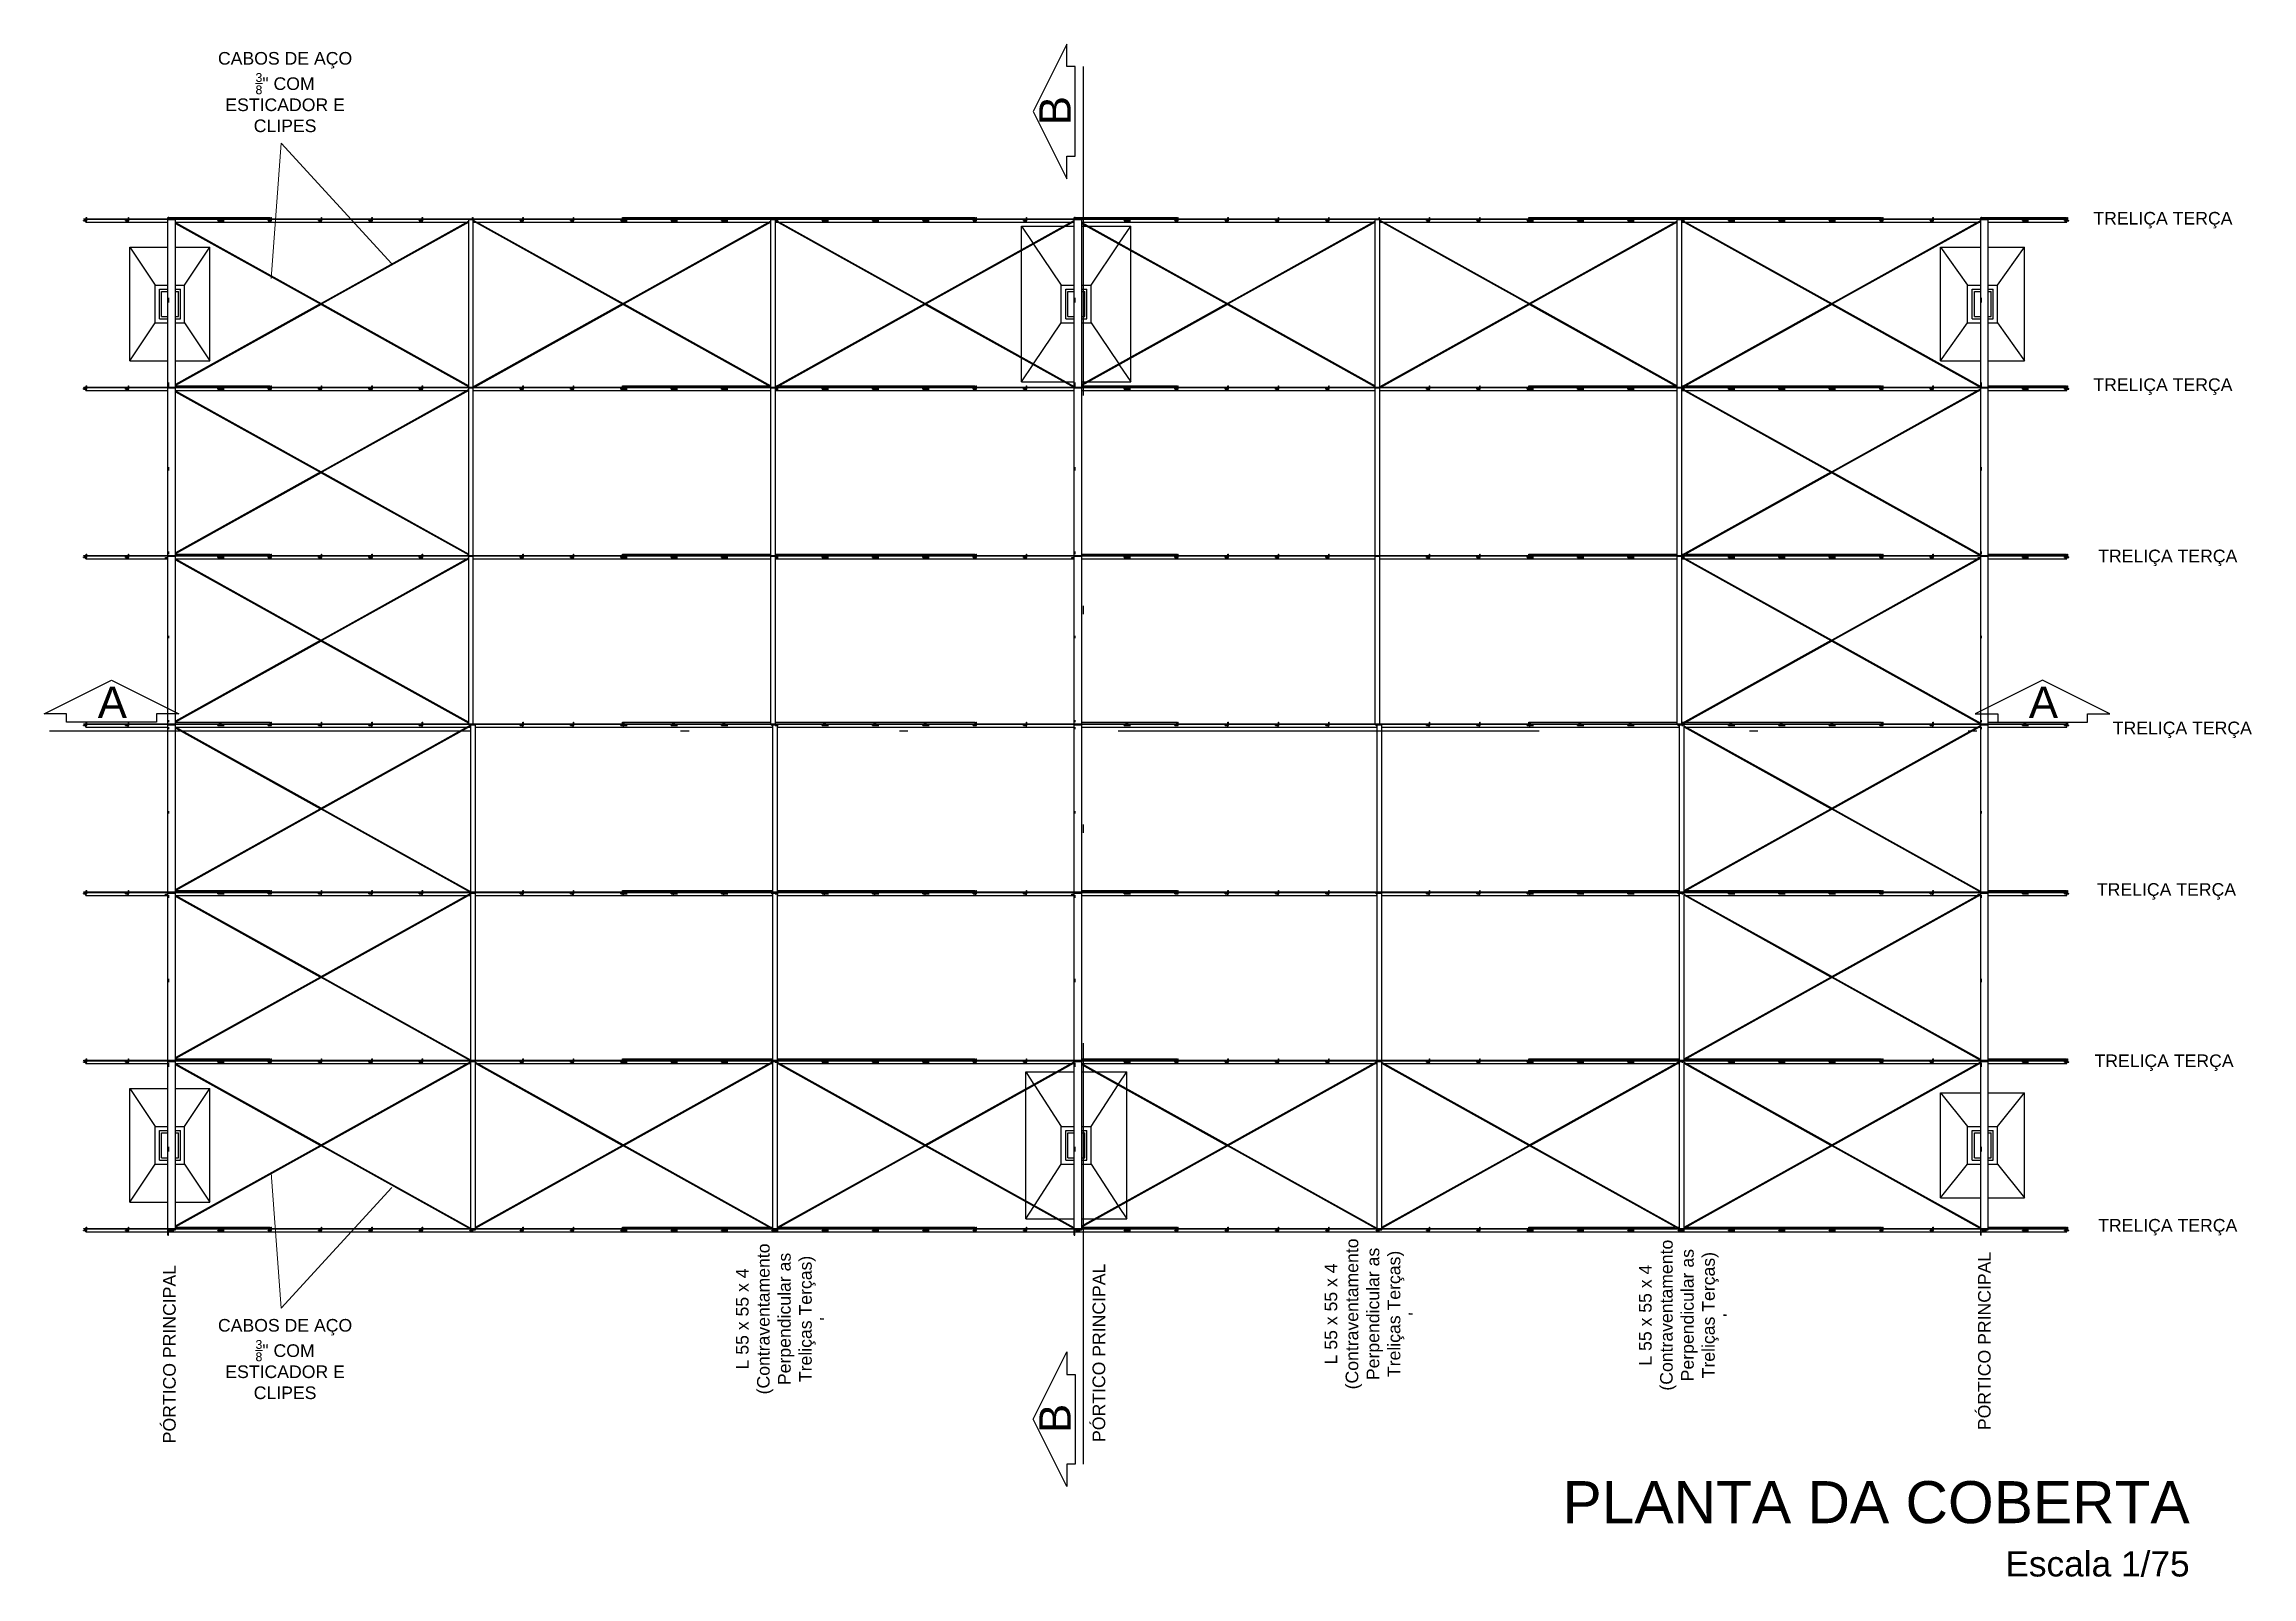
# Model space of a CAD drawing. Header units: inches. Extents: x -37 to 842, y -205 to 94.
# Drawn here: x 5.01 to 31.24, y -204.6 to -186.38 of the extents above; entities that cross this region are included whole.
import ezdxf

# ---------------------------------------------------------------- set-up
doc = ezdxf.new("R2010")
doc.units = ezdxf.units.IN
doc.header["$MEASUREMENT"] = 0
doc.linetypes.add('DIVIDE', pattern=[1.25, 0.5, -0.25, 0, -0.25, 0, -0.25])
for name, color, linetype, lineweight in [('CORTE_TITULO_DA_TABELA_DE_DETALHE', 51, 'Continuous', 15), ('COTA_COTAS', 2, 'Continuous', 0), ('REFERENCIA_DAS_BARRAS', 2, 'Continuous', 9)]:
    doc.layers.add(name, color=color, linetype=linetype, lineweight=lineweight)
for name, color, linetype in [('LCL-LINHACORTE', 171, 'DIVIDE'), ('LCL-TEXTO2', 171, 'Continuous'), ('Planta_coberta-VIS', 7, 'Continuous')]:
    doc.layers.add(name, color=color, linetype=linetype)
doc.styles.add('Arial', font='arial.ttf')
doc.styles.get("Standard").update_dxf_attribs({"font": 'arial.ttf'})

msp = doc.modelspace()

# ---------------------------------------------------------------- texts
at = {"layer": 'CORTE_TITULO_DA_TABELA_DE_DETALHE', "insert": (19.7825, -203.4586), "char_height": 0.5, "attachment_point": 1, "style": 'Arial'}
msp.add_mtext_dynamic_manual_height_columns('\\pxqr;PLANTA DA COBERTA\\P{\\H0.6x;Escala 1/75}', width=10.717854, gutter_width=1, heights=[0], dxfattribs=at)
at = {"layer": 'LCL-TEXTO2', "char_height": 0.3718, "attachment_point": 1, "rotation": 90, "style": 'Arial'}
for insert in [(16.8329, -187.3433), (16.8329, -202.8859)]:
    msp.add_mtext('B', dxfattribs=dict(at, insert=insert))
at = {"layer": 'LCL-TEXTO2', "char_height": 0.3718, "attachment_point": 1, "style": 'Arial'}
for insert in [(5.6447, -194.0154), (28.5898, -194.0154)]:
    msp.add_mtext('A', dxfattribs=dict(at, insert=insert))
at = {"layer": 'REFERENCIA_DAS_BARRAS', "char_height": 0.15, "attachment_point": 5}
for insert in [(7.8704, -186.9508), (7.8704, -202.0087)]:
    msp.add_mtext_dynamic_manual_height_columns('\\A1;CABOS DE AÇO {\\H0.7x;\\S3/8;\\H1.42857x;" COM ESTICADOR E CLIPES}', width=1.622662, gutter_width=0.0767, heights=[0], dxfattribs=dict(at, insert=insert))
for insert in [(30.1826, -188.4725), (30.1826, -190.4504), (30.2404, -192.486), (30.4132, -194.53), (30.2253, -196.4502), (30.1964, -198.4858), (30.2398, -200.4409)]:
    msp.add_mtext('TRELIÇA TERÇA', dxfattribs=dict(at, insert=insert))
at = {"layer": 'REFERENCIA_DAS_BARRAS', "char_height": 0.15, "attachment_point": 5, "rotation": 90}
for insert in [(13.803, -201.531), (20.7968, -201.4713), (24.5328, -201.4863)]:
    msp.add_mtext_dynamic_manual_height_columns("L 55 x 55 x 4 (Contraventamento Perpendicular as Treliças Terças)\\P'", width=1.622662, gutter_width=0.0767, heights=[0], dxfattribs=dict(at, insert=insert))
for insert in [(6.4968, -201.9494), (17.5408, -201.9336), (28.0619, -201.7929)]:
    msp.add_mtext('PÓRTICO PRINCIPAL', dxfattribs=dict(at, insert=insert))

# ---------------------------------------------------------------- linework, layer by layer
at = {"layer": 'COTA_COTAS'}
for p, q in [((7.8222, -187.5572), (7.7033, -189.1662)), ((7.8222, -187.5572), (9.137, -188.9912)), ((7.8222, -201.4024), (7.7033, -199.7934)), ((7.8222, -201.4024), (9.137, -199.9684))]:
    msp.add_line(p, q, dxfattribs=at)
at = {"layer": 'LCL-LINHACORTE', "ltscale": 10}
for p, q in [((17.3576, -203.2551), (17.3576, -186.6446)), ((5.0703, -194.5401), (29.2764, -194.5401))]:
    msp.add_line(p, q, dxfattribs=at)
at = {"layer": 'LCL-LINHACORTE', "linetype": 'ByBlock'}
for points in [[(17.2576, -187.7135), (17.2576, -186.6469), (17.1576, -186.6469), (17.1576, -186.3802), (16.7576, -187.1802), (17.1576, -187.9802), (17.1576, -187.7135), (17.2576, -187.7135)], [(6.3411, -194.4401), (5.2745, -194.4401), (5.2745, -194.3401), (5.0078, -194.3401), (5.8078, -193.9401), (6.6078, -194.3401), (6.3411, -194.3401), (6.3411, -194.4401)], [(28.2196, -194.4401), (29.2862, -194.4401), (29.2862, -194.3401), (29.5529, -194.3401), (28.7529, -193.9401), (27.9529, -194.3401), (28.2196, -194.3401), (28.2196, -194.4401)], [(17.2576, -202.1895), (17.2576, -203.2562), (17.1576, -203.2562), (17.1576, -203.5228), (16.7576, -202.7228), (17.1576, -201.9228), (17.1576, -202.1895), (17.2576, -202.1895)]]:
    msp.add_lwpolyline(points, dxfattribs=at)
at = {"layer": 'Planta_coberta-VIS'}
for p, q in [((5.4739, -188.4798), (5.4739, -188.4748)), ((5.4739, -188.4748), (5.5089, -188.4748)), ((5.4739, -188.4798), (5.5139, -188.4798)), ((5.4805, -188.4616), (5.4805, -188.4566)), ((5.4805, -188.4566), (5.5023, -188.4566)), ((5.4805, -188.4616), (5.5023, -188.4616)), ((5.5023, -188.4616), (5.5023, -188.4566)), ((5.5023, -188.4566), (6.5023, -188.4566)), ((5.5023, -188.4748), (5.5023, -188.4616)), ((5.5023, -188.4616), (6.5023, -188.4616)), ((5.5023, -188.4966), (5.5023, -188.4798)), ((5.5023, -188.4966), (6.0054, -188.4966)), ((5.5089, -188.4566), (5.5089, -188.4398)), ((5.5089, -188.4398), (5.5139, -188.4398)), ((5.5089, -188.4748), (5.5089, -188.4616)), ((5.5139, -188.4566), (5.5139, -188.4398)), ((5.5139, -188.4798), (5.5139, -188.4616)), ((5.9739, -188.4798), (5.9739, -188.4748)), ((5.9739, -188.4748), (6.0089, -188.4748)), ((5.9739, -188.4798), (6.0139, -188.4798)), ((6.0054, -188.4966), (6.0074, -188.4966)), ((6.0074, -188.4748), (6.0074, -188.4616)), ((6.0074, -188.4966), (6.0074, -188.4798)), ((6.0074, -188.4966), (6.0102, -188.4966)), ((6.0089, -188.4566), (6.0089, -188.4398)), ((6.0089, -188.4398), (6.0139, -188.4398)), ((6.0089, -188.4748), (6.0089, -188.4616)), ((6.0102, -188.4966), (6.4781, -188.4966)), ((6.0139, -188.4566), (6.0139, -188.4398)), ((6.0139, -188.4798), (6.0139, -188.4616)), ((6.4781, -188.4566), (6.4781, -188.444)), ((6.4781, -188.444), (6.5681, -188.444)), ((6.4781, -188.4646), (6.4781, -188.4616)), ((6.4781, -190.4566), (6.4781, -188.4646)), ((6.4781, -188.4646), (6.5681, -188.4646)), ((6.4818, -188.4355), (6.4878, -188.4355)), ((6.4818, -188.444), (6.4818, -188.4355)), ((6.4841, -188.45), (6.5681, -188.45)), ((6.4841, -188.4566), (6.4841, -188.45)), ((6.4841, -188.4646), (6.4841, -188.4616)), ((6.4878, -188.444), (6.4878, -188.4355)), ((6.4878, -188.4566), (6.4878, -188.45)), ((6.4941, -188.4398), (6.4976, -188.4398)), ((6.4941, -188.444), (6.4941, -188.4398)), ((6.4941, -188.4566), (6.4941, -188.45)), ((6.4976, -188.4398), (7.0924, -188.4398)), ((6.4976, -188.444), (6.4976, -188.4398)), ((6.4976, -188.4566), (6.4976, -188.45)), ((6.4976, -188.4646), (6.4976, -188.4616)), ((6.5023, -188.4616), (6.5023, -188.4566)), ((6.5023, -188.4616), (6.5023, -188.4566)), ((6.5023, -188.4566), (10.0923, -188.4566)), ((6.5023, -188.4646), (6.5023, -188.4616)), ((6.5023, -188.4646), (6.5023, -188.4616)), ((6.5023, -188.4616), (10.0923, -188.4616)), ((6.5041, -188.4646), (6.504, -188.4646)), ((6.5043, -188.4643), (6.5041, -188.4646)), ((6.5041, -188.4646), (6.5042, -188.4646)), ((6.5044, -188.4641), (6.5043, -188.4643)), ((6.5043, -188.4643), (6.5048, -188.4646)), ((6.5046, -188.4639), (6.5044, -188.4641)), ((6.5044, -188.4641), (6.5054, -188.4646)), ((6.5047, -188.4638), (6.5046, -188.4639)), ((6.5046, -188.4639), (6.5058, -188.4646)), ((6.5047, -188.4638), (6.5047, -188.4638)), ((6.5047, -188.4638), (6.5061, -188.4646)), ((6.5047, -188.4638), (6.506, -188.4646)), ((6.5074, -188.4646), (6.5074, -188.4616)), ((6.5681, -188.45), (6.5681, -188.444)), ((6.5681, -190.4566), (6.5681, -188.4646)), ((10.052, -188.4896), (6.5681, -190.4305)), ((6.5681, -188.4966), (8.3, -188.4966)), ((6.5681, -188.4991), (8.2973, -189.4625)), ((6.5681, -188.4992), (8.2973, -189.4625)), ((6.5681, -188.4993), (8.2973, -189.4626)), ((6.5681, -188.4995), (8.2973, -189.4629)), ((6.5681, -188.4998), (8.2973, -189.4632)), ((6.5681, -188.5002), (8.2973, -189.4636)), ((6.5681, -188.5007), (8.2973, -189.464)), ((6.5681, -188.5012), (8.2973, -189.4645)), ((6.5681, -188.5018), (8.2973, -189.4651)), ((6.5681, -188.5024), (8.2973, -189.4658)), ((6.5681, -188.5031), (8.2973, -189.4664)), ((6.5681, -188.5038), (10.052, -190.4447)), ((6.5681, -188.5045), (8.2966, -189.4675)), ((6.5681, -188.5052), (8.2953, -189.4675)), ((6.5681, -188.5059), (8.2941, -189.4675)), ((6.5681, -188.5066), (8.2929, -189.4675)), ((6.5681, -188.5073), (8.2918, -189.4676)), ((6.5681, -188.5079), (8.2908, -189.4676)), ((6.5681, -188.5085), (8.2898, -189.4677)), ((6.5681, -188.509), (8.289, -189.4678)), ((6.5681, -188.5095), (8.2883, -189.4678)), ((6.5681, -188.5099), (8.2878, -189.4679)), ((6.5681, -188.5102), (8.2874, -189.468)), ((6.5681, -188.5104), (8.2872, -189.4681)), ((6.5681, -188.5105), (8.2871, -189.4682)), ((6.5681, -188.5106), (8.287, -189.4682)), ((7.0722, -188.4798), (7.0722, -188.4748)), ((7.0722, -188.4748), (7.1006, -188.4748)), ((7.0722, -188.4798), (7.1006, -188.4798)), ((7.0924, -188.4398), (7.0959, -188.4398)), ((7.0924, -188.4566), (7.0924, -188.4398)), ((7.0959, -188.4398), (7.1072, -188.4398)), ((7.0959, -188.4566), (7.0959, -188.4398)), ((7.0959, -188.4748), (7.0959, -188.4616)), ((7.1006, -188.4748), (7.1207, -188.4748)), ((7.1006, -188.4798), (7.1207, -188.4798)), ((7.1072, -188.4566), (7.1072, -188.4398)), ((7.1072, -188.4398), (7.1122, -188.4398)), ((7.1072, -188.4748), (7.1072, -188.4616)), ((7.1122, -188.4566), (7.1122, -188.4398)), ((7.1122, -188.4398), (7.6943, -188.4398)), ((7.1122, -188.4748), (7.1122, -188.4616)), ((7.1207, -188.4748), (7.1473, -188.4748)), ((7.1207, -188.4798), (7.1207, -188.4748)), ((7.1207, -188.4798), (7.1473, -188.4798)), ((7.6706, -188.4798), (7.6706, -188.4748)), ((7.6706, -188.4748), (7.7056, -188.4748)), ((7.6706, -188.4798), (7.7106, -188.4798)), ((7.6943, -188.4566), (7.6943, -188.4398)), ((7.7056, -188.4566), (7.7056, -188.4398)), ((7.7056, -188.4398), (7.7106, -188.4398)), ((7.7056, -188.4748), (7.7056, -188.4616)), ((7.7106, -188.4566), (7.7106, -188.4398)), ((7.7106, -188.4798), (7.7106, -188.4616)), ((8.2689, -188.4798), (8.2689, -188.4748)), ((8.2689, -188.4748), (8.3039, -188.4748)), ((8.2689, -188.4798), (8.3089, -188.4798)), ((10.052, -188.4849), (8.2973, -189.4625)), ((10.052, -188.485), (8.2973, -189.4625)), ((10.052, -188.4851), (8.2973, -189.4626)), ((10.052, -188.4853), (8.2973, -189.4629)), ((10.052, -188.4856), (8.2973, -189.4632)), ((10.052, -188.486), (8.2973, -189.4636)), ((10.052, -188.4865), (8.2973, -189.464)), ((10.052, -188.487), (8.2973, -189.4645)), ((10.052, -188.4876), (8.2973, -189.4651)), ((10.052, -188.4882), (8.2973, -189.4658)), ((10.052, -188.4889), (8.2973, -189.4664)), ((10.052, -188.4903), (8.2979, -189.4675)), ((10.052, -188.491), (8.2992, -189.4675)), ((8.3, -188.4966), (8.302, -188.4966)), ((10.052, -188.4917), (8.3005, -189.4675)), ((10.052, -188.4924), (8.3017, -189.4675)), ((8.302, -188.4748), (8.302, -188.4616)), ((8.302, -188.4966), (8.302, -188.4798)), ((8.302, -188.4966), (8.3039, -188.4966)), ((10.052, -188.4931), (8.3028, -189.4676)), ((10.052, -188.4937), (8.3038, -189.4676)), ((8.3039, -188.4566), (8.3039, -188.4398)), ((8.3039, -188.4398), (8.3089, -188.4398)), ((8.3039, -188.4748), (8.3039, -188.4616)), ((8.3039, -188.4966), (8.8984, -188.4966)), ((10.052, -188.4943), (8.3047, -189.4677)), ((10.052, -188.4948), (8.3056, -189.4678)), ((10.052, -188.4953), (8.3062, -189.4678)), ((10.052, -188.4957), (8.3068, -189.4679)), ((10.052, -188.496), (8.3072, -189.468)), ((10.052, -188.4962), (8.3074, -189.4681)), ((10.052, -188.4963), (8.3075, -189.4682)), ((10.052, -188.4964), (8.3076, -189.4682)), ((8.3089, -188.4566), (8.3089, -188.4398)), ((8.3089, -188.4798), (8.3089, -188.4616)), ((8.8672, -188.4798), (8.8672, -188.4748)), ((8.8672, -188.4748), (8.9022, -188.4748)), ((8.8672, -188.4798), (8.9072, -188.4798)), ((8.8984, -188.4966), (8.9003, -188.4966)), ((8.9003, -188.4748), (8.9003, -188.4616)), ((8.9003, -188.4966), (8.9003, -188.4798)), ((8.9003, -188.4966), (8.9022, -188.4966)), ((8.9022, -188.4566), (8.9022, -188.4398)), ((8.9022, -188.4398), (8.9072, -188.4398)), ((8.9022, -188.4748), (8.9022, -188.4616)), ((8.9022, -188.4966), (9.4967, -188.4966)), ((8.9072, -188.4566), (8.9072, -188.4398)), ((8.9072, -188.4798), (8.9072, -188.4616)), ((9.4656, -188.4798), (9.4656, -188.4748)), ((9.4656, -188.4748), (9.5006, -188.4748)), ((9.4656, -188.4798), (9.5056, -188.4798)), ((9.4967, -188.4966), (9.4986, -188.4966)), ((9.4986, -188.4748), (9.4986, -188.4616)), ((9.4986, -188.4966), (9.4986, -188.4798)), ((9.4986, -188.4966), (9.5006, -188.4966)), ((9.5006, -188.4566), (9.5006, -188.4398)), ((9.5006, -188.4398), (9.5056, -188.4398)), ((9.5006, -188.4748), (9.5006, -188.4616)), ((9.5006, -188.4966), (10.031, -188.4966)), ((9.5056, -188.4566), (9.5056, -188.4398)), ((9.5056, -188.4798), (9.5056, -188.4616)), ((10.0516, -188.4966), (10.052, -188.4966)), ((10.052, -190.4566), (10.052, -188.466)), ((10.052, -188.466), (10.107, -188.466)), ((10.0899, -188.4638), (10.0859, -188.466)), ((10.0899, -188.4638), (10.086, -188.466)), ((10.09, -188.4639), (10.0862, -188.466)), ((10.0901, -188.4641), (10.0866, -188.466)), ((10.0903, -188.4643), (10.0872, -188.466)), ((10.0905, -188.4646), (10.0879, -188.466)), ((10.0907, -188.4649), (10.0887, -188.466)), ((10.091, -188.4653), (10.0897, -188.466)), ((10.0899, -188.4638), (10.0899, -188.4638)), ((10.09, -188.4639), (10.0899, -188.4638)), ((10.0901, -188.4641), (10.09, -188.4639)), ((10.0903, -188.4643), (10.0901, -188.4641)), ((10.0905, -188.4646), (10.0903, -188.4643)), ((10.0907, -188.4649), (10.0905, -188.4646)), ((10.091, -188.4653), (10.0907, -188.4649)), ((10.0913, -188.4657), (10.0907, -188.466)), ((10.0913, -188.4657), (10.091, -188.4653)), ((10.0914, -188.466), (10.0913, -188.4657)), ((10.0923, -188.4616), (10.0923, -188.4566)), ((10.0923, -188.4616), (10.0923, -188.4566)), ((10.0923, -188.4566), (13.6823, -188.4566)), ((10.0923, -188.466), (10.0923, -188.4616)), ((10.0923, -188.466), (10.0923, -188.4616)), ((10.0923, -188.4616), (13.6823, -188.4616)), ((10.0933, -188.4657), (10.0931, -188.466)), ((10.0936, -188.4653), (10.0933, -188.4657)), ((10.0933, -188.4657), (10.0939, -188.466)), ((10.0938, -188.4649), (10.0936, -188.4653)), ((10.0936, -188.4653), (10.0949, -188.466)), ((10.0941, -188.4646), (10.0938, -188.4649)), ((10.0938, -188.4649), (10.0959, -188.466)), ((10.0943, -188.4643), (10.0941, -188.4646)), ((10.0941, -188.4646), (10.0967, -188.466)), ((10.0944, -188.4641), (10.0943, -188.4643)), ((10.0943, -188.4643), (10.0974, -188.466)), ((10.0946, -188.4639), (10.0944, -188.4641)), ((10.0944, -188.4641), (10.0979, -188.466)), ((10.0947, -188.4638), (10.0946, -188.4639)), ((10.0946, -188.4639), (10.0983, -188.466)), ((10.0947, -188.4638), (10.0947, -188.4638)), ((10.0947, -188.4638), (10.0986, -188.466)), ((10.0947, -188.4638), (10.0986, -188.466)), ((10.097, -188.4651), (10.097, -188.4616)), ((10.0989, -188.4566), (10.0989, -188.4398)), ((10.0989, -188.4398), (10.1039, -188.4398)), ((10.0989, -188.466), (10.0989, -188.4616)), ((10.1039, -188.4566), (10.1039, -188.4398)), ((10.1039, -188.466), (10.1039, -188.4616)), ((10.107, -190.4566), (10.107, -188.466)), ((10.107, -188.4707), (11.8873, -189.4625)), ((10.107, -188.4707), (11.8873, -189.4625)), ((10.107, -188.4708), (11.8873, -189.4626)), ((10.107, -188.4711), (11.8873, -189.4629)), ((10.107, -188.4714), (11.8873, -189.4632)), ((10.107, -188.4718), (11.8873, -189.4636)), ((10.107, -188.4722), (11.8873, -189.464)), ((10.107, -188.4727), (11.8873, -189.4645)), ((10.107, -188.4733), (11.8873, -189.4651)), ((10.107, -188.4739), (11.8873, -189.4658)), ((10.107, -188.4746), (11.8873, -189.4664)), ((10.107, -188.4753), (13.642, -190.4447)), ((10.107, -188.476), (11.8866, -189.4675)), ((10.107, -188.4767), (11.8853, -189.4675)), ((10.107, -188.4775), (11.8841, -189.4675)), ((10.107, -188.4782), (11.8829, -189.4675)), ((10.107, -188.4788), (11.8818, -189.4676)), ((10.107, -188.4794), (11.8808, -189.4676)), ((10.107, -188.48), (11.8798, -189.4677)), ((10.107, -188.4806), (11.879, -189.4678)), ((10.107, -188.481), (11.8783, -189.4678)), ((10.107, -188.4814), (11.8778, -189.4679)), ((10.107, -188.4817), (11.8774, -189.468)), ((10.107, -188.4819), (11.8772, -189.4681)), ((10.107, -188.4821), (11.877, -189.4682)), ((10.107, -188.4821), (11.8771, -189.4682)), ((10.107, -188.4966), (10.133, -188.4966)), ((13.642, -188.4896), (10.1112, -190.4566)), ((10.1535, -188.4966), (10.6934, -188.4966)), ((10.6622, -188.4798), (10.6622, -188.4748)), ((10.6622, -188.4748), (10.6972, -188.4748)), ((10.6622, -188.4798), (10.7022, -188.4798)), ((10.6934, -188.4966), (10.6953, -188.4966)), ((10.6953, -188.4748), (10.6953, -188.4616)), ((10.6953, -188.4966), (10.6953, -188.4798)), ((10.6953, -188.4966), (10.6972, -188.4966)), ((10.6972, -188.4566), (10.6972, -188.4398)), ((10.6972, -188.4398), (10.7022, -188.4398)), ((10.6972, -188.4748), (10.6972, -188.4616)), ((10.6972, -188.4966), (11.2917, -188.4966)), ((10.7022, -188.4566), (10.7022, -188.4398)), ((10.7022, -188.4798), (10.7022, -188.4616)), ((11.2606, -188.4798), (11.2606, -188.4748)), ((11.2606, -188.4748), (11.2956, -188.4748)), ((11.2606, -188.4798), (11.3006, -188.4798)), ((11.2917, -188.4966), (11.2936, -188.4966)), ((11.2936, -188.4748), (11.2936, -188.4616)), ((11.2936, -188.4966), (11.2936, -188.4798)), ((11.2936, -188.4966), (11.2956, -188.4966)), ((11.2956, -188.4566), (11.2956, -188.4398)), ((11.2956, -188.4398), (11.3006, -188.4398)), ((11.2956, -188.4748), (11.2956, -188.4616)), ((11.2956, -188.4966), (11.89, -188.4966)), ((11.3006, -188.4566), (11.3006, -188.4398)), ((11.3006, -188.4798), (11.3006, -188.4616)), ((11.8589, -188.4798), (11.8589, -188.4748)), ((11.8589, -188.4748), (11.8873, -188.4748)), ((11.8589, -188.4798), (11.8873, -188.4798)), ((11.8791, -188.4398), (11.8826, -188.4398)), ((11.8791, -188.4566), (11.8791, -188.4398)), ((11.8826, -188.4398), (11.8939, -188.4398)), ((11.8826, -188.4566), (11.8826, -188.4398)), ((11.8826, -188.4748), (11.8826, -188.4616)), ((11.8873, -188.4748), (11.9074, -188.4748)), ((11.8873, -188.4798), (11.9074, -188.4798)), ((13.642, -188.4849), (11.8873, -189.4625)), ((13.642, -188.485), (11.8873, -189.4625)), ((13.642, -188.4851), (11.8873, -189.4626)), ((13.642, -188.4853), (11.8873, -189.4629)), ((13.642, -188.4856), (11.8873, -189.4632)), ((13.642, -188.486), (11.8873, -189.4636)), ((13.642, -188.4865), (11.8873, -189.464)), ((13.642, -188.487), (11.8873, -189.4645)), ((13.642, -188.4876), (11.8873, -189.4651)), ((13.642, -188.4882), (11.8873, -189.4658)), ((13.642, -188.4889), (11.8873, -189.4664)), ((13.642, -188.4903), (11.8879, -189.4675)), ((13.642, -188.491), (11.8892, -189.4675)), ((11.89, -188.4966), (11.892, -188.4966)), ((13.642, -188.4917), (11.8905, -189.4675)), ((13.642, -188.4924), (11.8917, -189.4675)), ((11.892, -188.4748), (11.892, -188.4616)), ((11.892, -188.4966), (11.892, -188.4798)), ((11.892, -188.4966), (11.8939, -188.4966)), ((13.642, -188.4931), (11.8928, -189.4676)), ((13.642, -188.4937), (11.8938, -189.4676)), ((11.8939, -188.4566), (11.8939, -188.4398)), ((11.8939, -188.4398), (11.8989, -188.4398)), ((11.8939, -188.4748), (11.8939, -188.4616)), ((11.8939, -188.4966), (13.621, -188.4966)), ((13.642, -188.4943), (11.8947, -189.4677)), ((13.642, -188.4948), (11.8956, -189.4678)), ((13.642, -188.4953), (11.8962, -189.4678)), ((13.642, -188.4957), (11.8968, -189.4679)), ((13.642, -188.496), (11.8972, -189.468)), ((13.642, -188.4962), (11.8974, -189.4681)), ((13.642, -188.4963), (11.8975, -189.4682)), ((13.642, -188.4964), (11.8976, -189.4682)), ((11.8989, -188.4566), (11.8989, -188.4398)), ((11.8989, -188.4398), (12.4774, -188.4398)), ((11.8989, -188.4748), (11.8989, -188.4616)), ((11.9074, -188.4748), (11.934, -188.4748)), ((11.9074, -188.4798), (11.9074, -188.4748)), ((11.9074, -188.4798), (11.934, -188.4798)), ((12.4572, -188.4798), (12.4572, -188.4748)), ((12.4572, -188.4748), (12.4856, -188.4748)), ((12.4572, -188.4798), (12.4856, -188.4798)), ((12.4774, -188.4398), (12.4809, -188.4398)), ((12.4774, -188.4566), (12.4774, -188.4398)), ((12.4809, -188.4398), (12.4922, -188.4398)), ((12.4809, -188.4566), (12.4809, -188.4398)), ((12.4809, -188.4748), (12.4809, -188.4616)), ((12.4856, -188.4748), (12.5057, -188.4748)), ((12.4856, -188.4798), (12.5057, -188.4798)), ((12.4922, -188.4566), (12.4922, -188.4398)), ((12.4922, -188.4398), (12.4972, -188.4398)), ((12.4922, -188.4748), (12.4922, -188.4616)), ((12.4972, -188.4566), (12.4972, -188.4398)), ((12.4972, -188.4398), (13.0757, -188.4398)), ((12.4972, -188.4748), (12.4972, -188.4616)), ((12.5057, -188.4748), (12.5323, -188.4748)), ((12.5057, -188.4798), (12.5057, -188.4748)), ((12.5057, -188.4798), (12.5323, -188.4798)), ((13.0556, -188.4798), (13.0556, -188.4748)), ((13.0556, -188.4748), (13.084, -188.4748)), ((13.0556, -188.4798), (13.084, -188.4798)), ((13.0757, -188.4398), (13.0793, -188.4398)), ((13.0757, -188.4566), (13.0757, -188.4398)), ((13.0793, -188.4398), (13.0906, -188.4398)), ((13.0793, -188.4566), (13.0793, -188.4398)), ((13.0793, -188.4748), (13.0793, -188.4616)), ((13.084, -188.4748), (13.1041, -188.4748)), ((13.084, -188.4798), (13.1041, -188.4798)), ((13.0906, -188.4566), (13.0906, -188.4398)), ((13.0906, -188.4398), (13.0956, -188.4398)), ((13.0906, -188.4748), (13.0906, -188.4616)), ((13.0956, -188.4566), (13.0956, -188.4398)), ((13.0956, -188.4398), (13.6741, -188.4398)), ((13.0956, -188.4748), (13.0956, -188.4616)), ((13.1041, -188.4748), (13.1306, -188.4748)), ((13.1041, -188.4798), (13.1041, -188.4748)), ((13.1041, -188.4798), (13.1306, -188.4798)), ((13.6416, -188.4966), (13.642, -188.4966)), ((13.642, -190.4566), (13.642, -188.466)), ((13.642, -188.466), (13.697, -188.466)), ((13.6741, -188.4398), (13.6776, -188.4398)), ((13.6741, -188.4566), (13.6741, -188.4398)), ((13.6799, -188.4638), (13.6759, -188.466)), ((13.6799, -188.4638), (13.676, -188.466)), ((13.68, -188.4639), (13.6762, -188.466)), ((13.6801, -188.4641), (13.6766, -188.466)), ((13.6803, -188.4643), (13.6772, -188.466)), ((13.6776, -188.4398), (13.6889, -188.4398)), ((13.6776, -188.4566), (13.6776, -188.4398)), ((13.6776, -188.4651), (13.6776, -188.4616)), ((13.6805, -188.4646), (13.6779, -188.466)), ((13.6807, -188.4649), (13.6787, -188.466)), ((13.681, -188.4653), (13.6797, -188.466)), ((13.6799, -188.4638), (13.6799, -188.4638)), ((13.68, -188.4639), (13.6799, -188.4638)), ((13.6801, -188.4641), (13.68, -188.4639)), ((13.6803, -188.4643), (13.6801, -188.4641)), ((13.6805, -188.4646), (13.6803, -188.4643)), ((13.6807, -188.4649), (13.6805, -188.4646)), ((13.681, -188.4653), (13.6807, -188.4649)), ((13.6813, -188.4657), (13.6807, -188.466)), ((13.6813, -188.4657), (13.681, -188.4653)), ((13.6814, -188.466), (13.6813, -188.4657)), ((13.6823, -188.4616), (13.6823, -188.4566)), ((13.6823, -188.4616), (13.6823, -188.4566)), ((13.6823, -188.4566), (17.2723, -188.4566)), ((13.6823, -188.466), (13.6823, -188.4616)), ((13.6823, -188.466), (13.6823, -188.4616)), ((13.6823, -188.4616), (17.2723, -188.4616)), ((13.6833, -188.4657), (13.6831, -188.466)), ((13.6836, -188.4653), (13.6833, -188.4657)), ((13.6833, -188.4657), (13.6839, -188.466)), ((13.6838, -188.4649), (13.6836, -188.4653)), ((13.6836, -188.4653), (13.6849, -188.466)), ((13.6841, -188.4646), (13.6838, -188.4649)), ((13.6838, -188.4649), (13.6859, -188.466)), ((13.6843, -188.4643), (13.6841, -188.4646)), ((13.6841, -188.4646), (13.6867, -188.466)), ((13.6844, -188.4641), (13.6843, -188.4643)), ((13.6843, -188.4643), (13.6874, -188.466)), ((13.6846, -188.4639), (13.6844, -188.4641)), ((13.6844, -188.4641), (13.6879, -188.466)), ((13.6847, -188.4638), (13.6846, -188.4639)), ((13.6846, -188.4639), (13.6883, -188.466)), ((13.6847, -188.4638), (13.6847, -188.4638)), ((13.6847, -188.4638), (13.6886, -188.466)), ((13.6847, -188.4638), (13.6886, -188.466)), ((13.6889, -188.4566), (13.6889, -188.4398)), ((13.6889, -188.4398), (13.6939, -188.4398)), ((13.6889, -188.466), (13.6889, -188.4616)), ((13.6939, -188.4566), (13.6939, -188.4398)), ((13.6939, -188.4398), (14.2724, -188.4398)), ((13.6939, -188.466), (13.6939, -188.4616)), ((13.697, -190.4566), (13.697, -188.466)), ((13.697, -188.4707), (13.7044, -188.4748)), ((13.697, -188.4707), (13.7043, -188.4748)), ((13.697, -188.4708), (13.7041, -188.4748)), ((13.697, -188.4711), (13.7037, -188.4748)), ((13.697, -188.4714), (13.7031, -188.4748)), ((13.697, -188.4718), (13.7024, -188.4748)), ((13.697, -188.4722), (13.7016, -188.4748)), ((13.697, -188.4727), (13.7007, -188.4748)), ((13.697, -188.4733), (13.6996, -188.4748)), ((13.697, -188.4739), (13.6985, -188.4748)), ((13.697, -188.4746), (13.6973, -188.4748)), ((13.697, -188.4748), (13.7024, -188.4748)), ((13.697, -188.4798), (13.7024, -188.4798)), ((13.697, -188.48), (15.4698, -189.4677)), ((13.697, -188.4806), (15.469, -189.4678)), ((13.697, -188.481), (15.4683, -189.4678)), ((13.697, -188.4814), (15.4678, -189.4679)), ((13.697, -188.4817), (15.4674, -189.468)), ((13.697, -188.4819), (15.4672, -189.4681)), ((13.697, -188.4821), (15.467, -189.4682)), ((13.697, -188.4821), (15.4671, -189.4682)), ((13.697, -188.4966), (13.723, -188.4966)), ((13.6976, -188.4798), (15.4708, -189.4676)), ((13.6987, -188.4798), (15.4718, -189.4676)), ((13.6999, -188.4798), (15.4729, -189.4675)), ((13.7012, -188.4798), (15.4741, -189.4675)), ((17.2481, -188.4806), (13.7012, -190.4566)), ((13.7024, -188.4748), (13.729, -188.4748)), ((13.7024, -188.4798), (13.7024, -188.4748)), ((13.7024, -188.4798), (13.729, -188.4798)), ((13.7025, -188.4798), (15.4753, -189.4675)), ((13.7038, -188.4798), (15.4766, -189.4675)), ((13.705, -188.4798), (17.2481, -190.4536)), ((13.7063, -188.4798), (15.4773, -189.4664)), ((13.7075, -188.4798), (15.4773, -189.4658)), ((13.7086, -188.4798), (15.4773, -189.4651)), ((13.7097, -188.4798), (15.4773, -189.4645)), ((13.7106, -188.4798), (15.4773, -189.464)), ((13.7114, -188.4798), (15.4773, -189.4636)), ((13.7121, -188.4798), (15.4773, -189.4632)), ((13.7127, -188.4798), (15.4773, -189.4629)), ((13.7131, -188.4798), (15.4773, -189.4626)), ((13.7133, -188.4798), (15.4773, -189.4625)), ((13.7134, -188.4798), (15.4773, -189.4625)), ((13.7435, -188.4966), (16.6767, -188.4966)), ((14.2522, -188.4798), (14.2522, -188.4748)), ((14.2522, -188.4748), (14.2806, -188.4748)), ((14.2522, -188.4798), (14.2806, -188.4798)), ((14.2724, -188.4398), (14.2759, -188.4398)), ((14.2724, -188.4566), (14.2724, -188.4398)), ((14.2759, -188.4398), (14.2872, -188.4398)), ((14.2759, -188.4566), (14.2759, -188.4398)), ((14.2759, -188.4748), (14.2759, -188.4616)), ((14.2806, -188.4748), (14.3007, -188.4748)), ((14.2806, -188.4798), (14.3007, -188.4798)), ((14.2872, -188.4566), (14.2872, -188.4398)), ((14.2872, -188.4398), (14.2922, -188.4398)), ((14.2872, -188.4748), (14.2872, -188.4616)), ((14.2922, -188.4566), (14.2922, -188.4398)), ((14.2922, -188.4398), (14.8707, -188.4398)), ((14.2922, -188.4748), (14.2922, -188.4616)), ((14.3007, -188.4748), (14.3273, -188.4748)), ((14.3007, -188.4798), (14.3007, -188.4748)), ((14.3007, -188.4798), (14.3273, -188.4798)), ((14.8506, -188.4798), (14.8506, -188.4748)), ((14.8506, -188.4748), (14.879, -188.4748)), ((14.8506, -188.4798), (14.879, -188.4798)), ((14.8707, -188.4398), (14.8743, -188.4398)), ((14.8707, -188.4566), (14.8707, -188.4398)), ((14.8743, -188.4398), (14.8856, -188.4398)), ((14.8743, -188.4566), (14.8743, -188.4398)), ((14.8743, -188.4748), (14.8743, -188.4616)), ((14.879, -188.4748), (14.8991, -188.4748)), ((14.879, -188.4798), (14.8991, -188.4798)), ((14.8856, -188.4566), (14.8856, -188.4398)), ((14.8856, -188.4398), (14.8906, -188.4398)), ((14.8856, -188.4748), (14.8856, -188.4616)), ((14.8906, -188.4566), (14.8906, -188.4398)), ((14.8906, -188.4398), (15.4691, -188.4398)), ((14.8906, -188.4748), (14.8906, -188.4616)), ((14.8991, -188.4748), (14.9256, -188.4748)), ((14.8991, -188.4798), (14.8991, -188.4748)), ((14.8991, -188.4798), (14.9256, -188.4798)), ((15.4489, -188.4798), (15.4489, -188.4748)), ((15.4489, -188.4748), (15.4773, -188.4748)), ((15.4489, -188.4798), (15.4773, -188.4798)), ((15.4691, -188.4398), (15.4726, -188.4398)), ((15.4691, -188.4566), (15.4691, -188.4398)), ((15.4726, -188.4398), (15.4839, -188.4398)), ((15.4726, -188.4566), (15.4726, -188.4398)), ((15.4726, -188.4748), (15.4726, -188.4616)), ((15.4773, -188.4748), (15.4974, -188.4748)), ((17.2481, -188.476), (15.4773, -189.4625)), ((17.2481, -188.476), (15.4773, -189.4625)), ((17.2481, -188.4761), (15.4773, -189.4626)), ((17.2481, -188.4764), (15.4773, -189.4629)), ((17.2481, -188.4767), (15.4773, -189.4632)), ((17.2481, -188.477), (15.4773, -189.4636)), ((17.2481, -188.4775), (15.4773, -189.464)), ((17.2481, -188.478), (15.4773, -189.4645)), ((17.2481, -188.4786), (15.4773, -189.4651)), ((17.2481, -188.4792), (15.4773, -189.4658)), ((15.4773, -188.4798), (15.4974, -188.4798)), ((17.2481, -188.4799), (15.4773, -189.4664)), ((17.2481, -188.4813), (15.4779, -189.4675)), ((17.2481, -188.482), (15.4792, -189.4675)), ((17.2481, -188.4827), (15.4805, -189.4675)), ((17.2481, -188.4834), (15.4817, -189.4675)), ((17.2481, -188.4841), (15.4828, -189.4676)), ((17.2481, -188.4847), (15.4838, -189.4676)), ((15.4839, -188.4566), (15.4839, -188.4398)), ((15.4839, -188.4398), (15.4889, -188.4398)), ((15.4839, -188.4748), (15.4839, -188.4616)), ((17.2481, -188.4853), (15.4847, -189.4677)), ((17.2481, -188.4858), (15.4856, -189.4678)), ((17.2481, -188.4863), (15.4862, -189.4678)), ((17.2481, -188.4867), (15.4868, -189.4679)), ((17.2481, -188.487), (15.4872, -189.468)), ((17.2481, -188.4872), (15.4874, -189.4681)), ((17.2481, -188.4874), (15.4875, -189.4682)), ((17.2481, -188.4874), (15.4876, -189.4682)), ((15.4889, -188.4566), (15.4889, -188.4398)), ((15.4889, -188.4398), (16.0709, -188.4398)), ((15.4889, -188.4748), (15.4889, -188.4616)), ((15.4974, -188.4748), (15.524, -188.4748)), ((15.4974, -188.4798), (15.4974, -188.4748)), ((15.4974, -188.4798), (15.524, -188.4798)), ((16.0472, -188.4798), (16.0472, -188.4748)), ((16.0472, -188.4748), (16.0822, -188.4748)), ((16.0472, -188.4798), (16.0872, -188.4798)), ((16.0709, -188.4566), (16.0709, -188.4398)), ((16.0822, -188.4566), (16.0822, -188.4398)), ((16.0822, -188.4398), (16.0872, -188.4398)), ((16.0822, -188.4748), (16.0822, -188.4616)), ((16.0872, -188.4566), (16.0872, -188.4398)), ((16.0872, -188.4798), (16.0872, -188.4616)), ((16.6201, -188.8258), (16.6201, -188.5432)), ((16.6201, -188.5432), (16.7588, -188.7485)), ((16.6201, -188.5432), (17.1274, -188.5432)), ((16.6201, -188.8258), (16.6201, -188.5432)), ((16.6201, -188.5432), (17.1274, -188.5432)), ((16.6456, -188.4798), (16.6456, -188.4748)), ((16.6456, -188.4748), (16.6806, -188.4748)), ((16.6456, -188.4798), (16.6856, -188.4798)), ((16.6767, -188.4966), (16.6786, -188.4966)), ((16.6786, -188.4748), (16.6786, -188.4616)), ((16.6786, -188.4966), (16.6786, -188.4798)), ((16.6786, -188.4966), (16.6806, -188.4966)), ((16.6806, -188.4566), (16.6806, -188.4398)), ((16.6806, -188.4398), (16.6856, -188.4398)), ((16.6806, -188.4748), (16.6806, -188.4616)), ((16.6806, -188.4966), (17.211, -188.4966)), ((16.6856, -188.4566), (16.6856, -188.4398)), ((16.6856, -188.4798), (16.6856, -188.4616)), ((17.1479, -188.5432), (17.2481, -188.5432)), ((17.1479, -188.5432), (17.2481, -188.5432)), ((17.2316, -188.4966), (17.2481, -188.4966)), ((17.2481, -188.4566), (17.2481, -188.444)), ((17.2481, -188.444), (17.3381, -188.444)), ((17.2481, -188.4646), (17.2481, -188.4616)), ((17.2481, -190.4566), (17.2481, -188.4646)), ((17.2481, -188.4646), (17.3381, -188.4646)), ((17.2518, -188.4355), (17.2578, -188.4355)), ((17.2518, -188.444), (17.2518, -188.4355)), ((17.2541, -188.45), (17.3381, -188.45)), ((17.2541, -188.4566), (17.2541, -188.45)), ((17.2541, -188.4646), (17.2541, -188.4616)), ((17.2578, -188.444), (17.2578, -188.4355)), ((17.2578, -188.4566), (17.2578, -188.45)), ((17.2641, -188.4398), (17.2676, -188.4398)), ((17.2641, -188.444), (17.2641, -188.4398)), ((17.2641, -188.4566), (17.2641, -188.45)), ((17.2676, -188.4398), (17.8624, -188.4398)), ((17.2676, -188.444), (17.2676, -188.4398)), ((17.2676, -188.4566), (17.2676, -188.45)), ((17.2676, -188.4646), (17.2676, -188.4616)), ((17.2699, -188.4638), (17.2685, -188.4646)), ((17.2699, -188.4638), (17.2685, -188.4646)), ((17.27, -188.4639), (17.2688, -188.4646)), ((17.2701, -188.4641), (17.2692, -188.4646)), ((17.2703, -188.4643), (17.2697, -188.4646)), ((17.2699, -188.4638), (17.2699, -188.4638)), ((17.27, -188.4639), (17.2699, -188.4638)), ((17.2701, -188.4641), (17.27, -188.4639)), ((17.2703, -188.4643), (17.2701, -188.4641)), ((17.2705, -188.4646), (17.2703, -188.4643)), ((17.2705, -188.4646), (17.2704, -188.4646)), ((17.2705, -188.4646), (17.2705, -188.4646)), ((17.2723, -188.4616), (17.2723, -188.4566)), ((17.2723, -188.4566), (28.0423, -188.4566)), ((17.2723, -188.4616), (17.2723, -188.4566)), ((17.2723, -188.4646), (17.2723, -188.4616)), ((17.2723, -188.4616), (28.0423, -188.4616)), ((17.2723, -188.4646), (17.2723, -188.4616)), ((17.2741, -188.4646), (17.274, -188.4646)), ((17.2743, -188.4643), (17.2741, -188.4646)), ((17.2741, -188.4646), (17.2742, -188.4646)), ((17.2744, -188.4641), (17.2743, -188.4643)), ((17.2743, -188.4643), (17.2748, -188.4646)), ((17.2746, -188.4639), (17.2744, -188.4641)), ((17.2744, -188.4641), (17.2754, -188.4646)), ((17.2747, -188.4638), (17.2746, -188.4639)), ((17.2746, -188.4639), (17.2758, -188.4646)), ((17.2747, -188.4638), (17.2747, -188.4638)), ((17.2747, -188.4638), (17.2761, -188.4646)), ((17.2747, -188.4638), (17.276, -188.4646)), ((17.277, -188.4646), (17.277, -188.4616)), ((17.3381, -188.45), (17.3381, -188.444)), ((17.3381, -190.4566), (17.3381, -188.4646)), ((20.822, -188.4896), (17.3381, -190.4305)), ((17.3381, -188.4966), (19.07, -188.4966)), ((17.3381, -188.4991), (19.0673, -189.4625)), ((17.3381, -188.4992), (19.0673, -189.4625)), ((17.3381, -188.4993), (19.0673, -189.4626)), ((17.3381, -188.4995), (19.0673, -189.4629)), ((17.3381, -188.4998), (19.0673, -189.4632)), ((17.3381, -188.5002), (19.0673, -189.4636)), ((17.3381, -188.5007), (19.0673, -189.464)), ((17.3381, -188.5012), (19.0673, -189.4645)), ((17.3381, -188.5018), (19.0673, -189.4651)), ((17.3381, -188.5024), (19.0673, -189.4658)), ((17.3381, -188.5031), (19.0673, -189.4664)), ((17.3381, -188.5038), (20.822, -190.4447)), ((17.3381, -188.5045), (19.0666, -189.4675)), ((17.3381, -188.5052), (19.0653, -189.4675)), ((17.3381, -188.5059), (19.0641, -189.4675)), ((17.3381, -188.5066), (19.0629, -189.4675)), ((17.3381, -188.5073), (19.0618, -189.4676)), ((17.3381, -188.5079), (19.0608, -189.4676)), ((17.3381, -188.5085), (19.0598, -189.4677)), ((17.3381, -188.509), (19.059, -189.4678)), ((17.3381, -188.5095), (19.0583, -189.4678)), ((17.3381, -188.5099), (19.0578, -189.4679)), ((17.3381, -188.5102), (19.0574, -189.468)), ((17.3381, -188.5104), (19.0572, -189.4681)), ((17.3381, -188.5105), (19.0571, -189.4682)), ((17.3381, -188.5106), (19.057, -189.4682)), ((17.3381, -188.5432), (17.3966, -188.5432)), ((17.3381, -188.5432), (17.3966, -188.5432)), ((17.4172, -188.5432), (17.9201, -188.5432)), ((17.4172, -188.5432), (17.9201, -188.5432)), ((17.7826, -188.7468), (17.9201, -188.5432)), ((17.8422, -188.4798), (17.8422, -188.4748)), ((17.8422, -188.4748), (17.8706, -188.4748)), ((17.8422, -188.4798), (17.8706, -188.4798)), ((17.8624, -188.4398), (17.8659, -188.4398)), ((17.8624, -188.4566), (17.8624, -188.4398)), ((17.8659, -188.4398), (17.8772, -188.4398)), ((17.8659, -188.4566), (17.8659, -188.4398)), ((17.8659, -188.4748), (17.8659, -188.4616)), ((17.8706, -188.4748), (17.8907, -188.4748)), ((17.8706, -188.4798), (17.8907, -188.4798)), ((17.8772, -188.4566), (17.8772, -188.4398)), ((17.8772, -188.4398), (17.8822, -188.4398)), ((17.8772, -188.4748), (17.8772, -188.4616)), ((17.8822, -188.4566), (17.8822, -188.4398)), ((17.8822, -188.4398), (18.4643, -188.4398)), ((17.8822, -188.4748), (17.8822, -188.4616)), ((17.8907, -188.4748), (17.9173, -188.4748)), ((17.8907, -188.4798), (17.8907, -188.4748)), ((17.8907, -188.4798), (17.9173, -188.4798)), ((17.9201, -188.8234), (17.9201, -188.5432)), ((17.9201, -188.8234), (17.9201, -188.5432)), ((18.4406, -188.4798), (18.4406, -188.4748)), ((18.4406, -188.4748), (18.4756, -188.4748)), ((18.4406, -188.4798), (18.4806, -188.4798)), ((18.4643, -188.4566), (18.4643, -188.4398)), ((18.4756, -188.4566), (18.4756, -188.4398)), ((18.4756, -188.4398), (18.4806, -188.4398)), ((18.4756, -188.4748), (18.4756, -188.4616)), ((18.4806, -188.4566), (18.4806, -188.4398)), ((18.4806, -188.4798), (18.4806, -188.4616)), ((19.0389, -188.4798), (19.0389, -188.4748)), ((19.0389, -188.4748), (19.0739, -188.4748)), ((19.0389, -188.4798), (19.0789, -188.4798)), ((20.822, -188.4849), (19.0673, -189.4625)), ((20.822, -188.485), (19.0673, -189.4625)), ((20.822, -188.4851), (19.0673, -189.4626)), ((20.822, -188.4853), (19.0673, -189.4629)), ((20.822, -188.4856), (19.0673, -189.4632)), ((20.822, -188.486), (19.0673, -189.4636)), ((20.822, -188.4865), (19.0673, -189.464)), ((20.822, -188.487), (19.0673, -189.4645)), ((20.822, -188.4876), (19.0673, -189.4651)), ((20.822, -188.4882), (19.0673, -189.4658)), ((20.822, -188.4889), (19.0673, -189.4664)), ((20.822, -188.4903), (19.0679, -189.4675)), ((20.822, -188.491), (19.0692, -189.4675)), ((19.07, -188.4966), (19.072, -188.4966)), ((20.822, -188.4917), (19.0705, -189.4675)), ((20.822, -188.4924), (19.0717, -189.4675)), ((19.072, -188.4748), (19.072, -188.4616)), ((19.072, -188.4966), (19.072, -188.4798)), ((19.072, -188.4966), (19.0739, -188.4966)), ((20.822, -188.4931), (19.0728, -189.4676)), ((20.822, -188.4937), (19.0738, -189.4676)), ((19.0739, -188.4566), (19.0739, -188.4398)), ((19.0739, -188.4398), (19.0789, -188.4398)), ((19.0739, -188.4748), (19.0739, -188.4616)), ((19.0739, -188.4966), (19.6684, -188.4966)), ((20.822, -188.4943), (19.0747, -189.4677)), ((20.822, -188.4948), (19.0756, -189.4678)), ((20.822, -188.4953), (19.0762, -189.4678)), ((20.822, -188.4957), (19.0768, -189.4679)), ((20.822, -188.496), (19.0772, -189.468)), ((20.822, -188.4962), (19.0774, -189.4681)), ((20.822, -188.4963), (19.0775, -189.4682)), ((20.822, -188.4964), (19.0776, -189.4682)), ((19.0789, -188.4566), (19.0789, -188.4398)), ((19.0789, -188.4798), (19.0789, -188.4616)), ((19.6372, -188.4798), (19.6372, -188.4748)), ((19.6372, -188.4748), (19.6722, -188.4748)), ((19.6372, -188.4798), (19.6772, -188.4798)), ((19.6684, -188.4966), (19.6703, -188.4966)), ((19.6703, -188.4748), (19.6703, -188.4616)), ((19.6703, -188.4966), (19.6703, -188.4798)), ((19.6703, -188.4966), (19.6722, -188.4966)), ((19.6722, -188.4566), (19.6722, -188.4398)), ((19.6722, -188.4398), (19.6772, -188.4398)), ((19.6722, -188.4748), (19.6722, -188.4616)), ((19.6722, -188.4966), (20.2667, -188.4966)), ((19.6772, -188.4566), (19.6772, -188.4398)), ((19.6772, -188.4798), (19.6772, -188.4616)), ((20.2356, -188.4798), (20.2356, -188.4748)), ((20.2356, -188.4748), (20.2706, -188.4748)), ((20.2356, -188.4798), (20.2756, -188.4798)), ((20.2667, -188.4966), (20.2686, -188.4966)), ((20.2686, -188.4748), (20.2686, -188.4616)), ((20.2686, -188.4966), (20.2686, -188.4798)), ((20.2686, -188.4966), (20.2706, -188.4966)), ((20.2706, -188.4566), (20.2706, -188.4398)), ((20.2706, -188.4398), (20.2756, -188.4398)), ((20.2706, -188.4748), (20.2706, -188.4616)), ((20.2706, -188.4966), (20.801, -188.4966)), ((20.2756, -188.4566), (20.2756, -188.4398)), ((20.2756, -188.4798), (20.2756, -188.4616)), ((20.8216, -188.4966), (20.822, -188.4966)), ((20.822, -190.4566), (20.822, -188.466)), ((20.822, -188.466), (20.877, -188.466)), ((20.8599, -188.4638), (20.8559, -188.466)), ((20.8599, -188.4638), (20.856, -188.466)), ((20.86, -188.4639), (20.8562, -188.466)), ((20.8601, -188.4641), (20.8566, -188.466)), ((20.8603, -188.4643), (20.8572, -188.466)), ((20.8605, -188.4646), (20.8579, -188.466)), ((20.8607, -188.4649), (20.8587, -188.466)), ((20.861, -188.4653), (20.8597, -188.466)), ((20.8599, -188.4638), (20.8599, -188.4638)), ((20.86, -188.4639), (20.8599, -188.4638)), ((20.8601, -188.4641), (20.86, -188.4639)), ((20.8603, -188.4643), (20.8601, -188.4641)), ((20.8605, -188.4646), (20.8603, -188.4643)), ((20.8607, -188.4649), (20.8605, -188.4646)), ((20.861, -188.4653), (20.8607, -188.4649)), ((20.8613, -188.4657), (20.8607, -188.466)), ((20.8613, -188.4657), (20.861, -188.4653)), ((20.8614, -188.466), (20.8613, -188.4657)), ((20.8633, -188.4657), (20.8631, -188.466)), ((20.8636, -188.4653), (20.8633, -188.4657)), ((20.8633, -188.4657), (20.8639, -188.466)), ((20.8638, -188.4649), (20.8636, -188.4653)), ((20.8636, -188.4653), (20.8649, -188.466)), ((20.8641, -188.4646), (20.8638, -188.4649)), ((20.8638, -188.4649), (20.8659, -188.466)), ((20.8643, -188.4643), (20.8641, -188.4646)), ((20.8641, -188.4646), (20.8667, -188.466)), ((20.8644, -188.4641), (20.8643, -188.4643)), ((20.8643, -188.4643), (20.8674, -188.466)), ((20.8646, -188.4639), (20.8644, -188.4641)), ((20.8644, -188.4641), (20.8679, -188.466)), ((20.8647, -188.4638), (20.8646, -188.4639)), ((20.8646, -188.4639), (20.8683, -188.466)), ((20.8647, -188.4638), (20.8647, -188.4638)), ((20.8647, -188.4638), (20.8686, -188.466)), ((20.8647, -188.4638), (20.8686, -188.466)), ((20.867, -188.4651), (20.867, -188.4616)), ((20.8689, -188.4566), (20.8689, -188.4398)), ((20.8689, -188.4398), (20.8739, -188.4398)), ((20.8689, -188.466), (20.8689, -188.4616)), ((20.8739, -188.4566), (20.8739, -188.4398)), ((20.8739, -188.466), (20.8739, -188.4616)), ((20.877, -190.4566), (20.877, -188.466)), ((20.877, -188.4707), (22.6573, -189.4625)), ((20.877, -188.4707), (22.6573, -189.4625)), ((20.877, -188.4708), (22.6573, -189.4626)), ((20.877, -188.4711), (22.6573, -189.4629)), ((20.877, -188.4714), (22.6573, -189.4632)), ((20.877, -188.4718), (22.6573, -189.4636)), ((20.877, -188.4722), (22.6573, -189.464)), ((20.877, -188.4727), (22.6573, -189.4645)), ((20.877, -188.4733), (22.6573, -189.4651)), ((20.877, -188.4739), (22.6573, -189.4658)), ((20.877, -188.4746), (22.6573, -189.4664)), ((20.877, -188.4753), (24.412, -190.4447)), ((20.877, -188.476), (22.6566, -189.4675)), ((20.877, -188.4767), (22.6553, -189.4675)), ((20.877, -188.4775), (22.6541, -189.4675)), ((20.877, -188.4782), (22.6529, -189.4675)), ((20.877, -188.4788), (22.6518, -189.4676)), ((20.877, -188.4794), (22.6508, -189.4676)), ((20.877, -188.48), (22.6498, -189.4677)), ((20.877, -188.4806), (22.649, -189.4678)), ((20.877, -188.481), (22.6483, -189.4678)), ((20.877, -188.4814), (22.6478, -189.4679)), ((20.877, -188.4817), (22.6474, -189.468)), ((20.877, -188.4819), (22.6472, -189.4681)), ((20.877, -188.4821), (22.647, -189.4682)), ((20.877, -188.4821), (22.6471, -189.4682)), ((20.877, -188.4966), (20.903, -188.4966)), ((24.412, -188.4896), (20.8812, -190.4566)), ((20.9235, -188.4966), (21.4634, -188.4966)), ((21.4322, -188.4798), (21.4322, -188.4748)), ((21.4322, -188.4748), (21.4672, -188.4748)), ((21.4322, -188.4798), (21.4722, -188.4798)), ((21.4634, -188.4966), (21.4653, -188.4966)), ((21.4653, -188.4748), (21.4653, -188.4616)), ((21.4653, -188.4966), (21.4653, -188.4798)), ((21.4653, -188.4966), (21.4672, -188.4966)), ((21.4672, -188.4566), (21.4672, -188.4398)), ((21.4672, -188.4398), (21.4722, -188.4398)), ((21.4672, -188.4748), (21.4672, -188.4616)), ((21.4672, -188.4966), (22.0617, -188.4966)), ((21.4722, -188.4566), (21.4722, -188.4398)), ((21.4722, -188.4798), (21.4722, -188.4616)), ((22.0306, -188.4798), (22.0306, -188.4748)), ((22.0306, -188.4748), (22.0656, -188.4748)), ((22.0306, -188.4798), (22.0706, -188.4798)), ((22.0617, -188.4966), (22.0636, -188.4966)), ((22.0636, -188.4748), (22.0636, -188.4616)), ((22.0636, -188.4966), (22.0636, -188.4798)), ((22.0636, -188.4966), (22.0656, -188.4966)), ((22.0656, -188.4566), (22.0656, -188.4398)), ((22.0656, -188.4398), (22.0706, -188.4398)), ((22.0656, -188.4748), (22.0656, -188.4616)), ((22.0656, -188.4966), (22.66, -188.4966)), ((22.0706, -188.4566), (22.0706, -188.4398)), ((22.0706, -188.4798), (22.0706, -188.4616)), ((22.6289, -188.4798), (22.6289, -188.4748)), ((22.6289, -188.4748), (22.6573, -188.4748)), ((22.6289, -188.4798), (22.6573, -188.4798)), ((22.6491, -188.4398), (22.6526, -188.4398)), ((22.6491, -188.4566), (22.6491, -188.4398)), ((22.6526, -188.4398), (22.6639, -188.4398)), ((22.6526, -188.4566), (22.6526, -188.4398)), ((22.6526, -188.4748), (22.6526, -188.4616)), ((22.6573, -188.4748), (22.6774, -188.4748)), ((22.6573, -188.4798), (22.6774, -188.4798)), ((24.412, -188.4849), (22.6573, -189.4625)), ((24.412, -188.485), (22.6573, -189.4625)), ((24.412, -188.4851), (22.6573, -189.4626)), ((24.412, -188.4853), (22.6573, -189.4629)), ((24.412, -188.4856), (22.6573, -189.4632)), ((24.412, -188.486), (22.6573, -189.4636)), ((24.412, -188.4865), (22.6573, -189.464)), ((24.412, -188.487), (22.6573, -189.4645)), ((24.412, -188.4876), (22.6573, -189.4651)), ((24.412, -188.4882), (22.6573, -189.4658)), ((24.412, -188.4889), (22.6573, -189.4664)), ((24.412, -188.4903), (22.6579, -189.4675)), ((24.412, -188.491), (22.6592, -189.4675)), ((22.66, -188.4966), (22.662, -188.4966)), ((24.412, -188.4917), (22.6605, -189.4675)), ((24.412, -188.4924), (22.6617, -189.4675)), ((22.662, -188.4748), (22.662, -188.4616)), ((22.662, -188.4966), (22.662, -188.4798)), ((22.662, -188.4966), (22.6639, -188.4966)), ((24.412, -188.4931), (22.6628, -189.4676)), ((24.412, -188.4937), (22.6638, -189.4676)), ((22.6639, -188.4566), (22.6639, -188.4398)), ((22.6639, -188.4398), (22.6689, -188.4398)), ((22.6639, -188.4748), (22.6639, -188.4616)), ((22.6639, -188.4966), (24.391, -188.4966)), ((24.412, -188.4943), (22.6647, -189.4677)), ((24.412, -188.4948), (22.6656, -189.4678)), ((24.412, -188.4953), (22.6662, -189.4678)), ((24.412, -188.4957), (22.6668, -189.4679)), ((24.412, -188.496), (22.6672, -189.468)), ((24.412, -188.4962), (22.6674, -189.4681)), ((24.412, -188.4963), (22.6675, -189.4682)), ((24.412, -188.4964), (22.6676, -189.4682)), ((22.6689, -188.4566), (22.6689, -188.4398)), ((22.6689, -188.4398), (23.2474, -188.4398)), ((22.6689, -188.4748), (22.6689, -188.4616)), ((22.6774, -188.4748), (22.704, -188.4748)), ((22.6774, -188.4798), (22.6774, -188.4748)), ((22.6774, -188.4798), (22.704, -188.4798)), ((23.2272, -188.4798), (23.2272, -188.4748)), ((23.2272, -188.4748), (23.2556, -188.4748)), ((23.2272, -188.4798), (23.2556, -188.4798)), ((23.2474, -188.4398), (23.2509, -188.4398)), ((23.2474, -188.4566), (23.2474, -188.4398)), ((23.2509, -188.4398), (23.2622, -188.4398)), ((23.2509, -188.4566), (23.2509, -188.4398)), ((23.2509, -188.4748), (23.2509, -188.4616)), ((23.2556, -188.4748), (23.2757, -188.4748)), ((23.2556, -188.4798), (23.2757, -188.4798)), ((23.2622, -188.4566), (23.2622, -188.4398)), ((23.2622, -188.4398), (23.2672, -188.4398)), ((23.2622, -188.4748), (23.2622, -188.4616)), ((23.2672, -188.4566), (23.2672, -188.4398)), ((23.2672, -188.4398), (23.8457, -188.4398)), ((23.2672, -188.4748), (23.2672, -188.4616)), ((23.2757, -188.4748), (23.3023, -188.4748)), ((23.2757, -188.4798), (23.2757, -188.4748)), ((23.2757, -188.4798), (23.3023, -188.4798)), ((23.8256, -188.4798), (23.8256, -188.4748)), ((23.8256, -188.4748), (23.854, -188.4748)), ((23.8256, -188.4798), (23.854, -188.4798)), ((23.8457, -188.4398), (23.8493, -188.4398)), ((23.8457, -188.4566), (23.8457, -188.4398)), ((23.8493, -188.4398), (23.8606, -188.4398)), ((23.8493, -188.4566), (23.8493, -188.4398)), ((23.8493, -188.4748), (23.8493, -188.4616)), ((23.854, -188.4748), (23.8741, -188.4748)), ((23.854, -188.4798), (23.8741, -188.4798)), ((23.8606, -188.4566), (23.8606, -188.4398)), ((23.8606, -188.4398), (23.8656, -188.4398)), ((23.8606, -188.4748), (23.8606, -188.4616)), ((23.8656, -188.4566), (23.8656, -188.4398)), ((23.8656, -188.4398), (24.4441, -188.4398)), ((23.8656, -188.4748), (23.8656, -188.4616)), ((23.8741, -188.4748), (23.9006, -188.4748)), ((23.8741, -188.4798), (23.8741, -188.4748)), ((23.8741, -188.4798), (23.9006, -188.4798)), ((24.4116, -188.4966), (24.412, -188.4966)), ((24.412, -190.4566), (24.412, -188.466)), ((24.412, -188.466), (24.467, -188.466)), ((24.4441, -188.4398), (24.4476, -188.4398)), ((24.4441, -188.4566), (24.4441, -188.4398)), ((24.4499, -188.4638), (24.4459, -188.466)), ((24.4499, -188.4638), (24.446, -188.466)), ((24.45, -188.4639), (24.4462, -188.466)), ((24.4501, -188.4641), (24.4466, -188.466)), ((24.4503, -188.4643), (24.4472, -188.466)), ((24.4476, -188.4398), (24.4589, -188.4398)), ((24.4476, -188.4566), (24.4476, -188.4398)), ((24.4476, -188.4651), (24.4476, -188.4616)), ((24.4505, -188.4646), (24.4479, -188.466)), ((24.4507, -188.4649), (24.4487, -188.466)), ((24.451, -188.4653), (24.4497, -188.466)), ((24.4499, -188.4638), (24.4499, -188.4638)), ((24.45, -188.4639), (24.4499, -188.4638)), ((24.4501, -188.4641), (24.45, -188.4639)), ((24.4503, -188.4643), (24.4501, -188.4641)), ((24.4505, -188.4646), (24.4503, -188.4643)), ((24.4507, -188.4649), (24.4505, -188.4646)), ((24.451, -188.4653), (24.4507, -188.4649)), ((24.4513, -188.4657), (24.4507, -188.466)), ((24.4513, -188.4657), (24.451, -188.4653)), ((24.4514, -188.466), (24.4513, -188.4657)), ((24.4533, -188.4657), (24.4531, -188.466)), ((24.4536, -188.4653), (24.4533, -188.4657)), ((24.4533, -188.4657), (24.4539, -188.466)), ((24.4538, -188.4649), (24.4536, -188.4653)), ((24.4536, -188.4653), (24.4549, -188.466)), ((24.4541, -188.4646), (24.4538, -188.4649)), ((24.4538, -188.4649), (24.4559, -188.466)), ((24.4543, -188.4643), (24.4541, -188.4646)), ((24.4541, -188.4646), (24.4567, -188.466)), ((24.4544, -188.4641), (24.4543, -188.4643)), ((24.4543, -188.4643), (24.4574, -188.466)), ((24.4546, -188.4639), (24.4544, -188.4641)), ((24.4544, -188.4641), (24.4579, -188.466)), ((24.4547, -188.4638), (24.4546, -188.4639)), ((24.4546, -188.4639), (24.4583, -188.466)), ((24.4547, -188.4638), (24.4547, -188.4638)), ((24.4547, -188.4638), (24.4586, -188.466)), ((24.4547, -188.4638), (24.4586, -188.466)), ((24.4589, -188.4566), (24.4589, -188.4398)), ((24.4589, -188.4398), (24.4639, -188.4398)), ((24.4589, -188.466), (24.4589, -188.4616)), ((24.4639, -188.4566), (24.4639, -188.4398)), ((24.4639, -188.4398), (25.0424, -188.4398)), ((24.4639, -188.466), (24.4639, -188.4616)), ((24.467, -190.4566), (24.467, -188.466)), ((24.467, -188.4707), (24.4744, -188.4748)), ((24.467, -188.4707), (24.4743, -188.4748)), ((24.467, -188.4708), (24.4741, -188.4748)), ((24.467, -188.4711), (24.4737, -188.4748)), ((24.467, -188.4714), (24.4731, -188.4748)), ((24.467, -188.4718), (24.4724, -188.4748)), ((24.467, -188.4722), (24.4716, -188.4748)), ((24.467, -188.4727), (24.4707, -188.4748)), ((24.467, -188.4733), (24.4696, -188.4748)), ((24.467, -188.4739), (24.4685, -188.4748)), ((24.467, -188.4746), (24.4673, -188.4748)), ((24.467, -188.4748), (24.4724, -188.4748)), ((24.467, -188.4798), (24.4724, -188.4798)), ((24.467, -188.48), (26.2398, -189.4677)), ((24.467, -188.4806), (26.239, -189.4678)), ((24.467, -188.481), (26.2383, -189.4678)), ((24.467, -188.4814), (26.2378, -189.4679)), ((24.467, -188.4817), (26.2374, -189.468)), ((24.467, -188.4819), (26.2372, -189.4681)), ((24.467, -188.4821), (26.237, -189.4682)), ((24.467, -188.4821), (26.2371, -189.4682)), ((24.467, -188.4966), (24.493, -188.4966)), ((24.4676, -188.4798), (26.2408, -189.4676)), ((24.4687, -188.4798), (26.2418, -189.4676)), ((24.4699, -188.4798), (26.2429, -189.4675)), ((24.4712, -188.4798), (26.2441, -189.4675)), ((28.0181, -188.4806), (24.4712, -190.4566)), ((24.4724, -188.4748), (24.499, -188.4748)), ((24.4724, -188.4798), (24.4724, -188.4748)), ((24.4724, -188.4798), (24.499, -188.4798)), ((24.4725, -188.4798), (26.2453, -189.4675)), ((24.4738, -188.4798), (26.2466, -189.4675)), ((24.475, -188.4798), (28.0181, -190.4536)), ((24.4763, -188.4798), (26.2473, -189.4664)), ((24.4775, -188.4798), (26.2473, -189.4658)), ((24.4786, -188.4798), (26.2473, -189.4651)), ((24.4797, -188.4798), (26.2473, -189.4645)), ((24.4806, -188.4798), (26.2473, -189.464)), ((24.4814, -188.4798), (26.2473, -189.4636)), ((24.4821, -188.4798), (26.2473, -189.4632)), ((24.4827, -188.4798), (26.2473, -189.4629)), ((24.4831, -188.4798), (26.2473, -189.4626)), ((24.4833, -188.4798), (26.2473, -189.4625)), ((24.4834, -188.4798), (26.2473, -189.4625)), ((24.5135, -188.4966), (27.4467, -188.4966)), ((25.0222, -188.4798), (25.0222, -188.4748)), ((25.0222, -188.4748), (25.0506, -188.4748)), ((25.0222, -188.4798), (25.0506, -188.4798)), ((25.0424, -188.4398), (25.0459, -188.4398)), ((25.0424, -188.4566), (25.0424, -188.4398)), ((25.0459, -188.4398), (25.0572, -188.4398)), ((25.0459, -188.4566), (25.0459, -188.4398)), ((25.0459, -188.4748), (25.0459, -188.4616)), ((25.0506, -188.4748), (25.0707, -188.4748)), ((25.0506, -188.4798), (25.0707, -188.4798)), ((25.0572, -188.4566), (25.0572, -188.4398)), ((25.0572, -188.4398), (25.0622, -188.4398)), ((25.0572, -188.4748), (25.0572, -188.4616)), ((25.0622, -188.4566), (25.0622, -188.4398)), ((25.0622, -188.4398), (25.6407, -188.4398)), ((25.0622, -188.4748), (25.0622, -188.4616)), ((25.0707, -188.4748), (25.0973, -188.4748)), ((25.0707, -188.4798), (25.0707, -188.4748)), ((25.0707, -188.4798), (25.0973, -188.4798)), ((25.6206, -188.4798), (25.6206, -188.4748)), ((25.6206, -188.4748), (25.649, -188.4748)), ((25.6206, -188.4798), (25.649, -188.4798)), ((25.6407, -188.4398), (25.6443, -188.4398)), ((25.6407, -188.4566), (25.6407, -188.4398)), ((25.6443, -188.4398), (25.6556, -188.4398)), ((25.6443, -188.4566), (25.6443, -188.4398)), ((25.6443, -188.4748), (25.6443, -188.4616)), ((25.649, -188.4748), (25.6691, -188.4748)), ((25.649, -188.4798), (25.6691, -188.4798)), ((25.6556, -188.4566), (25.6556, -188.4398)), ((25.6556, -188.4398), (25.6606, -188.4398)), ((25.6556, -188.4748), (25.6556, -188.4616)), ((25.6606, -188.4566), (25.6606, -188.4398)), ((25.6606, -188.4398), (26.2391, -188.4398)), ((25.6606, -188.4748), (25.6606, -188.4616)), ((25.6691, -188.4748), (25.6956, -188.4748)), ((25.6691, -188.4798), (25.6691, -188.4748)), ((25.6691, -188.4798), (25.6956, -188.4798)), ((26.2189, -188.4798), (26.2189, -188.4748)), ((26.2189, -188.4748), (26.2473, -188.4748)), ((26.2189, -188.4798), (26.2473, -188.4798)), ((26.2391, -188.4398), (26.2426, -188.4398)), ((26.2391, -188.4566), (26.2391, -188.4398)), ((26.2426, -188.4398), (26.2539, -188.4398)), ((26.2426, -188.4566), (26.2426, -188.4398)), ((26.2426, -188.4748), (26.2426, -188.4616)), ((26.2473, -188.4748), (26.2674, -188.4748)), ((28.0181, -188.476), (26.2473, -189.4625)), ((28.0181, -188.476), (26.2473, -189.4625)), ((28.0181, -188.4761), (26.2473, -189.4626)), ((28.0181, -188.4764), (26.2473, -189.4629)), ((28.0181, -188.4767), (26.2473, -189.4632)), ((28.0181, -188.477), (26.2473, -189.4636)), ((28.0181, -188.4775), (26.2473, -189.464)), ((28.0181, -188.478), (26.2473, -189.4645)), ((28.0181, -188.4786), (26.2473, -189.4651)), ((28.0181, -188.4792), (26.2473, -189.4658)), ((26.2473, -188.4798), (26.2674, -188.4798)), ((28.0181, -188.4799), (26.2473, -189.4664)), ((28.0181, -188.4813), (26.2479, -189.4675)), ((28.0181, -188.482), (26.2492, -189.4675)), ((28.0181, -188.4827), (26.2505, -189.4675)), ((28.0181, -188.4834), (26.2517, -189.4675)), ((28.0181, -188.4841), (26.2528, -189.4676)), ((28.0181, -188.4847), (26.2538, -189.4676)), ((26.2539, -188.4566), (26.2539, -188.4398)), ((26.2539, -188.4398), (26.2589, -188.4398)), ((26.2539, -188.4748), (26.2539, -188.4616)), ((28.0181, -188.4853), (26.2547, -189.4677)), ((28.0181, -188.4858), (26.2556, -189.4678)), ((28.0181, -188.4863), (26.2562, -189.4678)), ((28.0181, -188.4867), (26.2568, -189.4679)), ((28.0181, -188.487), (26.2572, -189.468)), ((28.0181, -188.4872), (26.2574, -189.4681)), ((28.0181, -188.4874), (26.2575, -189.4682)), ((28.0181, -188.4874), (26.2576, -189.4682)), ((26.2589, -188.4566), (26.2589, -188.4398)), ((26.2589, -188.4398), (26.8409, -188.4398)), ((26.2589, -188.4748), (26.2589, -188.4616)), ((26.2674, -188.4748), (26.294, -188.4748)), ((26.2674, -188.4798), (26.2674, -188.4748)), ((26.2674, -188.4798), (26.294, -188.4798)), ((26.8172, -188.4798), (26.8172, -188.4748)), ((26.8172, -188.4748), (26.8522, -188.4748)), ((26.8172, -188.4798), (26.8572, -188.4798)), ((26.8409, -188.4566), (26.8409, -188.4398)), ((26.8522, -188.4566), (26.8522, -188.4398)), ((26.8522, -188.4398), (26.8572, -188.4398)), ((26.8522, -188.4748), (26.8522, -188.4616)), ((26.8572, -188.4566), (26.8572, -188.4398)), ((26.8572, -188.4798), (26.8572, -188.4616)), ((27.4156, -188.4798), (27.4156, -188.4748)), ((27.4156, -188.4748), (27.4506, -188.4748)), ((27.4156, -188.4798), (27.4556, -188.4798)), ((27.4467, -188.4966), (27.4486, -188.4966)), ((27.4486, -188.4748), (27.4486, -188.4616)), ((27.4486, -188.4966), (27.4486, -188.4798)), ((27.4486, -188.4966), (27.4506, -188.4966)), ((27.4506, -188.4566), (27.4506, -188.4398)), ((27.4506, -188.4398), (27.4556, -188.4398)), ((27.4506, -188.4748), (27.4506, -188.4616)), ((27.4506, -188.4966), (27.981, -188.4966)), ((27.4556, -188.4566), (27.4556, -188.4398)), ((27.4556, -188.4798), (27.4556, -188.4616)), ((28.0016, -188.4966), (28.0181, -188.4966)), ((28.0181, -188.4566), (28.0181, -188.444)), ((28.0181, -188.444), (28.1081, -188.444)), ((28.0181, -188.4646), (28.0181, -188.4616)), ((28.0181, -190.4566), (28.0181, -188.4646)), ((28.0181, -188.4646), (28.1081, -188.4646)), ((28.0218, -188.4355), (28.0278, -188.4355)), ((28.0218, -188.444), (28.0218, -188.4355)), ((28.0241, -188.45), (28.1081, -188.45)), ((28.0241, -188.4566), (28.0241, -188.45)), ((28.0241, -188.4646), (28.0241, -188.4616)), ((28.0278, -188.444), (28.0278, -188.4355)), ((28.0278, -188.4566), (28.0278, -188.45)), ((28.0334, -188.4398), (28.0372, -188.4398)), ((28.0334, -188.444), (28.0334, -188.4398)), ((28.0334, -188.4566), (28.0334, -188.45)), ((28.0372, -188.4398), (28.5334, -188.4398)), ((28.0372, -188.444), (28.0372, -188.4398)), ((28.0372, -188.4566), (28.0372, -188.45)), ((28.0372, -188.4646), (28.0372, -188.4616)), ((28.0399, -188.4638), (28.0385, -188.4646)), ((28.0399, -188.4638), (28.0385, -188.4646)), ((28.04, -188.4639), (28.0388, -188.4646)), ((28.0401, -188.4641), (28.0392, -188.4646)), ((28.0403, -188.4643), (28.0397, -188.4646)), ((28.0399, -188.4638), (28.0399, -188.4638)), ((28.04, -188.4639), (28.0399, -188.4638)), ((28.0401, -188.4641), (28.04, -188.4639)), ((28.0403, -188.4643), (28.0401, -188.4641)), ((28.0405, -188.4646), (28.0403, -188.4643)), ((28.0405, -188.4646), (28.0404, -188.4646)), ((28.0405, -188.4646), (28.0405, -188.4646)), ((28.0423, -188.4616), (28.0423, -188.4566)), ((28.0423, -188.4566), (29.0423, -188.4566)), ((28.0423, -188.4616), (28.0423, -188.4566)), ((28.0423, -188.4646), (28.0423, -188.4616)), ((28.0423, -188.4616), (29.0423, -188.4616)), ((28.0423, -188.4646), (28.0423, -188.4616)), ((28.047, -188.4646), (28.047, -188.4616)), ((28.1081, -188.45), (28.1081, -188.444)), ((28.1081, -190.4566), (28.1081, -188.4646)), ((28.1081, -188.4966), (29.0423, -188.4966)), ((28.5139, -188.4798), (28.5139, -188.4748)), ((28.5139, -188.4748), (28.5423, -188.4748)), ((28.5139, -188.4798), (28.5423, -188.4798)), ((28.5334, -188.4398), (28.5372, -188.4398)), ((28.5334, -188.4566), (28.5334, -188.4398)), ((28.5372, -188.4398), (28.5489, -188.4398)), ((28.5372, -188.4566), (28.5372, -188.4398)), ((28.5372, -188.4748), (28.5372, -188.4616)), ((28.5423, -188.4748), (28.5641, -188.4748)), ((28.5423, -188.4798), (28.5641, -188.4798)), ((28.5489, -188.4566), (28.5489, -188.4398)), ((28.5489, -188.4398), (28.5539, -188.4398)), ((28.5489, -188.4748), (28.5489, -188.4616)), ((28.5539, -188.4566), (28.5539, -188.4398)), ((28.5539, -188.4398), (29.0372, -188.4398)), ((28.5539, -188.4748), (28.5539, -188.4616)), ((28.5641, -188.4748), (28.5848, -188.4748)), ((28.5641, -188.4798), (28.5641, -188.4748)), ((28.5641, -188.4798), (28.5848, -188.4798)), ((29.0139, -188.4798), (29.0139, -188.4748)), ((29.0139, -188.4748), (29.0489, -188.4748)), ((29.0139, -188.4798), (29.0539, -188.4798)), ((29.0372, -188.4566), (29.0372, -188.4398)), ((29.0423, -188.4616), (29.0423, -188.4566)), ((29.0423, -188.4748), (29.0423, -188.4616)), ((29.0423, -188.4966), (29.0423, -188.4798)), ((29.0489, -188.4748), (29.0489, -188.4398)), ((29.0489, -188.4398), (29.0539, -188.4398)), ((29.0539, -188.4798), (29.0539, -188.4398)), ((29.0539, -188.4748), (29.0641, -188.4748)), ((29.0539, -188.4798), (29.0641, -188.4798)), ((29.0641, -188.4798), (29.0641, -188.4748)), ((6.0273, -190.1432), (6.0273, -188.7932)), ((6.0273, -188.7932), (6.3273, -189.2432)), ((6.0273, -188.7932), (6.4781, -188.7932)), ((6.0273, -190.1432), (6.0273, -188.7932)), ((6.0273, -188.7932), (6.4781, -188.7932)), ((6.5681, -188.7932), (6.9773, -188.7932)), ((6.5681, -188.7932), (6.9773, -188.7932)), ((6.6773, -189.2432), (6.9773, -188.7932)), ((6.9773, -190.1432), (6.9773, -188.7932)), ((6.9773, -190.1432), (6.9773, -188.7932)), ((16.6201, -190.0991), (16.6201, -188.8372)), ((16.6201, -190.0991), (16.6201, -188.8372)), ((16.7644, -188.7568), (17.0929, -189.2432)), ((17.4473, -189.2432), (17.777, -188.7551)), ((17.9201, -190.1016), (17.9201, -188.8348)), ((17.9201, -190.1016), (17.9201, -188.8348)), ((27.5399, -190.1432), (27.5399, -188.7932)), ((27.5399, -188.7932), (27.8625, -189.2432)), ((27.5399, -188.7932), (28.0181, -188.7932)), ((27.5399, -190.1432), (27.5399, -188.7932)), ((27.5399, -188.7932), (28.0181, -188.7932)), ((28.1081, -188.7932), (28.5399, -188.7932)), ((28.1081, -188.7932), (28.5399, -188.7932)), ((28.2173, -189.2432), (28.5399, -188.7932)), ((28.5399, -190.1432), (28.5399, -188.7932)), ((28.5399, -190.1432), (28.5399, -188.7932)), ((6.3273, -189.6932), (6.3273, -189.2432)), ((6.3273, -189.2432), (6.4781, -189.2432)), ((6.3773, -189.6432), (6.3773, -189.2932)), ((6.3773, -189.2932), (6.4781, -189.2932)), ((6.4023, -189.6182), (6.4023, -189.3182)), ((6.4023, -189.3182), (6.4781, -189.3182)), ((6.5681, -189.2432), (6.6773, -189.2432)), ((6.5681, -189.2932), (6.6273, -189.2932)), ((6.5681, -189.3182), (6.6023, -189.3182)), ((6.6023, -189.6182), (6.6023, -189.3182)), ((6.6273, -189.6432), (6.6273, -189.2932)), ((6.6773, -189.6932), (6.6773, -189.2432)), ((17.0929, -189.6932), (17.0929, -189.2432)), ((17.0929, -189.2432), (17.2481, -189.2432)), ((17.1473, -189.6432), (17.1473, -189.2932)), ((17.1473, -189.2932), (17.2481, -189.2932)), ((17.1723, -189.6182), (17.1723, -189.3182)), ((17.1723, -189.3182), (17.2481, -189.3182)), ((17.3381, -189.2432), (17.4473, -189.2432)), ((17.3381, -189.2932), (17.3973, -189.2932)), ((17.3381, -189.3182), (17.3723, -189.3182)), ((17.3723, -189.6182), (17.3723, -189.3182)), ((17.3973, -189.6432), (17.3973, -189.2932)), ((17.4473, -189.6932), (17.4473, -189.2432)), ((27.8625, -189.6932), (27.8625, -189.2432)), ((27.8625, -189.2432), (28.0181, -189.2432)), ((27.9173, -189.6432), (27.9173, -189.2932)), ((27.9173, -189.2932), (28.0181, -189.2932)), ((27.9423, -189.6182), (27.9423, -189.3182)), ((27.9423, -189.3182), (28.0181, -189.3182)), ((28.1081, -189.2432), (28.2173, -189.2432)), ((28.1081, -189.2932), (28.1673, -189.2932)), ((28.1081, -189.3182), (28.1423, -189.3182)), ((28.1423, -189.6182), (28.1423, -189.3182)), ((28.1673, -189.6432), (28.1673, -189.2932)), ((28.2173, -189.6932), (28.2173, -189.2432)), ((6.3773, -189.6432), (6.4781, -189.6432)), ((6.4023, -189.6182), (6.4781, -189.6182)), ((6.4818, -189.4355), (6.4818, -189.3954)), ((6.4818, -189.4355), (6.4878, -189.4355)), ((6.4818, -189.4517), (6.4818, -189.4355)), ((6.4878, -189.4355), (6.4878, -189.3954)), ((6.4878, -189.4517), (6.4878, -189.4355)), ((8.293, -189.4675), (6.5681, -190.4285)), ((8.2942, -189.4675), (6.5681, -190.4291)), ((8.2954, -189.4675), (6.5681, -190.4298)), ((8.2908, -189.4676), (6.5681, -190.4274)), ((8.2919, -189.4676), (6.5681, -190.4279)), ((8.2899, -189.4677), (6.5681, -190.4269)), ((8.2884, -189.4678), (6.5681, -190.4262)), ((8.2891, -189.4678), (6.5681, -190.4265)), ((8.2973, -189.4678), (6.5681, -190.4312)), ((8.2878, -189.4679), (6.5681, -190.426)), ((8.2874, -189.468), (6.5681, -190.4259)), ((8.2872, -189.4681), (6.5681, -190.4258)), ((8.2973, -189.4686), (6.5681, -190.4319)), ((8.2973, -189.4693), (6.5681, -190.4326)), ((8.2973, -189.47), (6.5681, -190.4333)), ((8.2973, -189.4706), (6.5681, -190.434)), ((8.2973, -189.4713), (6.5681, -190.4346)), ((8.2973, -189.4718), (6.5681, -190.4352)), ((8.2973, -189.4724), (6.5681, -190.4357)), ((8.2973, -189.4728), (6.5681, -190.4362)), ((8.2973, -189.4732), (6.5681, -190.4366)), ((8.2973, -189.4735), (6.5681, -190.4369)), ((8.2973, -189.4737), (6.5681, -190.4371)), ((8.2973, -189.4739), (6.5681, -190.4373)), ((8.2973, -189.4739), (6.5681, -190.4372)), ((6.5681, -189.6182), (6.6023, -189.6182)), ((6.5681, -189.6432), (6.6273, -189.6432)), ((8.2973, -189.4678), (10.052, -190.4454)), ((8.2973, -189.4686), (10.052, -190.4461)), ((8.2973, -189.4693), (10.052, -190.4468)), ((8.2973, -189.47), (10.052, -190.4475)), ((8.2973, -189.4706), (10.052, -190.4482)), ((8.2973, -189.4713), (10.052, -190.4488)), ((8.2973, -189.4718), (10.052, -190.4494)), ((8.2973, -189.4724), (10.052, -190.4499)), ((8.2973, -189.4728), (10.052, -190.4504)), ((8.2973, -189.4732), (10.052, -190.4508)), ((8.2973, -189.4735), (10.052, -190.4511)), ((8.2973, -189.4737), (10.052, -190.4513)), ((8.2973, -189.4739), (10.052, -190.4515)), ((8.2973, -189.4739), (10.052, -190.4514)), ((8.2991, -189.4675), (10.052, -190.444)), ((8.3004, -189.4675), (10.052, -190.4433)), ((8.3016, -189.4675), (10.052, -190.4427)), ((8.3027, -189.4676), (10.052, -190.4421)), ((8.3037, -189.4676), (10.052, -190.4416)), ((8.3047, -189.4677), (10.052, -190.4411)), ((8.3055, -189.4678), (10.052, -190.4407)), ((8.3062, -189.4678), (10.052, -190.4404)), ((8.3067, -189.4679), (10.052, -190.4402)), ((8.3071, -189.468), (10.052, -190.4401)), ((8.3074, -189.4681), (10.052, -190.44)), ((11.8808, -189.4676), (10.107, -190.4558)), ((11.8819, -189.4676), (10.107, -190.4564)), ((11.8799, -189.4677), (10.107, -190.4554)), ((11.8784, -189.4678), (10.107, -190.4547)), ((11.8791, -189.4678), (10.107, -190.455)), ((11.8778, -189.4679), (10.107, -190.4545)), ((11.8774, -189.468), (10.107, -190.4543)), ((11.8772, -189.4681), (10.107, -190.4543)), ((11.883, -189.4675), (10.1076, -190.4566)), ((11.8842, -189.4675), (10.1087, -190.4566)), ((11.8854, -189.4675), (10.1099, -190.4566)), ((11.8873, -189.4678), (10.1125, -190.4566)), ((11.8873, -189.4686), (10.1138, -190.4566)), ((11.8873, -189.4693), (10.115, -190.4566)), ((11.8873, -189.47), (10.1163, -190.4566)), ((11.8873, -189.4706), (10.1175, -190.4566)), ((11.8873, -189.4713), (10.1186, -190.4566)), ((11.8873, -189.4718), (10.1197, -190.4566)), ((11.8873, -189.4724), (10.1206, -190.4566)), ((11.8873, -189.4728), (10.1214, -190.4566)), ((11.8873, -189.4732), (10.1221, -190.4566)), ((11.8873, -189.4735), (10.1227, -190.4566)), ((11.8873, -189.4737), (10.1231, -190.4566)), ((11.8873, -189.4739), (10.1233, -190.4566)), ((11.8873, -189.4739), (10.1234, -190.4566)), ((11.8873, -189.4678), (13.642, -190.4454)), ((11.8873, -189.4686), (13.642, -190.4461)), ((11.8873, -189.4693), (13.642, -190.4468)), ((11.8873, -189.47), (13.642, -190.4475)), ((11.8873, -189.4706), (13.642, -190.4482)), ((11.8873, -189.4713), (13.642, -190.4488)), ((11.8873, -189.4718), (13.642, -190.4494)), ((11.8873, -189.4724), (13.642, -190.4499)), ((11.8873, -189.4728), (13.642, -190.4504)), ((11.8873, -189.4732), (13.642, -190.4508)), ((11.8873, -189.4735), (13.642, -190.4511)), ((11.8873, -189.4737), (13.642, -190.4513)), ((11.8873, -189.4739), (13.642, -190.4515)), ((11.8873, -189.4739), (13.642, -190.4514)), ((11.8891, -189.4675), (13.642, -190.444)), ((11.8904, -189.4675), (13.642, -190.4433)), ((11.8916, -189.4675), (13.642, -190.4427)), ((11.8927, -189.4676), (13.642, -190.4421)), ((11.8937, -189.4676), (13.642, -190.4416)), ((11.8947, -189.4677), (13.642, -190.4411)), ((11.8955, -189.4678), (13.642, -190.4407)), ((11.8962, -189.4678), (13.642, -190.4404)), ((11.8967, -189.4679), (13.642, -190.4402)), ((11.8971, -189.468), (13.642, -190.4401)), ((11.8974, -189.4681), (13.642, -190.44)), ((15.4708, -189.4676), (13.697, -190.4558)), ((15.4719, -189.4676), (13.697, -190.4564)), ((15.4699, -189.4677), (13.697, -190.4554)), ((15.4684, -189.4678), (13.697, -190.4547)), ((15.4691, -189.4678), (13.697, -190.455)), ((15.4678, -189.4679), (13.697, -190.4545)), ((15.4674, -189.468), (13.697, -190.4543)), ((15.4672, -189.4681), (13.697, -190.4543)), ((15.473, -189.4675), (13.6976, -190.4566)), ((15.4742, -189.4675), (13.6987, -190.4566)), ((15.4754, -189.4675), (13.6999, -190.4566)), ((15.4773, -189.4678), (13.7025, -190.4566)), ((15.4773, -189.4686), (13.7038, -190.4566)), ((15.4773, -189.4693), (13.705, -190.4566)), ((15.4773, -189.47), (13.7063, -190.4566)), ((15.4773, -189.4706), (13.7075, -190.4566)), ((15.4773, -189.4713), (13.7086, -190.4566)), ((15.4773, -189.4718), (13.7097, -190.4566)), ((15.4773, -189.4724), (13.7106, -190.4566)), ((15.4773, -189.4728), (13.7114, -190.4566)), ((15.4773, -189.4732), (13.7121, -190.4566)), ((15.4773, -189.4735), (13.7127, -190.4566)), ((15.4773, -189.4737), (13.7131, -190.4566)), ((15.4773, -189.4739), (13.7133, -190.4566)), ((15.4773, -189.4739), (13.7134, -190.4566)), ((15.4773, -189.4678), (17.2481, -190.4544)), ((15.4773, -189.4686), (17.2481, -190.4551)), ((15.4773, -189.4693), (17.2481, -190.4558)), ((15.4773, -189.47), (17.2481, -190.4565)), ((15.4773, -189.4706), (17.2471, -190.4566)), ((15.4773, -189.4713), (17.246, -190.4566)), ((15.4773, -189.4718), (17.2449, -190.4566)), ((15.4773, -189.4724), (17.244, -190.4566)), ((15.4773, -189.4728), (17.2432, -190.4566)), ((15.4773, -189.4732), (17.2425, -190.4566)), ((15.4773, -189.4735), (17.2419, -190.4566)), ((15.4773, -189.4737), (17.2415, -190.4566)), ((15.4773, -189.4739), (17.2412, -190.4566)), ((15.4773, -189.4739), (17.2413, -190.4566)), ((15.4791, -189.4675), (17.2481, -190.4529)), ((15.4804, -189.4675), (17.2481, -190.4523)), ((15.4816, -189.4675), (17.2481, -190.4516)), ((15.4827, -189.4676), (17.2481, -190.4511)), ((15.4837, -189.4676), (17.2481, -190.4505)), ((15.4847, -189.4677), (17.2481, -190.4501)), ((15.4855, -189.4678), (17.2481, -190.4497)), ((15.4862, -189.4678), (17.2481, -190.4494)), ((15.4867, -189.4679), (17.2481, -190.4492)), ((15.4871, -189.468), (17.2481, -190.449)), ((15.4874, -189.4681), (17.2481, -190.449)), ((17.1473, -189.6432), (17.2481, -189.6432)), ((17.1723, -189.6182), (17.2481, -189.6182)), ((17.2518, -189.4355), (17.2518, -189.3954)), ((17.2518, -189.4355), (17.2578, -189.4355)), ((17.2518, -189.4517), (17.2518, -189.4355)), ((17.2578, -189.4355), (17.2578, -189.3954)), ((17.2578, -189.4517), (17.2578, -189.4355)), ((19.063, -189.4675), (17.3381, -190.4285)), ((19.0642, -189.4675), (17.3381, -190.4291)), ((19.0654, -189.4675), (17.3381, -190.4298)), ((19.0608, -189.4676), (17.3381, -190.4274)), ((19.0619, -189.4676), (17.3381, -190.4279)), ((19.0599, -189.4677), (17.3381, -190.4269)), ((19.0584, -189.4678), (17.3381, -190.4262)), ((19.0591, -189.4678), (17.3381, -190.4265)), ((19.0673, -189.4678), (17.3381, -190.4312)), ((19.0578, -189.4679), (17.3381, -190.426)), ((19.0574, -189.468), (17.3381, -190.4259)), ((19.0572, -189.4681), (17.3381, -190.4258)), ((19.0673, -189.4686), (17.3381, -190.4319)), ((19.0673, -189.4693), (17.3381, -190.4326)), ((19.0673, -189.47), (17.3381, -190.4333)), ((19.0673, -189.4706), (17.3381, -190.434)), ((19.0673, -189.4713), (17.3381, -190.4346)), ((19.0673, -189.4718), (17.3381, -190.4352)), ((19.0673, -189.4724), (17.3381, -190.4357)), ((19.0673, -189.4728), (17.3381, -190.4362)), ((19.0673, -189.4732), (17.3381, -190.4366)), ((19.0673, -189.4735), (17.3381, -190.4369)), ((19.0673, -189.4737), (17.3381, -190.4371)), ((19.0673, -189.4739), (17.3381, -190.4373)), ((19.0673, -189.4739), (17.3381, -190.4372)), ((17.3381, -189.6182), (17.3723, -189.6182)), ((17.3381, -189.6432), (17.3973, -189.6432)), ((19.0673, -189.4678), (20.822, -190.4454)), ((19.0673, -189.4686), (20.822, -190.4461)), ((19.0673, -189.4693), (20.822, -190.4468)), ((19.0673, -189.47), (20.822, -190.4475)), ((19.0673, -189.4706), (20.822, -190.4482)), ((19.0673, -189.4713), (20.822, -190.4488)), ((19.0673, -189.4718), (20.822, -190.4494)), ((19.0673, -189.4724), (20.822, -190.4499)), ((19.0673, -189.4728), (20.822, -190.4504)), ((19.0673, -189.4732), (20.822, -190.4508)), ((19.0673, -189.4735), (20.822, -190.4511)), ((19.0673, -189.4737), (20.822, -190.4513)), ((19.0673, -189.4739), (20.822, -190.4515)), ((19.0673, -189.4739), (20.822, -190.4514)), ((19.0691, -189.4675), (20.822, -190.444)), ((19.0704, -189.4675), (20.822, -190.4433)), ((19.0716, -189.4675), (20.822, -190.4427)), ((19.0727, -189.4676), (20.822, -190.4421)), ((19.0737, -189.4676), (20.822, -190.4416)), ((19.0747, -189.4677), (20.822, -190.4411)), ((19.0755, -189.4678), (20.822, -190.4407)), ((19.0762, -189.4678), (20.822, -190.4404)), ((19.0767, -189.4679), (20.822, -190.4402)), ((19.0771, -189.468), (20.822, -190.4401)), ((19.0774, -189.4681), (20.822, -190.44)), ((22.6508, -189.4676), (20.877, -190.4558)), ((22.6519, -189.4676), (20.877, -190.4564)), ((22.6499, -189.4677), (20.877, -190.4554)), ((22.6484, -189.4678), (20.877, -190.4547)), ((22.6491, -189.4678), (20.877, -190.455)), ((22.6478, -189.4679), (20.877, -190.4545)), ((22.6474, -189.468), (20.877, -190.4543)), ((22.6472, -189.4681), (20.877, -190.4543)), ((22.653, -189.4675), (20.8776, -190.4566)), ((22.6542, -189.4675), (20.8787, -190.4566)), ((22.6554, -189.4675), (20.8799, -190.4566)), ((22.6573, -189.4678), (20.8825, -190.4566)), ((22.6573, -189.4686), (20.8838, -190.4566)), ((22.6573, -189.4693), (20.885, -190.4566)), ((22.6573, -189.47), (20.8863, -190.4566)), ((22.6573, -189.4706), (20.8875, -190.4566)), ((22.6573, -189.4713), (20.8886, -190.4566)), ((22.6573, -189.4718), (20.8897, -190.4566)), ((22.6573, -189.4724), (20.8906, -190.4566)), ((22.6573, -189.4728), (20.8914, -190.4566)), ((22.6573, -189.4732), (20.8921, -190.4566)), ((22.6573, -189.4735), (20.8927, -190.4566)), ((22.6573, -189.4737), (20.8931, -190.4566)), ((22.6573, -189.4739), (20.8933, -190.4566)), ((22.6573, -189.4739), (20.8934, -190.4566)), ((22.6573, -189.4678), (24.412, -190.4454)), ((22.6573, -189.4686), (24.412, -190.4461)), ((22.6573, -189.4693), (24.412, -190.4468)), ((22.6573, -189.47), (24.412, -190.4475)), ((22.6573, -189.4706), (24.412, -190.4482)), ((22.6573, -189.4713), (24.412, -190.4488)), ((22.6573, -189.4718), (24.412, -190.4494)), ((22.6573, -189.4724), (24.412, -190.4499)), ((22.6573, -189.4728), (24.412, -190.4504)), ((22.6573, -189.4732), (24.412, -190.4508)), ((22.6573, -189.4735), (24.412, -190.4511)), ((22.6573, -189.4737), (24.412, -190.4513)), ((22.6573, -189.4739), (24.412, -190.4515)), ((22.6573, -189.4739), (24.412, -190.4514)), ((22.6591, -189.4675), (24.412, -190.444)), ((22.6604, -189.4675), (24.412, -190.4433)), ((22.6616, -189.4675), (24.412, -190.4427)), ((22.6627, -189.4676), (24.412, -190.4421)), ((22.6637, -189.4676), (24.412, -190.4416)), ((22.6647, -189.4677), (24.412, -190.4411)), ((22.6655, -189.4678), (24.412, -190.4407)), ((22.6662, -189.4678), (24.412, -190.4404)), ((22.6667, -189.4679), (24.412, -190.4402)), ((22.6671, -189.468), (24.412, -190.4401)), ((22.6674, -189.4681), (24.412, -190.44)), ((26.2408, -189.4676), (24.467, -190.4558)), ((26.2419, -189.4676), (24.467, -190.4564)), ((26.2399, -189.4677), (24.467, -190.4554)), ((26.2384, -189.4678), (24.467, -190.4547)), ((26.2391, -189.4678), (24.467, -190.455)), ((26.2378, -189.4679), (24.467, -190.4545)), ((26.2374, -189.468), (24.467, -190.4543)), ((26.2372, -189.4681), (24.467, -190.4543)), ((26.243, -189.4675), (24.4676, -190.4566)), ((26.2442, -189.4675), (24.4687, -190.4566)), ((26.2454, -189.4675), (24.4699, -190.4566)), ((26.2473, -189.4678), (24.4725, -190.4566)), ((26.2473, -189.4686), (24.4738, -190.4566)), ((26.2473, -189.4693), (24.475, -190.4566)), ((26.2473, -189.47), (24.4763, -190.4566)), ((26.2473, -189.4706), (24.4775, -190.4566)), ((26.2473, -189.4713), (24.4786, -190.4566)), ((26.2473, -189.4718), (24.4797, -190.4566)), ((26.2473, -189.4724), (24.4806, -190.4566)), ((26.2473, -189.4728), (24.4814, -190.4566)), ((26.2473, -189.4732), (24.4821, -190.4566)), ((26.2473, -189.4735), (24.4827, -190.4566)), ((26.2473, -189.4737), (24.4831, -190.4566)), ((26.2473, -189.4739), (24.4833, -190.4566)), ((26.2473, -189.4739), (24.4834, -190.4566)), ((26.2473, -189.4678), (28.0181, -190.4544)), ((26.2473, -189.4686), (28.0181, -190.4551)), ((26.2473, -189.4693), (28.0181, -190.4558)), ((26.2473, -189.47), (28.0181, -190.4565)), ((26.2473, -189.4706), (28.0171, -190.4566)), ((26.2473, -189.4713), (28.016, -190.4566)), ((26.2473, -189.4718), (28.0149, -190.4566)), ((26.2473, -189.4724), (28.014, -190.4566)), ((26.2473, -189.4728), (28.0132, -190.4566)), ((26.2473, -189.4732), (28.0125, -190.4566)), ((26.2473, -189.4735), (28.0119, -190.4566)), ((26.2473, -189.4737), (28.0115, -190.4566)), ((26.2473, -189.4739), (28.0112, -190.4566)), ((26.2473, -189.4739), (28.0113, -190.4566)), ((26.2491, -189.4675), (28.0181, -190.4529)), ((26.2504, -189.4675), (28.0181, -190.4523)), ((26.2516, -189.4675), (28.0181, -190.4516)), ((26.2527, -189.4676), (28.0181, -190.4511)), ((26.2537, -189.4676), (28.0181, -190.4505)), ((26.2547, -189.4677), (28.0181, -190.4501)), ((26.2555, -189.4678), (28.0181, -190.4497)), ((26.2562, -189.4678), (28.0181, -190.4494)), ((26.2567, -189.4679), (28.0181, -190.4492)), ((26.2571, -189.468), (28.0181, -190.449)), ((26.2574, -189.4681), (28.0181, -190.449)), ((27.9173, -189.6432), (28.0181, -189.6432)), ((27.9423, -189.6182), (28.0181, -189.6182)), ((28.0218, -189.4355), (28.0218, -189.3954)), ((28.0218, -189.4355), (28.0278, -189.4355)), ((28.0218, -189.4517), (28.0218, -189.4355)), ((28.0278, -189.4355), (28.0278, -189.3954)), ((28.0278, -189.4517), (28.0278, -189.4355)), ((28.1081, -189.6182), (28.1423, -189.6182)), ((28.1081, -189.6432), (28.1673, -189.6432)), ((6.0273, -190.1432), (6.3273, -189.6932)), ((6.3273, -189.6932), (6.4781, -189.6932)), ((6.5681, -189.6932), (6.6773, -189.6932)), ((6.6773, -189.6932), (6.9773, -190.1432)), ((16.7644, -190.1795), (17.0929, -189.6932)), ((17.0929, -189.6932), (17.2481, -189.6932)), ((17.3381, -189.6932), (17.4473, -189.6932)), ((17.4473, -189.6932), (17.777, -190.1813)), ((27.5399, -190.1432), (27.8625, -189.6932)), ((27.8625, -189.6932), (28.0181, -189.6932)), ((28.1081, -189.6932), (28.2173, -189.6932)), ((28.2173, -189.6932), (28.5399, -190.1432)), ((6.0273, -190.1432), (6.4781, -190.1432)), ((6.0273, -190.1432), (6.4781, -190.1432)), ((6.5681, -190.1432), (6.9773, -190.1432)), ((6.5681, -190.1432), (6.9773, -190.1432)), ((16.6201, -190.3932), (16.6201, -190.1106)), ((16.6201, -190.3932), (16.6201, -190.1106)), ((17.9201, -190.3932), (17.9201, -190.113)), ((17.9201, -190.3932), (17.9201, -190.113)), ((27.5399, -190.1432), (28.0181, -190.1432)), ((27.5399, -190.1432), (28.0181, -190.1432)), ((28.1081, -190.1432), (28.5399, -190.1432)), ((28.1081, -190.1432), (28.5399, -190.1432)), ((5.5089, -190.4566), (5.5089, -190.4398)), ((5.5089, -190.4398), (5.5139, -190.4398)), ((5.5139, -190.4566), (5.5139, -190.4398)), ((6.0089, -190.4566), (6.0089, -190.4398)), ((6.0089, -190.4398), (6.0139, -190.4398)), ((6.0139, -190.4566), (6.0139, -190.4398)), ((6.4818, -190.4317), (6.4818, -190.4031)), ((6.4818, -190.4317), (6.4878, -190.4317)), ((6.4818, -190.4488), (6.4818, -190.4317)), ((6.4878, -190.4317), (6.4878, -190.4031)), ((6.4878, -190.4488), (6.4878, -190.4317)), ((6.5681, -190.4398), (7.0924, -190.4398)), ((7.0924, -190.4398), (7.0959, -190.4398)), ((7.0924, -190.4566), (7.0924, -190.4398)), ((7.0959, -190.4398), (7.1072, -190.4398)), ((7.0959, -190.4566), (7.0959, -190.4398)), ((7.1072, -190.4566), (7.1072, -190.4398)), ((7.1072, -190.4398), (7.1122, -190.4398)), ((7.1122, -190.4398), (7.6943, -190.4398)), ((7.1122, -190.4566), (7.1122, -190.4398)), ((7.6943, -190.4566), (7.6943, -190.4398)), ((7.7056, -190.4566), (7.7056, -190.4398)), ((7.7056, -190.4398), (7.7106, -190.4398)), ((7.7106, -190.4566), (7.7106, -190.4398)), ((8.3039, -190.4566), (8.3039, -190.4398)), ((8.3039, -190.4398), (8.3089, -190.4398)), ((8.3089, -190.4566), (8.3089, -190.4398)), ((8.9022, -190.4566), (8.9022, -190.4398)), ((8.9022, -190.4398), (8.9072, -190.4398)), ((8.9072, -190.4566), (8.9072, -190.4398)), ((9.5006, -190.4566), (9.5006, -190.4398)), ((9.5006, -190.4398), (9.5056, -190.4398)), ((9.5056, -190.4566), (9.5056, -190.4398)), ((10.6972, -190.4566), (10.6972, -190.4398)), ((10.6972, -190.4398), (10.7022, -190.4398)), ((10.7022, -190.4566), (10.7022, -190.4398)), ((11.2956, -190.4566), (11.2956, -190.4398)), ((11.2956, -190.4398), (11.3006, -190.4398)), ((11.3006, -190.4566), (11.3006, -190.4398)), ((11.8791, -190.4398), (11.8826, -190.4398)), ((11.8791, -190.4566), (11.8791, -190.4398)), ((11.8826, -190.4398), (11.8939, -190.4398)), ((11.8826, -190.4566), (11.8826, -190.4398)), ((11.8939, -190.4566), (11.8939, -190.4398)), ((11.8939, -190.4398), (11.8989, -190.4398)), ((11.8989, -190.4398), (12.4774, -190.4398)), ((11.8989, -190.4566), (11.8989, -190.4398)), ((12.4774, -190.4398), (12.4809, -190.4398)), ((12.4774, -190.4566), (12.4774, -190.4398)), ((12.4809, -190.4398), (12.4922, -190.4398)), ((12.4809, -190.4566), (12.4809, -190.4398)), ((12.4922, -190.4566), (12.4922, -190.4398)), ((12.4922, -190.4398), (12.4972, -190.4398)), ((12.4972, -190.4398), (13.0757, -190.4398)), ((12.4972, -190.4566), (12.4972, -190.4398)), ((13.0757, -190.4398), (13.0793, -190.4398)), ((13.0757, -190.4566), (13.0757, -190.4398)), ((13.0793, -190.4398), (13.0906, -190.4398)), ((13.0793, -190.4566), (13.0793, -190.4398)), ((13.0906, -190.4566), (13.0906, -190.4398)), ((13.0906, -190.4398), (13.0956, -190.4398)), ((13.0956, -190.4398), (13.621, -190.4398)), ((13.0956, -190.4566), (13.0956, -190.4398)), ((13.6416, -190.4398), (13.642, -190.4398)), ((13.697, -190.4398), (13.723, -190.4398)), ((13.7435, -190.4398), (14.2724, -190.4398)), ((14.2724, -190.4398), (14.2759, -190.4398)), ((14.2724, -190.4566), (14.2724, -190.4398)), ((14.2759, -190.4398), (14.2872, -190.4398)), ((14.2759, -190.4566), (14.2759, -190.4398)), ((14.2872, -190.4566), (14.2872, -190.4398)), ((14.2872, -190.4398), (14.2922, -190.4398)), ((14.2922, -190.4398), (14.8707, -190.4398)), ((14.2922, -190.4566), (14.2922, -190.4398)), ((14.8707, -190.4398), (14.8743, -190.4398)), ((14.8707, -190.4566), (14.8707, -190.4398)), ((14.8743, -190.4398), (14.8856, -190.4398)), ((14.8743, -190.4566), (14.8743, -190.4398)), ((14.8856, -190.4566), (14.8856, -190.4398)), ((14.8856, -190.4398), (14.8906, -190.4398)), ((14.8906, -190.4398), (15.4691, -190.4398)), ((14.8906, -190.4566), (14.8906, -190.4398)), ((15.4691, -190.4398), (15.4726, -190.4398)), ((15.4691, -190.4566), (15.4691, -190.4398)), ((15.4726, -190.4398), (15.4839, -190.4398)), ((15.4726, -190.4566), (15.4726, -190.4398)), ((15.4839, -190.4566), (15.4839, -190.4398)), ((15.4839, -190.4398), (15.4889, -190.4398)), ((15.4889, -190.4398), (16.0709, -190.4398)), ((15.4889, -190.4566), (15.4889, -190.4398)), ((16.0709, -190.4566), (16.0709, -190.4398)), ((16.0822, -190.4566), (16.0822, -190.4398)), ((16.0822, -190.4398), (16.0872, -190.4398)), ((16.0872, -190.4566), (16.0872, -190.4398)), ((16.6201, -190.3932), (16.7588, -190.1879)), ((16.6201, -190.3932), (17.1274, -190.3932)), ((16.6201, -190.3932), (17.1274, -190.3932)), ((16.6806, -190.4566), (16.6806, -190.4398)), ((16.6806, -190.4398), (16.6856, -190.4398)), ((16.6856, -190.4566), (16.6856, -190.4398)), ((17.1479, -190.3932), (17.2481, -190.3932)), ((17.1479, -190.3932), (17.2481, -190.3932)), ((17.2518, -190.4317), (17.2518, -190.4031)), ((17.2518, -190.4317), (17.2578, -190.4317)), ((17.2518, -190.4488), (17.2518, -190.4317)), ((17.2578, -190.4317), (17.2578, -190.4031)), ((17.2578, -190.4488), (17.2578, -190.4317)), ((17.3381, -190.3932), (17.3966, -190.3932)), ((17.3381, -190.3932), (17.3966, -190.3932)), ((17.3381, -190.4398), (17.8624, -190.4398)), ((17.4172, -190.3932), (17.9201, -190.3932)), ((17.4172, -190.3932), (17.9201, -190.3932)), ((17.7826, -190.1896), (17.9201, -190.3932)), ((17.8624, -190.4398), (17.8659, -190.4398)), ((17.8624, -190.4566), (17.8624, -190.4398)), ((17.8659, -190.4398), (17.8772, -190.4398)), ((17.8659, -190.4566), (17.8659, -190.4398)), ((17.8772, -190.4566), (17.8772, -190.4398)), ((17.8772, -190.4398), (17.8822, -190.4398)), ((17.8822, -190.4398), (18.4643, -190.4398)), ((17.8822, -190.4566), (17.8822, -190.4398)), ((18.4643, -190.4566), (18.4643, -190.4398)), ((18.4756, -190.4566), (18.4756, -190.4398)), ((18.4756, -190.4398), (18.4806, -190.4398)), ((18.4806, -190.4566), (18.4806, -190.4398)), ((19.0739, -190.4566), (19.0739, -190.4398)), ((19.0739, -190.4398), (19.0789, -190.4398)), ((19.0789, -190.4566), (19.0789, -190.4398)), ((19.6722, -190.4566), (19.6722, -190.4398)), ((19.6722, -190.4398), (19.6772, -190.4398)), ((19.6772, -190.4566), (19.6772, -190.4398)), ((20.2706, -190.4566), (20.2706, -190.4398)), ((20.2706, -190.4398), (20.2756, -190.4398)), ((20.2756, -190.4566), (20.2756, -190.4398)), ((21.4672, -190.4566), (21.4672, -190.4398)), ((21.4672, -190.4398), (21.4722, -190.4398)), ((21.4722, -190.4566), (21.4722, -190.4398)), ((22.0656, -190.4566), (22.0656, -190.4398)), ((22.0656, -190.4398), (22.0706, -190.4398)), ((22.0706, -190.4566), (22.0706, -190.4398)), ((22.6491, -190.4398), (22.6526, -190.4398)), ((22.6491, -190.4566), (22.6491, -190.4398)), ((22.6526, -190.4398), (22.6639, -190.4398)), ((22.6526, -190.4566), (22.6526, -190.4398)), ((22.6639, -190.4566), (22.6639, -190.4398)), ((22.6639, -190.4398), (22.6689, -190.4398)), ((22.6689, -190.4398), (23.2474, -190.4398)), ((22.6689, -190.4566), (22.6689, -190.4398)), ((23.2474, -190.4398), (23.2509, -190.4398)), ((23.2474, -190.4566), (23.2474, -190.4398)), ((23.2509, -190.4398), (23.2622, -190.4398)), ((23.2509, -190.4566), (23.2509, -190.4398)), ((23.2622, -190.4566), (23.2622, -190.4398)), ((23.2622, -190.4398), (23.2672, -190.4398)), ((23.2672, -190.4398), (23.8457, -190.4398)), ((23.2672, -190.4566), (23.2672, -190.4398)), ((23.8457, -190.4398), (23.8493, -190.4398)), ((23.8457, -190.4566), (23.8457, -190.4398)), ((23.8493, -190.4398), (23.8606, -190.4398)), ((23.8493, -190.4566), (23.8493, -190.4398)), ((23.8606, -190.4566), (23.8606, -190.4398)), ((23.8606, -190.4398), (23.8656, -190.4398)), ((23.8656, -190.4398), (24.391, -190.4398)), ((23.8656, -190.4566), (23.8656, -190.4398)), ((24.4116, -190.4398), (24.412, -190.4398)), ((24.467, -190.4398), (24.493, -190.4398)), ((24.5135, -190.4398), (25.0424, -190.4398)), ((25.0424, -190.4398), (25.0459, -190.4398)), ((25.0424, -190.4566), (25.0424, -190.4398)), ((25.0459, -190.4398), (25.0572, -190.4398)), ((25.0459, -190.4566), (25.0459, -190.4398)), ((25.0572, -190.4566), (25.0572, -190.4398)), ((25.0572, -190.4398), (25.0622, -190.4398)), ((25.0622, -190.4398), (25.6407, -190.4398)), ((25.0622, -190.4566), (25.0622, -190.4398)), ((25.6407, -190.4398), (25.6443, -190.4398)), ((25.6407, -190.4566), (25.6407, -190.4398)), ((25.6443, -190.4398), (25.6556, -190.4398)), ((25.6443, -190.4566), (25.6443, -190.4398)), ((25.6556, -190.4566), (25.6556, -190.4398)), ((25.6556, -190.4398), (25.6606, -190.4398)), ((25.6606, -190.4398), (26.2391, -190.4398)), ((25.6606, -190.4566), (25.6606, -190.4398)), ((26.2391, -190.4398), (26.2426, -190.4398)), ((26.2391, -190.4566), (26.2391, -190.4398)), ((26.2426, -190.4398), (26.2539, -190.4398)), ((26.2426, -190.4566), (26.2426, -190.4398)), ((26.2539, -190.4566), (26.2539, -190.4398)), ((26.2539, -190.4398), (26.2589, -190.4398)), ((26.2589, -190.4398), (26.8409, -190.4398)), ((26.2589, -190.4566), (26.2589, -190.4398)), ((26.8409, -190.4566), (26.8409, -190.4398)), ((26.8522, -190.4566), (26.8522, -190.4398)), ((26.8522, -190.4398), (26.8572, -190.4398)), ((26.8572, -190.4566), (26.8572, -190.4398)), ((27.4506, -190.4566), (27.4506, -190.4398)), ((27.4506, -190.4398), (27.4556, -190.4398)), ((27.4556, -190.4566), (27.4556, -190.4398)), ((28.0218, -190.4317), (28.0218, -190.4031)), ((28.0218, -190.4317), (28.0278, -190.4317)), ((28.0218, -190.4488), (28.0218, -190.4317)), ((28.0278, -190.4317), (28.0278, -190.4031)), ((28.0278, -190.4488), (28.0278, -190.4317)), ((28.1081, -190.4398), (28.5334, -190.4398)), ((28.5334, -190.4398), (28.5372, -190.4398)), ((28.5334, -190.4566), (28.5334, -190.4398)), ((28.5372, -190.4398), (28.5489, -190.4398)), ((28.5372, -190.4566), (28.5372, -190.4398)), ((28.5489, -190.4566), (28.5489, -190.4398)), ((28.5489, -190.4398), (28.5539, -190.4398)), ((28.5539, -190.4398), (29.0372, -190.4398)), ((28.5539, -190.4566), (28.5539, -190.4398)), ((29.0372, -190.4566), (29.0372, -190.4398)), ((29.0489, -190.4748), (29.0489, -190.4398)), ((29.0489, -190.4398), (29.0539, -190.4398)), ((29.0539, -190.4798), (29.0539, -190.4398)), ((5.4739, -190.4798), (5.4739, -190.4748)), ((5.4739, -190.4748), (5.5089, -190.4748)), ((5.4739, -190.4798), (5.5139, -190.4798)), ((5.4805, -190.4616), (5.4805, -190.4566)), ((5.4805, -190.4566), (5.5023, -190.4566)), ((5.4805, -190.4616), (5.5023, -190.4616)), ((5.5023, -190.4616), (5.5023, -190.4566)), ((5.5023, -190.4566), (6.5023, -190.4566)), ((5.5023, -190.4748), (5.5023, -190.4616)), ((5.5023, -190.4616), (6.5023, -190.4616)), ((5.5023, -190.4966), (5.5023, -190.4798)), ((5.5023, -190.4966), (6.0054, -190.4966)), ((5.5089, -190.4748), (5.5089, -190.4616)), ((5.5139, -190.4798), (5.5139, -190.4616)), ((5.9739, -190.4798), (5.9739, -190.4748)), ((5.9739, -190.4748), (6.0089, -190.4748)), ((5.9739, -190.4798), (6.0139, -190.4798)), ((6.0054, -190.4966), (6.0074, -190.4966)), ((6.0074, -190.4748), (6.0074, -190.4616)), ((6.0074, -190.4966), (6.0074, -190.4798)), ((6.0074, -190.4966), (6.0102, -190.4966)), ((6.0089, -190.4748), (6.0089, -190.4616)), ((6.0102, -190.4966), (6.4781, -190.4966)), ((6.0139, -190.4798), (6.0139, -190.4616)), ((6.4781, -190.4646), (6.4781, -190.4616)), ((6.4781, -190.4646), (6.5681, -190.4646)), ((6.4781, -192.4566), (6.4781, -190.4646)), ((6.4781, -190.4646), (6.5681, -190.4646)), ((6.5023, -190.4616), (6.5023, -190.4566)), ((6.5023, -190.4616), (6.5023, -190.4566)), ((6.5023, -190.4566), (10.0923, -190.4566)), ((6.5023, -190.4616), (10.0923, -190.4616)), ((6.5681, -190.4646), (6.5681, -190.4616)), ((6.5681, -192.4566), (6.5681, -190.4646)), ((10.052, -190.4896), (6.5681, -192.4305)), ((6.5681, -190.4966), (8.3, -190.4966)), ((6.5681, -190.4991), (8.2973, -191.4625)), ((6.5681, -190.4992), (8.2973, -191.4625)), ((6.5681, -190.4993), (8.2973, -191.4626)), ((6.5681, -190.4995), (8.2973, -191.4629)), ((6.5681, -190.4998), (8.2973, -191.4632)), ((6.5681, -190.5002), (8.2973, -191.4636)), ((6.5681, -190.5007), (8.2973, -191.464)), ((6.5681, -190.5012), (8.2973, -191.4645)), ((6.5681, -190.5018), (8.2973, -191.4651)), ((6.5681, -190.5024), (8.2973, -191.4658)), ((6.5681, -190.5031), (8.2973, -191.4664)), ((6.5681, -190.5038), (10.052, -192.4447)), ((6.5681, -190.5045), (8.2966, -191.4675)), ((6.5681, -190.5052), (8.2953, -191.4675)), ((6.5681, -190.5059), (8.2941, -191.4675)), ((6.5681, -190.5066), (8.2929, -191.4675)), ((6.5681, -190.5073), (8.2918, -191.4676)), ((6.5681, -190.5079), (8.2908, -191.4676)), ((6.5681, -190.5085), (8.2898, -191.4677)), ((6.5681, -190.509), (8.289, -191.4678)), ((6.5681, -190.5095), (8.2883, -191.4678)), ((6.5681, -190.5099), (8.2878, -191.4679)), ((6.5681, -190.5102), (8.2874, -191.468)), ((6.5681, -190.5104), (8.2872, -191.4681)), ((6.5681, -190.5105), (8.2871, -191.4682)), ((6.5681, -190.5106), (8.287, -191.4682)), ((7.0722, -190.4798), (7.0722, -190.4748)), ((7.0722, -190.4748), (7.1006, -190.4748)), ((7.0722, -190.4798), (7.1006, -190.4798)), ((7.0959, -190.4748), (7.0959, -190.4616)), ((7.1006, -190.4748), (7.1207, -190.4748)), ((7.1006, -190.4798), (7.1207, -190.4798)), ((7.1072, -190.4748), (7.1072, -190.4616)), ((7.1122, -190.4748), (7.1122, -190.4616)), ((7.1207, -190.4748), (7.1473, -190.4748)), ((7.1207, -190.4798), (7.1207, -190.4748)), ((7.1207, -190.4798), (7.1473, -190.4798)), ((7.6706, -190.4798), (7.6706, -190.4748)), ((7.6706, -190.4748), (7.7056, -190.4748)), ((7.6706, -190.4798), (7.7106, -190.4798)), ((7.7056, -190.4748), (7.7056, -190.4616)), ((7.7106, -190.4798), (7.7106, -190.4616)), ((8.2689, -190.4798), (8.2689, -190.4748)), ((8.2689, -190.4748), (8.3039, -190.4748)), ((8.2689, -190.4798), (8.3089, -190.4798)), ((10.052, -190.4849), (8.2973, -191.4625)), ((10.052, -190.485), (8.2973, -191.4625)), ((10.052, -190.4851), (8.2973, -191.4626)), ((10.052, -190.4853), (8.2973, -191.4629)), ((10.052, -190.4856), (8.2973, -191.4632)), ((10.052, -190.486), (8.2973, -191.4636)), ((10.052, -190.4865), (8.2973, -191.464)), ((10.052, -190.487), (8.2973, -191.4645)), ((10.052, -190.4876), (8.2973, -191.4651)), ((10.052, -190.4882), (8.2973, -191.4658)), ((10.052, -190.4889), (8.2973, -191.4664)), ((10.052, -190.4903), (8.2979, -191.4675)), ((10.052, -190.491), (8.2992, -191.4675)), ((8.3, -190.4966), (8.302, -190.4966)), ((10.052, -190.4917), (8.3005, -191.4675)), ((10.052, -190.4924), (8.3017, -191.4675)), ((8.302, -190.4748), (8.302, -190.4616)), ((8.302, -190.4966), (8.302, -190.4798)), ((8.302, -190.4966), (8.3039, -190.4966)), ((10.052, -190.4931), (8.3028, -191.4676)), ((10.052, -190.4937), (8.3038, -191.4676)), ((8.3039, -190.4748), (8.3039, -190.4616)), ((8.3039, -190.4966), (8.8984, -190.4966)), ((10.052, -190.4943), (8.3047, -191.4677)), ((10.052, -190.4948), (8.3056, -191.4678)), ((10.052, -190.4953), (8.3062, -191.4678)), ((10.052, -190.4957), (8.3068, -191.4679)), ((10.052, -190.496), (8.3072, -191.468)), ((10.052, -190.4962), (8.3074, -191.4681)), ((10.052, -190.4963), (8.3075, -191.4682)), ((10.052, -190.4964), (8.3076, -191.4682)), ((8.3089, -190.4798), (8.3089, -190.4616)), ((8.8672, -190.4798), (8.8672, -190.4748)), ((8.8672, -190.4748), (8.9022, -190.4748)), ((8.8672, -190.4798), (8.9072, -190.4798)), ((8.8984, -190.4966), (8.9003, -190.4966)), ((8.9003, -190.4748), (8.9003, -190.4616)), ((8.9003, -190.4966), (8.9003, -190.4798)), ((8.9003, -190.4966), (8.9022, -190.4966)), ((8.9022, -190.4748), (8.9022, -190.4616)), ((8.9022, -190.4966), (9.4967, -190.4966)), ((8.9072, -190.4798), (8.9072, -190.4616)), ((9.4656, -190.4798), (9.4656, -190.4748)), ((9.4656, -190.4748), (9.5006, -190.4748)), ((9.4656, -190.4798), (9.5056, -190.4798)), ((9.4967, -190.4966), (9.4986, -190.4966)), ((9.4986, -190.4748), (9.4986, -190.4616)), ((9.4986, -190.4966), (9.4986, -190.4798)), ((9.4986, -190.4966), (9.5006, -190.4966)), ((9.5006, -190.4748), (9.5006, -190.4616)), ((9.5006, -190.4966), (10.031, -190.4966)), ((9.5056, -190.4798), (9.5056, -190.4616)), ((10.0516, -190.4966), (10.052, -190.4966)), ((10.052, -190.466), (10.052, -190.4616)), ((10.052, -190.466), (10.107, -190.466)), ((10.052, -192.4566), (10.052, -190.466)), ((10.052, -190.466), (10.107, -190.466)), ((10.0923, -190.4616), (10.0923, -190.4566)), ((10.0923, -190.4616), (10.0923, -190.4566)), ((10.0923, -190.4566), (13.6823, -190.4566)), ((10.0923, -190.4616), (13.6823, -190.4616)), ((10.107, -190.466), (10.107, -190.4616)), ((10.1144, -190.4616), (10.107, -190.4657)), ((10.1073, -190.4616), (10.107, -190.4618)), ((10.1085, -190.4616), (10.107, -190.4624)), ((10.1096, -190.4616), (10.107, -190.4631)), ((10.1107, -190.4616), (10.107, -190.4637)), ((10.1116, -190.4616), (10.107, -190.4642)), ((10.1124, -190.4616), (10.107, -190.4646)), ((10.1131, -190.4616), (10.107, -190.465)), ((10.1137, -190.4616), (10.107, -190.4653)), ((10.1141, -190.4616), (10.107, -190.4655)), ((10.1143, -190.4616), (10.107, -190.4657)), ((10.107, -192.4566), (10.107, -190.466)), ((10.107, -190.4966), (10.6934, -190.4966)), ((10.6622, -190.4798), (10.6622, -190.4748)), ((10.6622, -190.4748), (10.6972, -190.4748)), ((10.6622, -190.4798), (10.7022, -190.4798)), ((10.6934, -190.4966), (10.6953, -190.4966)), ((10.6953, -190.4748), (10.6953, -190.4616)), ((10.6953, -190.4966), (10.6953, -190.4798)), ((10.6953, -190.4966), (10.6972, -190.4966)), ((10.6972, -190.4748), (10.6972, -190.4616)), ((10.6972, -190.4966), (11.2917, -190.4966)), ((10.7022, -190.4798), (10.7022, -190.4616)), ((11.2606, -190.4798), (11.2606, -190.4748)), ((11.2606, -190.4748), (11.2956, -190.4748)), ((11.2606, -190.4798), (11.3006, -190.4798)), ((11.2917, -190.4966), (11.2936, -190.4966)), ((11.2936, -190.4748), (11.2936, -190.4616)), ((11.2936, -190.4966), (11.2936, -190.4798)), ((11.2936, -190.4966), (11.2956, -190.4966)), ((11.2956, -190.4748), (11.2956, -190.4616)), ((11.2956, -190.4966), (11.89, -190.4966)), ((11.3006, -190.4798), (11.3006, -190.4616)), ((11.8589, -190.4798), (11.8589, -190.4748)), ((11.8589, -190.4748), (11.8873, -190.4748)), ((11.8589, -190.4798), (11.8873, -190.4798)), ((11.8826, -190.4748), (11.8826, -190.4616)), ((11.8873, -190.4748), (11.9074, -190.4748)), ((11.8873, -190.4798), (11.9074, -190.4798)), ((11.89, -190.4966), (11.892, -190.4966)), ((11.892, -190.4748), (11.892, -190.4616)), ((11.892, -190.4966), (11.892, -190.4798)), ((11.892, -190.4966), (11.8939, -190.4966)), ((11.8939, -190.4748), (11.8939, -190.4616)), ((11.8939, -190.4966), (13.642, -190.4966)), ((11.8989, -190.4748), (11.8989, -190.4616)), ((11.9074, -190.4748), (11.934, -190.4748)), ((11.9074, -190.4798), (11.9074, -190.4748)), ((11.9074, -190.4798), (11.934, -190.4798)), ((12.4572, -190.4798), (12.4572, -190.4748)), ((12.4572, -190.4748), (12.4856, -190.4748)), ((12.4572, -190.4798), (12.4856, -190.4798)), ((12.4809, -190.4748), (12.4809, -190.4616)), ((12.4856, -190.4748), (12.5057, -190.4748)), ((12.4856, -190.4798), (12.5057, -190.4798)), ((12.4922, -190.4748), (12.4922, -190.4616)), ((12.4972, -190.4748), (12.4972, -190.4616)), ((12.5057, -190.4748), (12.5323, -190.4748)), ((12.5057, -190.4798), (12.5057, -190.4748)), ((12.5057, -190.4798), (12.5323, -190.4798)), ((13.0556, -190.4798), (13.0556, -190.4748)), ((13.0556, -190.4748), (13.084, -190.4748)), ((13.0556, -190.4798), (13.084, -190.4798)), ((13.0793, -190.4748), (13.0793, -190.4616)), ((13.084, -190.4748), (13.1041, -190.4748)), ((13.084, -190.4798), (13.1041, -190.4798)), ((13.0906, -190.4748), (13.0906, -190.4616)), ((13.0956, -190.4748), (13.0956, -190.4616)), ((13.1041, -190.4748), (13.1306, -190.4748)), ((13.1041, -190.4798), (13.1041, -190.4748)), ((13.1041, -190.4798), (13.1306, -190.4798)), ((13.642, -190.466), (13.642, -190.4616)), ((13.642, -190.466), (13.697, -190.466)), ((13.642, -192.4566), (13.642, -190.466)), ((13.642, -190.466), (13.697, -190.466)), ((13.6823, -190.4616), (13.6823, -190.4566)), ((13.6823, -190.4616), (13.6823, -190.4566)), ((13.6823, -190.4566), (17.2723, -190.4566)), ((13.6823, -190.4616), (17.2723, -190.4616)), ((13.697, -190.466), (13.697, -190.4616)), ((13.7044, -190.4616), (13.697, -190.4657)), ((13.6973, -190.4616), (13.697, -190.4618)), ((13.6985, -190.4616), (13.697, -190.4624)), ((13.6996, -190.4616), (13.697, -190.4631)), ((13.7007, -190.4616), (13.697, -190.4637)), ((13.7016, -190.4616), (13.697, -190.4642)), ((13.7024, -190.4616), (13.697, -190.4646)), ((13.7031, -190.4616), (13.697, -190.465)), ((13.7037, -190.4616), (13.697, -190.4653)), ((13.7041, -190.4616), (13.697, -190.4655)), ((13.7043, -190.4616), (13.697, -190.4657)), ((13.697, -192.4566), (13.697, -190.466)), ((13.697, -190.4748), (13.7024, -190.4748)), ((13.697, -190.4798), (13.7024, -190.4798)), ((13.697, -190.4966), (16.6767, -190.4966)), ((13.7024, -190.4748), (13.729, -190.4748)), ((13.7024, -190.4798), (13.7024, -190.4748)), ((13.7024, -190.4798), (13.729, -190.4798)), ((14.2522, -190.4798), (14.2522, -190.4748)), ((14.2522, -190.4748), (14.2806, -190.4748)), ((14.2522, -190.4798), (14.2806, -190.4798)), ((14.2759, -190.4748), (14.2759, -190.4616)), ((14.2806, -190.4748), (14.3007, -190.4748)), ((14.2806, -190.4798), (14.3007, -190.4798)), ((14.2872, -190.4748), (14.2872, -190.4616)), ((14.2922, -190.4748), (14.2922, -190.4616)), ((14.3007, -190.4748), (14.3273, -190.4748)), ((14.3007, -190.4798), (14.3007, -190.4748)), ((14.3007, -190.4798), (14.3273, -190.4798)), ((14.8506, -190.4798), (14.8506, -190.4748)), ((14.8506, -190.4748), (14.879, -190.4748)), ((14.8506, -190.4798), (14.879, -190.4798)), ((14.8743, -190.4748), (14.8743, -190.4616)), ((14.879, -190.4748), (14.8991, -190.4748)), ((14.879, -190.4798), (14.8991, -190.4798)), ((14.8856, -190.4748), (14.8856, -190.4616)), ((14.8906, -190.4748), (14.8906, -190.4616)), ((14.8991, -190.4748), (14.9256, -190.4748)), ((14.8991, -190.4798), (14.8991, -190.4748)), ((14.8991, -190.4798), (14.9256, -190.4798)), ((15.4489, -190.4798), (15.4489, -190.4748)), ((15.4489, -190.4748), (15.4773, -190.4748)), ((15.4489, -190.4798), (15.4773, -190.4798)), ((15.4726, -190.4748), (15.4726, -190.4616)), ((15.4773, -190.4748), (15.4974, -190.4748)), ((15.4773, -190.4798), (15.4974, -190.4798)), ((15.4839, -190.4748), (15.4839, -190.4616)), ((15.4889, -190.4748), (15.4889, -190.4616)), ((15.4974, -190.4748), (15.524, -190.4748)), ((15.4974, -190.4798), (15.4974, -190.4748)), ((15.4974, -190.4798), (15.524, -190.4798)), ((16.0472, -190.4798), (16.0472, -190.4748)), ((16.0472, -190.4748), (16.0822, -190.4748)), ((16.0472, -190.4798), (16.0872, -190.4798)), ((16.0822, -190.4748), (16.0822, -190.4616)), ((16.0872, -190.4798), (16.0872, -190.4616)), ((16.6456, -190.4798), (16.6456, -190.4748)), ((16.6456, -190.4748), (16.6806, -190.4748)), ((16.6456, -190.4798), (16.6856, -190.4798)), ((16.6767, -190.4966), (16.6786, -190.4966)), ((16.6786, -190.4748), (16.6786, -190.4616)), ((16.6786, -190.4966), (16.6786, -190.4798)), ((16.6786, -190.4966), (16.6806, -190.4966)), ((16.6806, -190.4748), (16.6806, -190.4616)), ((16.6806, -190.4966), (17.2481, -190.4966)), ((16.6856, -190.4798), (16.6856, -190.4616)), ((17.2481, -190.4646), (17.2481, -190.4616)), ((17.2481, -190.4646), (17.3381, -190.4646)), ((17.2481, -192.4566), (17.2481, -190.4646)), ((17.2481, -190.4646), (17.3381, -190.4646)), ((17.2723, -190.4616), (17.2723, -190.4566)), ((17.2723, -190.4566), (28.0423, -190.4566)), ((17.2723, -190.4616), (17.2723, -190.4566)), ((17.2723, -190.4616), (28.0423, -190.4616)), ((17.3381, -190.4646), (17.3381, -190.4616)), ((17.3381, -192.4566), (17.3381, -190.4646)), ((17.3381, -190.4966), (19.07, -190.4966)), ((17.8422, -190.4798), (17.8422, -190.4748)), ((17.8422, -190.4748), (17.8706, -190.4748)), ((17.8422, -190.4798), (17.8706, -190.4798)), ((17.8659, -190.4748), (17.8659, -190.4616)), ((17.8706, -190.4748), (17.8907, -190.4748)), ((17.8706, -190.4798), (17.8907, -190.4798)), ((17.8772, -190.4748), (17.8772, -190.4616)), ((17.8822, -190.4748), (17.8822, -190.4616)), ((17.8907, -190.4748), (17.9173, -190.4748)), ((17.8907, -190.4798), (17.8907, -190.4748)), ((17.8907, -190.4798), (17.9173, -190.4798)), ((18.4406, -190.4798), (18.4406, -190.4748)), ((18.4406, -190.4748), (18.4756, -190.4748)), ((18.4406, -190.4798), (18.4806, -190.4798)), ((18.4756, -190.4748), (18.4756, -190.4616)), ((18.4806, -190.4798), (18.4806, -190.4616)), ((19.0389, -190.4798), (19.0389, -190.4748)), ((19.0389, -190.4748), (19.0739, -190.4748)), ((19.0389, -190.4798), (19.0789, -190.4798)), ((19.07, -190.4966), (19.072, -190.4966)), ((19.072, -190.4748), (19.072, -190.4616)), ((19.072, -190.4966), (19.072, -190.4798)), ((19.072, -190.4966), (19.0739, -190.4966)), ((19.0739, -190.4748), (19.0739, -190.4616)), ((19.0739, -190.4966), (19.6684, -190.4966)), ((19.0789, -190.4798), (19.0789, -190.4616)), ((19.6372, -190.4798), (19.6372, -190.4748)), ((19.6372, -190.4748), (19.6722, -190.4748)), ((19.6372, -190.4798), (19.6772, -190.4798)), ((19.6684, -190.4966), (19.6703, -190.4966)), ((19.6703, -190.4748), (19.6703, -190.4616)), ((19.6703, -190.4966), (19.6703, -190.4798)), ((19.6703, -190.4966), (19.6722, -190.4966)), ((19.6722, -190.4748), (19.6722, -190.4616)), ((19.6722, -190.4966), (20.2667, -190.4966)), ((19.6772, -190.4798), (19.6772, -190.4616)), ((20.2356, -190.4798), (20.2356, -190.4748)), ((20.2356, -190.4748), (20.2706, -190.4748)), ((20.2356, -190.4798), (20.2756, -190.4798)), ((20.2667, -190.4966), (20.2686, -190.4966)), ((20.2686, -190.4748), (20.2686, -190.4616)), ((20.2686, -190.4966), (20.2686, -190.4798)), ((20.2686, -190.4966), (20.2706, -190.4966)), ((20.2706, -190.4748), (20.2706, -190.4616)), ((20.2706, -190.4966), (20.822, -190.4966)), ((20.2756, -190.4798), (20.2756, -190.4616)), ((20.822, -190.466), (20.822, -190.4616)), ((20.822, -190.466), (20.877, -190.466)), ((20.822, -192.4566), (20.822, -190.466)), ((20.822, -190.466), (20.877, -190.466)), ((20.877, -190.466), (20.877, -190.4616)), ((20.8844, -190.4616), (20.877, -190.4657)), ((20.8773, -190.4616), (20.877, -190.4618)), ((20.8785, -190.4616), (20.877, -190.4624)), ((20.8796, -190.4616), (20.877, -190.4631)), ((20.8807, -190.4616), (20.877, -190.4637)), ((20.8816, -190.4616), (20.877, -190.4642)), ((20.8824, -190.4616), (20.877, -190.4646)), ((20.8831, -190.4616), (20.877, -190.465)), ((20.8837, -190.4616), (20.877, -190.4653)), ((20.8841, -190.4616), (20.877, -190.4655)), ((20.8843, -190.4616), (20.877, -190.4657)), ((20.877, -192.4566), (20.877, -190.466)), ((20.877, -190.4966), (21.4634, -190.4966)), ((21.4322, -190.4798), (21.4322, -190.4748)), ((21.4322, -190.4748), (21.4672, -190.4748)), ((21.4322, -190.4798), (21.4722, -190.4798)), ((21.4634, -190.4966), (21.4653, -190.4966)), ((21.4653, -190.4748), (21.4653, -190.4616)), ((21.4653, -190.4966), (21.4653, -190.4798)), ((21.4653, -190.4966), (21.4672, -190.4966)), ((21.4672, -190.4748), (21.4672, -190.4616)), ((21.4672, -190.4966), (22.0617, -190.4966)), ((21.4722, -190.4798), (21.4722, -190.4616)), ((22.0306, -190.4798), (22.0306, -190.4748)), ((22.0306, -190.4748), (22.0656, -190.4748)), ((22.0306, -190.4798), (22.0706, -190.4798)), ((22.0617, -190.4966), (22.0636, -190.4966)), ((22.0636, -190.4748), (22.0636, -190.4616)), ((22.0636, -190.4966), (22.0636, -190.4798)), ((22.0636, -190.4966), (22.0656, -190.4966)), ((22.0656, -190.4748), (22.0656, -190.4616)), ((22.0656, -190.4966), (22.66, -190.4966)), ((22.0706, -190.4798), (22.0706, -190.4616)), ((22.6289, -190.4798), (22.6289, -190.4748)), ((22.6289, -190.4748), (22.6573, -190.4748)), ((22.6289, -190.4798), (22.6573, -190.4798)), ((22.6526, -190.4748), (22.6526, -190.4616)), ((22.6573, -190.4748), (22.6774, -190.4748)), ((22.6573, -190.4798), (22.6774, -190.4798)), ((22.66, -190.4966), (22.662, -190.4966)), ((22.662, -190.4748), (22.662, -190.4616)), ((22.662, -190.4966), (22.662, -190.4798)), ((22.662, -190.4966), (22.6639, -190.4966)), ((22.6639, -190.4748), (22.6639, -190.4616)), ((22.6639, -190.4966), (24.412, -190.4966)), ((22.6689, -190.4748), (22.6689, -190.4616)), ((22.6774, -190.4748), (22.704, -190.4748)), ((22.6774, -190.4798), (22.6774, -190.4748)), ((22.6774, -190.4798), (22.704, -190.4798)), ((23.2272, -190.4798), (23.2272, -190.4748)), ((23.2272, -190.4748), (23.2556, -190.4748)), ((23.2272, -190.4798), (23.2556, -190.4798)), ((23.2509, -190.4748), (23.2509, -190.4616)), ((23.2556, -190.4748), (23.2757, -190.4748)), ((23.2556, -190.4798), (23.2757, -190.4798)), ((23.2622, -190.4748), (23.2622, -190.4616)), ((23.2672, -190.4748), (23.2672, -190.4616)), ((23.2757, -190.4748), (23.3023, -190.4748)), ((23.2757, -190.4798), (23.2757, -190.4748)), ((23.2757, -190.4798), (23.3023, -190.4798)), ((23.8256, -190.4798), (23.8256, -190.4748)), ((23.8256, -190.4748), (23.854, -190.4748)), ((23.8256, -190.4798), (23.854, -190.4798)), ((23.8493, -190.4748), (23.8493, -190.4616)), ((23.854, -190.4748), (23.8741, -190.4748)), ((23.854, -190.4798), (23.8741, -190.4798)), ((23.8606, -190.4748), (23.8606, -190.4616)), ((23.8656, -190.4748), (23.8656, -190.4616)), ((23.8741, -190.4748), (23.9006, -190.4748)), ((23.8741, -190.4798), (23.8741, -190.4748)), ((23.8741, -190.4798), (23.9006, -190.4798)), ((24.412, -190.466), (24.412, -190.4616)), ((24.412, -190.466), (24.467, -190.466)), ((24.412, -192.4566), (24.412, -190.466)), ((24.412, -190.466), (24.467, -190.466)), ((24.467, -190.466), (24.467, -190.4616)), ((24.4744, -190.4616), (24.467, -190.4657)), ((24.4673, -190.4616), (24.467, -190.4618)), ((24.4685, -190.4616), (24.467, -190.4624)), ((24.4696, -190.4616), (24.467, -190.4631)), ((24.4707, -190.4616), (24.467, -190.4637)), ((24.4716, -190.4616), (24.467, -190.4642)), ((24.4724, -190.4616), (24.467, -190.4646)), ((24.4731, -190.4616), (24.467, -190.465)), ((24.4737, -190.4616), (24.467, -190.4653)), ((24.4741, -190.4616), (24.467, -190.4655)), ((24.4743, -190.4616), (24.467, -190.4657)), ((24.467, -192.4566), (24.467, -190.466)), ((24.467, -190.4707), (24.4744, -190.4748)), ((24.467, -190.4707), (24.4743, -190.4748)), ((24.467, -190.4708), (24.4741, -190.4748)), ((24.467, -190.4711), (24.4737, -190.4748)), ((24.467, -190.4714), (24.4731, -190.4748)), ((24.467, -190.4718), (24.4724, -190.4748)), ((24.467, -190.4722), (24.4716, -190.4748)), ((24.467, -190.4727), (24.4707, -190.4748)), ((24.467, -190.4733), (24.4696, -190.4748)), ((24.467, -190.4739), (24.4685, -190.4748)), ((24.467, -190.4746), (24.4673, -190.4748)), ((24.467, -190.4748), (24.4724, -190.4748)), ((24.467, -190.4798), (24.4724, -190.4798)), ((24.467, -190.48), (26.2398, -191.4677)), ((24.467, -190.4806), (26.239, -191.4678)), ((24.467, -190.481), (26.2383, -191.4678)), ((24.467, -190.4814), (26.2378, -191.4679)), ((24.467, -190.4817), (26.2374, -191.468)), ((24.467, -190.4819), (26.2372, -191.4681)), ((24.467, -190.4821), (26.237, -191.4682)), ((24.467, -190.4821), (26.2371, -191.4682)), ((24.467, -190.4966), (24.493, -190.4966)), ((24.4676, -190.4798), (26.2408, -191.4676)), ((24.4687, -190.4798), (26.2418, -191.4676)), ((24.4699, -190.4798), (26.2429, -191.4675)), ((24.4712, -190.4798), (26.2441, -191.4675)), ((28.0181, -190.4806), (24.4712, -192.4566)), ((24.4724, -190.4748), (24.499, -190.4748)), ((24.4724, -190.4798), (24.4724, -190.4748)), ((24.4724, -190.4798), (24.499, -190.4798)), ((24.4725, -190.4798), (26.2453, -191.4675)), ((24.4738, -190.4798), (26.2466, -191.4675)), ((24.475, -190.4798), (28.0181, -192.4536)), ((24.4763, -190.4798), (26.2473, -191.4664)), ((24.4775, -190.4798), (26.2473, -191.4658)), ((24.4786, -190.4798), (26.2473, -191.4651)), ((24.4797, -190.4798), (26.2473, -191.4645)), ((24.4806, -190.4798), (26.2473, -191.464)), ((24.4814, -190.4798), (26.2473, -191.4636)), ((24.4821, -190.4798), (26.2473, -191.4632)), ((24.4827, -190.4798), (26.2473, -191.4629)), ((24.4831, -190.4798), (26.2473, -191.4626)), ((24.4833, -190.4798), (26.2473, -191.4625)), ((24.4834, -190.4798), (26.2473, -191.4625)), ((24.5135, -190.4966), (27.4467, -190.4966)), ((25.0222, -190.4798), (25.0222, -190.4748)), ((25.0222, -190.4748), (25.0506, -190.4748)), ((25.0222, -190.4798), (25.0506, -190.4798)), ((25.0459, -190.4748), (25.0459, -190.4616)), ((25.0506, -190.4748), (25.0707, -190.4748)), ((25.0506, -190.4798), (25.0707, -190.4798)), ((25.0572, -190.4748), (25.0572, -190.4616)), ((25.0622, -190.4748), (25.0622, -190.4616)), ((25.0707, -190.4748), (25.0973, -190.4748)), ((25.0707, -190.4798), (25.0707, -190.4748)), ((25.0707, -190.4798), (25.0973, -190.4798)), ((25.6206, -190.4798), (25.6206, -190.4748)), ((25.6206, -190.4748), (25.649, -190.4748)), ((25.6206, -190.4798), (25.649, -190.4798)), ((25.6443, -190.4748), (25.6443, -190.4616)), ((25.649, -190.4748), (25.6691, -190.4748)), ((25.649, -190.4798), (25.6691, -190.4798)), ((25.6556, -190.4748), (25.6556, -190.4616)), ((25.6606, -190.4748), (25.6606, -190.4616)), ((25.6691, -190.4748), (25.6956, -190.4748)), ((25.6691, -190.4798), (25.6691, -190.4748)), ((25.6691, -190.4798), (25.6956, -190.4798)), ((26.2189, -190.4798), (26.2189, -190.4748)), ((26.2189, -190.4748), (26.2473, -190.4748)), ((26.2189, -190.4798), (26.2473, -190.4798)), ((26.2426, -190.4748), (26.2426, -190.4616)), ((26.2473, -190.4748), (26.2674, -190.4748)), ((28.0181, -190.476), (26.2473, -191.4625)), ((28.0181, -190.476), (26.2473, -191.4625)), ((28.0181, -190.4761), (26.2473, -191.4626)), ((28.0181, -190.4764), (26.2473, -191.4629)), ((28.0181, -190.4767), (26.2473, -191.4632)), ((28.0181, -190.477), (26.2473, -191.4636)), ((28.0181, -190.4775), (26.2473, -191.464)), ((28.0181, -190.478), (26.2473, -191.4645)), ((28.0181, -190.4786), (26.2473, -191.4651)), ((28.0181, -190.4792), (26.2473, -191.4658)), ((26.2473, -190.4798), (26.2674, -190.4798)), ((28.0181, -190.4799), (26.2473, -191.4664)), ((28.0181, -190.4813), (26.2479, -191.4675)), ((28.0181, -190.482), (26.2492, -191.4675)), ((28.0181, -190.4827), (26.2505, -191.4675)), ((28.0181, -190.4834), (26.2517, -191.4675)), ((28.0181, -190.4841), (26.2528, -191.4676)), ((28.0181, -190.4847), (26.2538, -191.4676)), ((26.2539, -190.4748), (26.2539, -190.4616)), ((28.0181, -190.4853), (26.2547, -191.4677)), ((28.0181, -190.4858), (26.2556, -191.4678)), ((28.0181, -190.4863), (26.2562, -191.4678)), ((28.0181, -190.4867), (26.2568, -191.4679)), ((28.0181, -190.487), (26.2572, -191.468)), ((28.0181, -190.4872), (26.2574, -191.4681)), ((28.0181, -190.4874), (26.2575, -191.4682)), ((28.0181, -190.4874), (26.2576, -191.4682)), ((26.2589, -190.4748), (26.2589, -190.4616)), ((26.2674, -190.4748), (26.294, -190.4748)), ((26.2674, -190.4798), (26.2674, -190.4748)), ((26.2674, -190.4798), (26.294, -190.4798)), ((26.8172, -190.4798), (26.8172, -190.4748)), ((26.8172, -190.4748), (26.8522, -190.4748)), ((26.8172, -190.4798), (26.8572, -190.4798)), ((26.8522, -190.4748), (26.8522, -190.4616)), ((26.8572, -190.4798), (26.8572, -190.4616)), ((27.4156, -190.4798), (27.4156, -190.4748)), ((27.4156, -190.4748), (27.4506, -190.4748)), ((27.4156, -190.4798), (27.4556, -190.4798)), ((27.4467, -190.4966), (27.4486, -190.4966)), ((27.4486, -190.4748), (27.4486, -190.4616)), ((27.4486, -190.4966), (27.4486, -190.4798)), ((27.4486, -190.4966), (27.4506, -190.4966)), ((27.4506, -190.4748), (27.4506, -190.4616)), ((27.4506, -190.4966), (27.981, -190.4966)), ((27.4556, -190.4798), (27.4556, -190.4616)), ((28.0016, -190.4966), (28.0181, -190.4966)), ((28.0181, -190.4646), (28.0181, -190.4616)), ((28.0181, -190.4646), (28.1081, -190.4646)), ((28.0181, -192.4566), (28.0181, -190.4646)), ((28.0181, -190.4646), (28.1081, -190.4646)), ((28.0423, -190.4616), (28.0423, -190.4566)), ((28.0423, -190.4566), (29.0423, -190.4566)), ((28.0423, -190.4616), (28.0423, -190.4566)), ((28.0423, -190.4616), (29.0423, -190.4616)), ((28.1081, -190.4646), (28.1081, -190.4616)), ((28.1081, -192.4566), (28.1081, -190.4646)), ((28.1081, -190.4966), (29.0423, -190.4966)), ((28.5139, -190.4798), (28.5139, -190.4748)), ((28.5139, -190.4748), (28.5423, -190.4748)), ((28.5139, -190.4798), (28.5423, -190.4798)), ((28.5372, -190.4748), (28.5372, -190.4616)), ((28.5423, -190.4748), (28.5641, -190.4748)), ((28.5423, -190.4798), (28.5641, -190.4798)), ((28.5489, -190.4748), (28.5489, -190.4616)), ((28.5539, -190.4748), (28.5539, -190.4616)), ((28.5641, -190.4748), (28.5848, -190.4748)), ((28.5641, -190.4798), (28.5641, -190.4748)), ((28.5641, -190.4798), (28.5848, -190.4798)), ((29.0139, -190.4798), (29.0139, -190.4748)), ((29.0139, -190.4748), (29.0489, -190.4748)), ((29.0139, -190.4798), (29.0539, -190.4798)), ((29.0423, -190.4616), (29.0423, -190.4566)), ((29.0423, -190.4748), (29.0423, -190.4616)), ((29.0423, -190.4966), (29.0423, -190.4798)), ((29.0539, -190.4748), (29.0641, -190.4748)), ((29.0539, -190.4798), (29.0641, -190.4798)), ((29.0641, -190.4798), (29.0641, -190.4748)), ((6.4818, -191.4287), (6.4818, -191.4076)), ((6.4818, -191.4287), (6.4878, -191.4287)), ((6.4818, -191.446), (6.4818, -191.4287)), ((6.4878, -191.4287), (6.4878, -191.4076)), ((6.4878, -191.446), (6.4878, -191.4287)), ((8.293, -191.4675), (6.5681, -192.4285)), ((8.2942, -191.4675), (6.5681, -192.4291)), ((8.2954, -191.4675), (6.5681, -192.4298)), ((8.2908, -191.4676), (6.5681, -192.4274)), ((8.2919, -191.4676), (6.5681, -192.4279)), ((8.2899, -191.4677), (6.5681, -192.4269)), ((8.2884, -191.4678), (6.5681, -192.4262)), ((8.2891, -191.4678), (6.5681, -192.4265)), ((8.2973, -191.4678), (6.5681, -192.4312)), ((8.2878, -191.4679), (6.5681, -192.426)), ((8.2874, -191.468), (6.5681, -192.4259)), ((8.2872, -191.4681), (6.5681, -192.4258)), ((8.2973, -191.4686), (6.5681, -192.4319)), ((8.2973, -191.4693), (6.5681, -192.4326)), ((8.2973, -191.47), (6.5681, -192.4333)), ((8.2973, -191.4706), (6.5681, -192.434)), ((8.2973, -191.4713), (6.5681, -192.4346)), ((8.2973, -191.4718), (6.5681, -192.4352)), ((8.2973, -191.4724), (6.5681, -192.4357)), ((8.2973, -191.4728), (6.5681, -192.4362)), ((8.2973, -191.4732), (6.5681, -192.4366)), ((8.2973, -191.4735), (6.5681, -192.4369)), ((8.2973, -191.4737), (6.5681, -192.4371)), ((8.2973, -191.4739), (6.5681, -192.4373)), ((8.2973, -191.4739), (6.5681, -192.4372)), ((8.2973, -191.4678), (10.052, -192.4454)), ((8.2973, -191.4686), (10.052, -192.4461)), ((8.2973, -191.4693), (10.052, -192.4468)), ((8.2973, -191.47), (10.052, -192.4475)), ((8.2973, -191.4706), (10.052, -192.4482)), ((8.2973, -191.4713), (10.052, -192.4488)), ((8.2973, -191.4718), (10.052, -192.4494)), ((8.2973, -191.4724), (10.052, -192.4499)), ((8.2973, -191.4728), (10.052, -192.4504)), ((8.2973, -191.4732), (10.052, -192.4508)), ((8.2973, -191.4735), (10.052, -192.4511)), ((8.2973, -191.4737), (10.052, -192.4513)), ((8.2973, -191.4739), (10.052, -192.4515)), ((8.2973, -191.4739), (10.052, -192.4514)), ((8.2991, -191.4675), (10.052, -192.444)), ((8.3004, -191.4675), (10.052, -192.4433)), ((8.3016, -191.4675), (10.052, -192.4427)), ((8.3027, -191.4676), (10.052, -192.4421)), ((8.3037, -191.4676), (10.052, -192.4416)), ((8.3047, -191.4677), (10.052, -192.4411)), ((8.3055, -191.4678), (10.052, -192.4407)), ((8.3062, -191.4678), (10.052, -192.4404)), ((8.3067, -191.4679), (10.052, -192.4402)), ((8.3071, -191.468), (10.052, -192.4401)), ((8.3074, -191.4681), (10.052, -192.44)), ((17.2518, -191.4287), (17.2518, -191.4076)), ((17.2518, -191.4287), (17.2578, -191.4287)), ((17.2518, -191.446), (17.2518, -191.4287)), ((17.2578, -191.4287), (17.2578, -191.4076)), ((17.2578, -191.446), (17.2578, -191.4287)), ((26.2408, -191.4676), (24.467, -192.4558)), ((26.2419, -191.4676), (24.467, -192.4564)), ((26.2399, -191.4677), (24.467, -192.4554)), ((26.2384, -191.4678), (24.467, -192.4547)), ((26.2391, -191.4678), (24.467, -192.455)), ((26.2378, -191.4679), (24.467, -192.4545)), ((26.2374, -191.468), (24.467, -192.4543)), ((26.2372, -191.4681), (24.467, -192.4543)), ((26.243, -191.4675), (24.4676, -192.4566)), ((26.2442, -191.4675), (24.4687, -192.4566)), ((26.2454, -191.4675), (24.4699, -192.4566)), ((26.2473, -191.4678), (24.4725, -192.4566)), ((26.2473, -191.4686), (24.4738, -192.4566)), ((26.2473, -191.4693), (24.475, -192.4566)), ((26.2473, -191.47), (24.4763, -192.4566)), ((26.2473, -191.4706), (24.4775, -192.4566)), ((26.2473, -191.4713), (24.4786, -192.4566)), ((26.2473, -191.4718), (24.4797, -192.4566)), ((26.2473, -191.4724), (24.4806, -192.4566)), ((26.2473, -191.4728), (24.4814, -192.4566)), ((26.2473, -191.4732), (24.4821, -192.4566)), ((26.2473, -191.4735), (24.4827, -192.4566)), ((26.2473, -191.4737), (24.4831, -192.4566)), ((26.2473, -191.4739), (24.4833, -192.4566)), ((26.2473, -191.4739), (24.4834, -192.4566)), ((26.2473, -191.4678), (28.0181, -192.4544)), ((26.2473, -191.4686), (28.0181, -192.4551)), ((26.2473, -191.4693), (28.0181, -192.4558)), ((26.2473, -191.47), (28.0181, -192.4565)), ((26.2473, -191.4706), (28.0171, -192.4566)), ((26.2473, -191.4713), (28.016, -192.4566)), ((26.2473, -191.4718), (28.0149, -192.4566)), ((26.2473, -191.4724), (28.014, -192.4566)), ((26.2473, -191.4728), (28.0132, -192.4566)), ((26.2473, -191.4732), (28.0125, -192.4566)), ((26.2473, -191.4735), (28.0119, -192.4566)), ((26.2473, -191.4737), (28.0115, -192.4566)), ((26.2473, -191.4739), (28.0112, -192.4566)), ((26.2473, -191.4739), (28.0113, -192.4566)), ((26.2491, -191.4675), (28.0181, -192.4529)), ((26.2504, -191.4675), (28.0181, -192.4523)), ((26.2516, -191.4675), (28.0181, -192.4516)), ((26.2527, -191.4676), (28.0181, -192.4511)), ((26.2537, -191.4676), (28.0181, -192.4505)), ((26.2547, -191.4677), (28.0181, -192.4501)), ((26.2555, -191.4678), (28.0181, -192.4497)), ((26.2562, -191.4678), (28.0181, -192.4494)), ((26.2567, -191.4679), (28.0181, -192.4492)), ((26.2571, -191.468), (28.0181, -192.449)), ((26.2574, -191.4681), (28.0181, -192.449)), ((28.0218, -191.4287), (28.0218, -191.4076)), ((28.0218, -191.4287), (28.0278, -191.4287)), ((28.0218, -191.446), (28.0218, -191.4287)), ((28.0278, -191.4287), (28.0278, -191.4076)), ((28.0278, -191.446), (28.0278, -191.4287)), ((5.4739, -192.4798), (5.4739, -192.4748)), ((5.4739, -192.4748), (5.5089, -192.4748)), ((5.4739, -192.4798), (5.5139, -192.4798)), ((5.4805, -192.4616), (5.4805, -192.4566)), ((5.4805, -192.4566), (5.5023, -192.4566)), ((5.4805, -192.4616), (5.5023, -192.4616)), ((5.5023, -192.4616), (5.5023, -192.4566)), ((5.5023, -192.4566), (6.5023, -192.4566)), ((5.5023, -192.4748), (5.5023, -192.4616)), ((5.5023, -192.4616), (6.5023, -192.4616)), ((5.5023, -192.4966), (5.5023, -192.4798)), ((5.5023, -192.4966), (6.0054, -192.4966)), ((5.5089, -192.4566), (5.5089, -192.4398)), ((5.5089, -192.4398), (5.5139, -192.4398)), ((5.5089, -192.4748), (5.5089, -192.4616)), ((5.5139, -192.4566), (5.5139, -192.4398)), ((5.5139, -192.4798), (5.5139, -192.4616)), ((5.9739, -192.4798), (5.9739, -192.4748)), ((5.9739, -192.4748), (6.0089, -192.4748)), ((5.9739, -192.4798), (6.0139, -192.4798)), ((6.0054, -192.4966), (6.0074, -192.4966)), ((6.0074, -192.4748), (6.0074, -192.4616)), ((6.0074, -192.4966), (6.0074, -192.4798)), ((6.0074, -192.4966), (6.0102, -192.4966)), ((6.0089, -192.4566), (6.0089, -192.4398)), ((6.0089, -192.4398), (6.0139, -192.4398)), ((6.0089, -192.4748), (6.0089, -192.4616)), ((6.0102, -192.4966), (6.4781, -192.4966)), ((6.0139, -192.4566), (6.0139, -192.4398)), ((6.0139, -192.4798), (6.0139, -192.4616)), ((6.4478, -192.4887), (6.4478, -192.4827)), ((6.4478, -192.4827), (6.4781, -192.4827)), ((6.4478, -192.4887), (6.4781, -192.4887)), ((6.4781, -192.4646), (6.4781, -192.4616)), ((6.4781, -194.4566), (6.4781, -192.4646)), ((6.4781, -192.4646), (6.5681, -192.4646)), ((6.4781, -192.4646), (6.5681, -192.4646)), ((6.4818, -192.4263), (6.4818, -192.4104)), ((6.4818, -192.4263), (6.4878, -192.4263)), ((6.4818, -192.4433), (6.4818, -192.4263)), ((6.4878, -192.4263), (6.4878, -192.4104)), ((6.4878, -192.4433), (6.4878, -192.4263)), ((6.5023, -192.4616), (6.5023, -192.4566)), ((6.5023, -192.4616), (6.5023, -192.4566)), ((6.5023, -192.4566), (10.0923, -192.4566)), ((6.5023, -192.4616), (10.0923, -192.4616)), ((6.5681, -192.4398), (7.0924, -192.4398)), ((6.5681, -192.4646), (6.5681, -192.4616)), ((6.5681, -194.4566), (6.5681, -192.4646)), ((10.052, -192.4896), (6.5681, -194.4305)), ((6.5681, -192.4966), (8.3, -192.4966)), ((6.5681, -192.4991), (8.2973, -193.4625)), ((6.5681, -192.4992), (8.2973, -193.4625)), ((6.5681, -192.4993), (8.2973, -193.4626)), ((6.5681, -192.4995), (8.2973, -193.4629)), ((6.5681, -192.4998), (8.2973, -193.4632)), ((6.5681, -192.5002), (8.2973, -193.4636)), ((6.5681, -192.5007), (8.2973, -193.464)), ((6.5681, -192.5012), (8.2973, -193.4645)), ((6.5681, -192.5018), (8.2973, -193.4651)), ((6.5681, -192.5024), (8.2973, -193.4658)), ((6.5681, -192.5031), (8.2973, -193.4664)), ((6.5681, -192.5038), (10.052, -194.4447)), ((6.5681, -192.5045), (8.2966, -193.4675)), ((6.5681, -192.5052), (8.2953, -193.4675)), ((6.5681, -192.5059), (8.2941, -193.4675)), ((6.5681, -192.5066), (8.2929, -193.4675)), ((6.5681, -192.5073), (8.2918, -193.4676)), ((6.5681, -192.5079), (8.2908, -193.4676)), ((6.5681, -192.5085), (8.2898, -193.4677)), ((6.5681, -192.509), (8.289, -193.4678)), ((6.5681, -192.5095), (8.2883, -193.4678)), ((6.5681, -192.5099), (8.2878, -193.4679)), ((6.5681, -192.5102), (8.2874, -193.468)), ((6.5681, -192.5104), (8.2872, -193.4681)), ((6.5681, -192.5105), (8.2871, -193.4682)), ((6.5681, -192.5106), (8.287, -193.4682)), ((7.0722, -192.4798), (7.0722, -192.4748)), ((7.0722, -192.4748), (7.1006, -192.4748)), ((7.0722, -192.4798), (7.1006, -192.4798)), ((7.0924, -192.4398), (7.0959, -192.4398)), ((7.0924, -192.4566), (7.0924, -192.4398)), ((7.0959, -192.4398), (7.1072, -192.4398)), ((7.0959, -192.4566), (7.0959, -192.4398)), ((7.0959, -192.4748), (7.0959, -192.4616)), ((7.1006, -192.4748), (7.1207, -192.4748)), ((7.1006, -192.4798), (7.1207, -192.4798)), ((7.1072, -192.4566), (7.1072, -192.4398)), ((7.1072, -192.4398), (7.1122, -192.4398)), ((7.1072, -192.4748), (7.1072, -192.4616)), ((7.1122, -192.4398), (7.6943, -192.4398)), ((7.1122, -192.4566), (7.1122, -192.4398)), ((7.1122, -192.4748), (7.1122, -192.4616)), ((7.1207, -192.4748), (7.1473, -192.4748)), ((7.1207, -192.4798), (7.1207, -192.4748)), ((7.1207, -192.4798), (7.1473, -192.4798)), ((7.6706, -192.4798), (7.6706, -192.4748)), ((7.6706, -192.4748), (7.7056, -192.4748)), ((7.6706, -192.4798), (7.7106, -192.4798)), ((7.6943, -192.4566), (7.6943, -192.4398)), ((7.7056, -192.4566), (7.7056, -192.4398)), ((7.7056, -192.4398), (7.7106, -192.4398)), ((7.7056, -192.4748), (7.7056, -192.4616)), ((7.7106, -192.4566), (7.7106, -192.4398)), ((7.7106, -192.4798), (7.7106, -192.4616)), ((8.2689, -192.4798), (8.2689, -192.4748)), ((8.2689, -192.4748), (8.3039, -192.4748)), ((8.2689, -192.4798), (8.3089, -192.4798)), ((10.052, -192.4849), (8.2973, -193.4625)), ((10.052, -192.485), (8.2973, -193.4625)), ((10.052, -192.4851), (8.2973, -193.4626)), ((10.052, -192.4853), (8.2973, -193.4629)), ((10.052, -192.4856), (8.2973, -193.4632)), ((10.052, -192.486), (8.2973, -193.4636)), ((10.052, -192.4865), (8.2973, -193.464)), ((10.052, -192.487), (8.2973, -193.4645)), ((10.052, -192.4876), (8.2973, -193.4651)), ((10.052, -192.4882), (8.2973, -193.4658)), ((10.052, -192.4889), (8.2973, -193.4664)), ((10.052, -192.4903), (8.2979, -193.4675)), ((10.052, -192.491), (8.2992, -193.4675)), ((8.3, -192.4966), (8.302, -192.4966)), ((10.052, -192.4917), (8.3005, -193.4675)), ((10.052, -192.4924), (8.3017, -193.4675)), ((8.302, -192.4748), (8.302, -192.4616)), ((8.302, -192.4966), (8.302, -192.4798)), ((8.302, -192.4966), (8.3039, -192.4966)), ((10.052, -192.4931), (8.3028, -193.4676)), ((10.052, -192.4937), (8.3038, -193.4676)), ((8.3039, -192.4566), (8.3039, -192.4398)), ((8.3039, -192.4398), (8.3089, -192.4398)), ((8.3039, -192.4748), (8.3039, -192.4616)), ((8.3039, -192.4966), (8.8984, -192.4966)), ((10.052, -192.4943), (8.3047, -193.4677)), ((10.052, -192.4948), (8.3056, -193.4678)), ((10.052, -192.4953), (8.3062, -193.4678)), ((10.052, -192.4957), (8.3068, -193.4679)), ((10.052, -192.496), (8.3072, -193.468)), ((10.052, -192.4962), (8.3074, -193.4681)), ((10.052, -192.4963), (8.3075, -193.4682)), ((10.052, -192.4964), (8.3076, -193.4682)), ((8.3089, -192.4566), (8.3089, -192.4398)), ((8.3089, -192.4798), (8.3089, -192.4616)), ((8.8672, -192.4798), (8.8672, -192.4748)), ((8.8672, -192.4748), (8.9022, -192.4748)), ((8.8672, -192.4798), (8.9072, -192.4798)), ((8.8984, -192.4966), (8.9003, -192.4966)), ((8.9003, -192.4748), (8.9003, -192.4616)), ((8.9003, -192.4966), (8.9003, -192.4798)), ((8.9003, -192.4966), (8.9022, -192.4966)), ((8.9022, -192.4566), (8.9022, -192.4398)), ((8.9022, -192.4398), (8.9072, -192.4398)), ((8.9022, -192.4748), (8.9022, -192.4616)), ((8.9022, -192.4966), (9.4967, -192.4966)), ((8.9072, -192.4566), (8.9072, -192.4398)), ((8.9072, -192.4798), (8.9072, -192.4616)), ((9.4656, -192.4798), (9.4656, -192.4748)), ((9.4656, -192.4748), (9.5006, -192.4748)), ((9.4656, -192.4798), (9.5056, -192.4798)), ((9.4967, -192.4966), (9.4986, -192.4966)), ((9.4986, -192.4748), (9.4986, -192.4616)), ((9.4986, -192.4966), (9.4986, -192.4798)), ((9.4986, -192.4966), (9.5006, -192.4966)), ((9.5006, -192.4566), (9.5006, -192.4398)), ((9.5006, -192.4398), (9.5056, -192.4398)), ((9.5006, -192.4748), (9.5006, -192.4616)), ((9.5006, -192.4966), (10.031, -192.4966)), ((9.5056, -192.4566), (9.5056, -192.4398)), ((9.5056, -192.4798), (9.5056, -192.4616)), ((10.0516, -192.4966), (10.052, -192.4966)), ((10.052, -192.466), (10.052, -192.4616)), ((10.052, -192.466), (10.107, -192.466)), ((10.052, -194.4566), (10.052, -192.466)), ((10.052, -192.466), (10.107, -192.466)), ((10.0923, -192.4616), (10.0923, -192.4566)), ((10.0923, -192.4566), (10.6906, -192.4566)), ((10.0923, -192.4616), (10.0923, -192.4566)), ((10.0923, -192.4616), (10.6906, -192.4616)), ((10.107, -192.466), (10.107, -192.4616)), ((10.107, -194.4566), (10.107, -192.466)), ((10.107, -192.4966), (10.6906, -192.4966)), ((10.6622, -192.4798), (10.6622, -192.4748)), ((10.6622, -192.4748), (10.6972, -192.4748)), ((10.6622, -192.4798), (10.7022, -192.4798)), ((10.6906, -192.4616), (10.6906, -192.4566)), ((10.6906, -192.4566), (11.289, -192.4566)), ((10.6906, -192.4616), (10.6906, -192.4566)), ((10.6906, -192.4748), (10.6906, -192.4616)), ((10.6906, -192.4616), (11.289, -192.4616)), ((10.6906, -192.4748), (10.6906, -192.4616)), ((10.6906, -192.4966), (10.6906, -192.4798)), ((10.6906, -192.4966), (10.6906, -192.4798)), ((10.6906, -192.4966), (10.6934, -192.4966)), ((10.6934, -192.4966), (10.6953, -192.4966)), ((10.6953, -192.4748), (10.6953, -192.4616)), ((10.6953, -192.4966), (10.6953, -192.4798)), ((10.6953, -192.4966), (10.6972, -192.4966)), ((10.6972, -192.4566), (10.6972, -192.4398)), ((10.6972, -192.4398), (10.7022, -192.4398)), ((10.6972, -192.4748), (10.6972, -192.4616)), ((10.6972, -192.4966), (11.289, -192.4966)), ((10.7022, -192.4566), (10.7022, -192.4398)), ((10.7022, -192.4798), (10.7022, -192.4616)), ((11.2606, -192.4798), (11.2606, -192.4748)), ((11.2606, -192.4748), (11.2956, -192.4748)), ((11.2606, -192.4798), (11.3006, -192.4798)), ((11.289, -192.4616), (11.289, -192.4566)), ((11.289, -192.4566), (11.8873, -192.4566)), ((11.289, -192.4616), (11.289, -192.4566)), ((11.289, -192.4748), (11.289, -192.4616)), ((11.289, -192.4616), (11.8873, -192.4616)), ((11.289, -192.4748), (11.289, -192.4616)), ((11.289, -192.4966), (11.289, -192.4798)), ((11.289, -192.4966), (11.289, -192.4798)), ((11.289, -192.4966), (11.2917, -192.4966)), ((11.2917, -192.4966), (11.2936, -192.4966)), ((11.2936, -192.4748), (11.2936, -192.4616)), ((11.2936, -192.4966), (11.2936, -192.4798)), ((11.2936, -192.4966), (11.2956, -192.4966)), ((11.2956, -192.4566), (11.2956, -192.4398)), ((11.2956, -192.4398), (11.3006, -192.4398)), ((11.2956, -192.4748), (11.2956, -192.4616)), ((11.2956, -192.4966), (11.8873, -192.4966)), ((11.3006, -192.4566), (11.3006, -192.4398)), ((11.3006, -192.4798), (11.3006, -192.4616)), ((11.8589, -192.4798), (11.8589, -192.4748)), ((11.8589, -192.4748), (11.8873, -192.4748)), ((11.8589, -192.4798), (11.8873, -192.4798)), ((11.8791, -192.4398), (11.8826, -192.4398)), ((11.8791, -192.4566), (11.8791, -192.4398)), ((11.8826, -192.4398), (11.8939, -192.4398)), ((11.8826, -192.4566), (11.8826, -192.4398)), ((11.8826, -192.4748), (11.8826, -192.4616)), ((11.8873, -192.4616), (11.8873, -192.4566)), ((11.8873, -192.4566), (12.4856, -192.4566)), ((11.8873, -192.4616), (11.8873, -192.4566)), ((11.8873, -192.4748), (11.8873, -192.4616)), ((11.8873, -192.4616), (12.4856, -192.4616)), ((11.8873, -192.4748), (11.8873, -192.4616)), ((11.8873, -192.4748), (11.9074, -192.4748)), ((11.8873, -192.4798), (11.9074, -192.4798)), ((11.8873, -192.4966), (11.8873, -192.4798)), ((11.8873, -192.4966), (11.8873, -192.4798)), ((11.8873, -192.4966), (11.89, -192.4966)), ((11.89, -192.4966), (11.892, -192.4966)), ((11.892, -192.4748), (11.892, -192.4616)), ((11.892, -192.4966), (11.892, -192.4798)), ((11.892, -192.4966), (11.8939, -192.4966)), ((11.8939, -192.4566), (11.8939, -192.4398)), ((11.8939, -192.4398), (11.8989, -192.4398)), ((11.8939, -192.4748), (11.8939, -192.4616)), ((11.8939, -192.4966), (12.4856, -192.4966)), ((11.8989, -192.4398), (12.4774, -192.4398)), ((11.8989, -192.4566), (11.8989, -192.4398)), ((11.8989, -192.4748), (11.8989, -192.4616)), ((11.9074, -192.4748), (11.934, -192.4748)), ((11.9074, -192.4798), (11.9074, -192.4748)), ((11.9074, -192.4798), (11.934, -192.4798)), ((12.4572, -192.4798), (12.4572, -192.4748)), ((12.4572, -192.4748), (12.4856, -192.4748)), ((12.4572, -192.4798), (12.4856, -192.4798)), ((12.4774, -192.4398), (12.4809, -192.4398)), ((12.4774, -192.4566), (12.4774, -192.4398)), ((12.4809, -192.4398), (12.4922, -192.4398)), ((12.4809, -192.4566), (12.4809, -192.4398)), ((12.4809, -192.4748), (12.4809, -192.4616)), ((12.4856, -192.4616), (12.4856, -192.4566)), ((12.4856, -192.4566), (13.084, -192.4566)), ((12.4856, -192.4616), (12.4856, -192.4566)), ((12.4856, -192.4748), (12.4856, -192.4616)), ((12.4856, -192.4616), (13.084, -192.4616)), ((12.4856, -192.4748), (12.4856, -192.4616)), ((12.4856, -192.4748), (12.5057, -192.4748)), ((12.4856, -192.4798), (12.5057, -192.4798)), ((12.4856, -192.4966), (12.4856, -192.4798)), ((12.4856, -192.4966), (12.4856, -192.4798)), ((12.4856, -192.4966), (13.084, -192.4966)), ((12.4922, -192.4566), (12.4922, -192.4398)), ((12.4922, -192.4398), (12.4972, -192.4398)), ((12.4922, -192.4748), (12.4922, -192.4616)), ((12.4972, -192.4398), (13.0757, -192.4398)), ((12.4972, -192.4566), (12.4972, -192.4398)), ((12.4972, -192.4748), (12.4972, -192.4616)), ((12.5057, -192.4748), (12.5323, -192.4748)), ((12.5057, -192.4798), (12.5057, -192.4748)), ((12.5057, -192.4798), (12.5323, -192.4798)), ((13.0556, -192.4798), (13.0556, -192.4748)), ((13.0556, -192.4748), (13.084, -192.4748)), ((13.0556, -192.4798), (13.084, -192.4798)), ((13.0757, -192.4398), (13.0793, -192.4398)), ((13.0757, -192.4566), (13.0757, -192.4398)), ((13.0793, -192.4398), (13.0906, -192.4398)), ((13.0793, -192.4566), (13.0793, -192.4398)), ((13.0793, -192.4748), (13.0793, -192.4616)), ((13.084, -192.4616), (13.084, -192.4566)), ((13.084, -192.4566), (13.6823, -192.4566)), ((13.084, -192.4616), (13.084, -192.4566)), ((13.084, -192.4748), (13.084, -192.4616)), ((13.084, -192.4616), (13.6823, -192.4616)), ((13.084, -192.4748), (13.084, -192.4616)), ((13.084, -192.4748), (13.1041, -192.4748)), ((13.084, -192.4798), (13.1041, -192.4798)), ((13.084, -192.4966), (13.084, -192.4798)), ((13.084, -192.4966), (13.084, -192.4798)), ((13.084, -192.4966), (13.642, -192.4966)), ((13.0906, -192.4566), (13.0906, -192.4398)), ((13.0906, -192.4398), (13.0956, -192.4398)), ((13.0906, -192.4748), (13.0906, -192.4616)), ((13.0956, -192.4398), (13.642, -192.4398)), ((13.0956, -192.4566), (13.0956, -192.4398)), ((13.0956, -192.4748), (13.0956, -192.4616)), ((13.1041, -192.4748), (13.1306, -192.4748)), ((13.1041, -192.4798), (13.1041, -192.4748)), ((13.1041, -192.4798), (13.1306, -192.4798)), ((13.642, -192.466), (13.642, -192.4616)), ((13.642, -192.466), (13.697, -192.466)), ((13.642, -194.4566), (13.642, -192.466)), ((13.642, -192.466), (13.697, -192.466)), ((13.6823, -192.4616), (13.6823, -192.4566)), ((13.6823, -192.4566), (14.2806, -192.4566)), ((13.6823, -192.4616), (13.6823, -192.4566)), ((13.6823, -192.4616), (14.2806, -192.4616)), ((13.697, -192.4398), (14.2724, -192.4398)), ((13.697, -192.466), (13.697, -192.4616)), ((13.697, -194.4566), (13.697, -192.466)), ((13.697, -192.4748), (13.7024, -192.4748)), ((13.697, -192.4798), (13.7024, -192.4798)), ((13.697, -192.4966), (14.2806, -192.4966)), ((13.7024, -192.4748), (13.729, -192.4748)), ((13.7024, -192.4798), (13.7024, -192.4748)), ((13.7024, -192.4798), (13.729, -192.4798)), ((14.2522, -192.4798), (14.2522, -192.4748)), ((14.2522, -192.4748), (14.2806, -192.4748)), ((14.2522, -192.4798), (14.2806, -192.4798)), ((14.2724, -192.4398), (14.2759, -192.4398)), ((14.2724, -192.4566), (14.2724, -192.4398)), ((14.2759, -192.4398), (14.2872, -192.4398)), ((14.2759, -192.4566), (14.2759, -192.4398)), ((14.2759, -192.4748), (14.2759, -192.4616)), ((14.2806, -192.4616), (14.2806, -192.4566)), ((14.2806, -192.4566), (14.879, -192.4566)), ((14.2806, -192.4616), (14.2806, -192.4566)), ((14.2806, -192.4748), (14.2806, -192.4616)), ((14.2806, -192.4616), (14.879, -192.4616)), ((14.2806, -192.4748), (14.2806, -192.4616)), ((14.2806, -192.4748), (14.3007, -192.4748)), ((14.2806, -192.4798), (14.3007, -192.4798)), ((14.2806, -192.4966), (14.2806, -192.4798)), ((14.2806, -192.4966), (14.2806, -192.4798)), ((14.2806, -192.4966), (14.879, -192.4966)), ((14.2872, -192.4566), (14.2872, -192.4398)), ((14.2872, -192.4398), (14.2922, -192.4398)), ((14.2872, -192.4748), (14.2872, -192.4616)), ((14.2922, -192.4398), (14.8707, -192.4398)), ((14.2922, -192.4566), (14.2922, -192.4398)), ((14.2922, -192.4748), (14.2922, -192.4616)), ((14.3007, -192.4748), (14.3273, -192.4748)), ((14.3007, -192.4798), (14.3007, -192.4748)), ((14.3007, -192.4798), (14.3273, -192.4798)), ((14.8506, -192.4798), (14.8506, -192.4748)), ((14.8506, -192.4748), (14.879, -192.4748)), ((14.8506, -192.4798), (14.879, -192.4798)), ((14.8707, -192.4398), (14.8743, -192.4398)), ((14.8707, -192.4566), (14.8707, -192.4398)), ((14.8743, -192.4398), (14.8856, -192.4398)), ((14.8743, -192.4566), (14.8743, -192.4398)), ((14.8743, -192.4748), (14.8743, -192.4616)), ((14.879, -192.4616), (14.879, -192.4566)), ((14.879, -192.4566), (15.4773, -192.4566)), ((14.879, -192.4616), (14.879, -192.4566)), ((14.879, -192.4748), (14.879, -192.4616)), ((14.879, -192.4616), (15.4773, -192.4616)), ((14.879, -192.4748), (14.879, -192.4616)), ((14.879, -192.4748), (14.8991, -192.4748)), ((14.879, -192.4798), (14.8991, -192.4798)), ((14.879, -192.4966), (14.879, -192.4798)), ((14.879, -192.4966), (14.879, -192.4798)), ((14.879, -192.4966), (15.4773, -192.4966)), ((14.8856, -192.4566), (14.8856, -192.4398)), ((14.8856, -192.4398), (14.8906, -192.4398)), ((14.8856, -192.4748), (14.8856, -192.4616)), ((14.8906, -192.4398), (15.4691, -192.4398)), ((14.8906, -192.4566), (14.8906, -192.4398)), ((14.8906, -192.4748), (14.8906, -192.4616)), ((14.8991, -192.4748), (14.9256, -192.4748)), ((14.8991, -192.4798), (14.8991, -192.4748)), ((14.8991, -192.4798), (14.9256, -192.4798)), ((15.4489, -192.4798), (15.4489, -192.4748)), ((15.4489, -192.4748), (15.4773, -192.4748)), ((15.4489, -192.4798), (15.4773, -192.4798)), ((15.4691, -192.4398), (15.4726, -192.4398)), ((15.4691, -192.4566), (15.4691, -192.4398)), ((15.4726, -192.4398), (15.4839, -192.4398)), ((15.4726, -192.4566), (15.4726, -192.4398)), ((15.4726, -192.4748), (15.4726, -192.4616)), ((15.4773, -192.4616), (15.4773, -192.4566)), ((15.4773, -192.4566), (16.0756, -192.4566)), ((15.4773, -192.4616), (15.4773, -192.4566)), ((15.4773, -192.4748), (15.4773, -192.4616)), ((15.4773, -192.4616), (16.0756, -192.4616)), ((15.4773, -192.4748), (15.4773, -192.4616)), ((15.4773, -192.4748), (15.4974, -192.4748)), ((15.4773, -192.4798), (15.4974, -192.4798)), ((15.4773, -192.4966), (15.4773, -192.4798)), ((15.4773, -192.4966), (15.4773, -192.4798)), ((15.4773, -192.4966), (16.0756, -192.4966)), ((15.4839, -192.4566), (15.4839, -192.4398)), ((15.4839, -192.4398), (15.4889, -192.4398)), ((15.4839, -192.4748), (15.4839, -192.4616)), ((15.4889, -192.4398), (16.0709, -192.4398)), ((15.4889, -192.4566), (15.4889, -192.4398)), ((15.4889, -192.4748), (15.4889, -192.4616)), ((15.4974, -192.4748), (15.524, -192.4748)), ((15.4974, -192.4798), (15.4974, -192.4748)), ((15.4974, -192.4798), (15.524, -192.4798)), ((16.0472, -192.4798), (16.0472, -192.4748)), ((16.0472, -192.4748), (16.0822, -192.4748)), ((16.0472, -192.4798), (16.0872, -192.4798)), ((16.0709, -192.4566), (16.0709, -192.4398)), ((16.0756, -192.4616), (16.0756, -192.4566)), ((16.0756, -192.4566), (16.674, -192.4566)), ((16.0756, -192.4616), (16.0756, -192.4566)), ((16.0756, -192.4748), (16.0756, -192.4616)), ((16.0756, -192.4616), (16.674, -192.4616)), ((16.0756, -192.4748), (16.0756, -192.4616)), ((16.0756, -192.4966), (16.0756, -192.4798)), ((16.0756, -192.4966), (16.0756, -192.4798)), ((16.0756, -192.4966), (16.674, -192.4966)), ((16.0822, -192.4566), (16.0822, -192.4398)), ((16.0822, -192.4398), (16.0872, -192.4398)), ((16.0822, -192.4748), (16.0822, -192.4616)), ((16.0872, -192.4566), (16.0872, -192.4398)), ((16.0872, -192.4798), (16.0872, -192.4616)), ((16.6456, -192.4798), (16.6456, -192.4748)), ((16.6456, -192.4748), (16.6806, -192.4748)), ((16.6456, -192.4798), (16.6856, -192.4798)), ((16.674, -192.4616), (16.674, -192.4566)), ((16.674, -192.4566), (17.2723, -192.4566)), ((16.674, -192.4616), (16.674, -192.4566)), ((16.674, -192.4748), (16.674, -192.4616)), ((16.674, -192.4616), (17.2723, -192.4616)), ((16.674, -192.4748), (16.674, -192.4616)), ((16.674, -192.4966), (16.674, -192.4798)), ((16.674, -192.4966), (16.674, -192.4798)), ((16.674, -192.4966), (16.6767, -192.4966)), ((16.6767, -192.4966), (16.6786, -192.4966)), ((16.6786, -192.4748), (16.6786, -192.4616)), ((16.6786, -192.4966), (16.6786, -192.4798)), ((16.6786, -192.4966), (16.6806, -192.4966)), ((16.6806, -192.4566), (16.6806, -192.4398)), ((16.6806, -192.4398), (16.6856, -192.4398)), ((16.6806, -192.4748), (16.6806, -192.4616)), ((16.6806, -192.4966), (17.2481, -192.4966)), ((16.6856, -192.4566), (16.6856, -192.4398)), ((16.6856, -192.4798), (16.6856, -192.4616)), ((17.2178, -192.4887), (17.2178, -192.4827)), ((17.2178, -192.4827), (17.2481, -192.4827)), ((17.2178, -192.4887), (17.2481, -192.4887)), ((17.2481, -192.4646), (17.2481, -192.4616)), ((17.2481, -194.4566), (17.2481, -192.4646)), ((17.2481, -192.4646), (17.3381, -192.4646)), ((17.2481, -192.4646), (17.3381, -192.4646)), ((17.2518, -192.4263), (17.2518, -192.4104)), ((17.2518, -192.4263), (17.2578, -192.4263)), ((17.2518, -192.4433), (17.2518, -192.4263)), ((17.2578, -192.4263), (17.2578, -192.4104)), ((17.2578, -192.4433), (17.2578, -192.4263)), ((17.2723, -192.4616), (17.2723, -192.4566)), ((17.2723, -192.4566), (28.0423, -192.4566)), ((17.2723, -192.4616), (17.2723, -192.4566)), ((17.2723, -192.4616), (28.0423, -192.4616)), ((17.3381, -192.4398), (17.8624, -192.4398)), ((17.3381, -192.4646), (17.3381, -192.4616)), ((17.3381, -194.4566), (17.3381, -192.4646)), ((17.3381, -192.4966), (19.07, -192.4966)), ((17.8422, -192.4798), (17.8422, -192.4748)), ((17.8422, -192.4748), (17.8706, -192.4748)), ((17.8422, -192.4798), (17.8706, -192.4798)), ((17.8624, -192.4398), (17.8659, -192.4398)), ((17.8624, -192.4566), (17.8624, -192.4398)), ((17.8659, -192.4398), (17.8772, -192.4398)), ((17.8659, -192.4566), (17.8659, -192.4398)), ((17.8659, -192.4748), (17.8659, -192.4616)), ((17.8706, -192.4748), (17.8907, -192.4748)), ((17.8706, -192.4798), (17.8907, -192.4798)), ((17.8772, -192.4566), (17.8772, -192.4398)), ((17.8772, -192.4398), (17.8822, -192.4398)), ((17.8772, -192.4748), (17.8772, -192.4616)), ((17.8822, -192.4398), (18.4643, -192.4398)), ((17.8822, -192.4566), (17.8822, -192.4398)), ((17.8822, -192.4748), (17.8822, -192.4616)), ((17.8907, -192.4748), (17.9173, -192.4748)), ((17.8907, -192.4798), (17.8907, -192.4748)), ((17.8907, -192.4798), (17.9173, -192.4798)), ((18.4406, -192.4798), (18.4406, -192.4748)), ((18.4406, -192.4748), (18.4756, -192.4748)), ((18.4406, -192.4798), (18.4806, -192.4798)), ((18.4643, -192.4566), (18.4643, -192.4398)), ((18.4756, -192.4566), (18.4756, -192.4398)), ((18.4756, -192.4398), (18.4806, -192.4398)), ((18.4756, -192.4748), (18.4756, -192.4616)), ((18.4806, -192.4566), (18.4806, -192.4398)), ((18.4806, -192.4798), (18.4806, -192.4616)), ((19.0389, -192.4798), (19.0389, -192.4748)), ((19.0389, -192.4748), (19.0739, -192.4748)), ((19.0389, -192.4798), (19.0789, -192.4798)), ((19.07, -192.4966), (19.072, -192.4966)), ((19.072, -192.4748), (19.072, -192.4616)), ((19.072, -192.4966), (19.072, -192.4798)), ((19.072, -192.4966), (19.0739, -192.4966)), ((19.0739, -192.4566), (19.0739, -192.4398)), ((19.0739, -192.4398), (19.0789, -192.4398)), ((19.0739, -192.4748), (19.0739, -192.4616)), ((19.0739, -192.4966), (19.6684, -192.4966)), ((19.0789, -192.4566), (19.0789, -192.4398)), ((19.0789, -192.4798), (19.0789, -192.4616)), ((19.6372, -192.4798), (19.6372, -192.4748)), ((19.6372, -192.4748), (19.6722, -192.4748)), ((19.6372, -192.4798), (19.6772, -192.4798)), ((19.6684, -192.4966), (19.6703, -192.4966)), ((19.6703, -192.4748), (19.6703, -192.4616)), ((19.6703, -192.4966), (19.6703, -192.4798)), ((19.6703, -192.4966), (19.6722, -192.4966)), ((19.6722, -192.4566), (19.6722, -192.4398)), ((19.6722, -192.4398), (19.6772, -192.4398)), ((19.6722, -192.4748), (19.6722, -192.4616)), ((19.6722, -192.4966), (20.2667, -192.4966)), ((19.6772, -192.4566), (19.6772, -192.4398)), ((19.6772, -192.4798), (19.6772, -192.4616)), ((20.2356, -192.4798), (20.2356, -192.4748)), ((20.2356, -192.4748), (20.2706, -192.4748)), ((20.2356, -192.4798), (20.2756, -192.4798)), ((20.2667, -192.4966), (20.2686, -192.4966)), ((20.2686, -192.4748), (20.2686, -192.4616)), ((20.2686, -192.4966), (20.2686, -192.4798)), ((20.2686, -192.4966), (20.2706, -192.4966)), ((20.2706, -192.4566), (20.2706, -192.4398)), ((20.2706, -192.4398), (20.2756, -192.4398)), ((20.2706, -192.4748), (20.2706, -192.4616)), ((20.2706, -192.4966), (20.822, -192.4966)), ((20.2756, -192.4566), (20.2756, -192.4398)), ((20.2756, -192.4798), (20.2756, -192.4616)), ((20.822, -192.466), (20.822, -192.4616)), ((20.822, -192.466), (20.877, -192.466)), ((20.822, -194.4566), (20.822, -192.466)), ((20.822, -192.466), (20.877, -192.466)), ((20.877, -192.466), (20.877, -192.4616)), ((20.877, -194.4566), (20.877, -192.466)), ((20.877, -192.4966), (21.4634, -192.4966)), ((21.4322, -192.4798), (21.4322, -192.4748)), ((21.4322, -192.4748), (21.4672, -192.4748)), ((21.4322, -192.4798), (21.4722, -192.4798)), ((21.4634, -192.4966), (21.4653, -192.4966)), ((21.4653, -192.4748), (21.4653, -192.4616)), ((21.4653, -192.4966), (21.4653, -192.4798)), ((21.4653, -192.4966), (21.4672, -192.4966)), ((21.4672, -192.4566), (21.4672, -192.4398)), ((21.4672, -192.4398), (21.4722, -192.4398)), ((21.4672, -192.4748), (21.4672, -192.4616)), ((21.4672, -192.4966), (22.0617, -192.4966)), ((21.4722, -192.4566), (21.4722, -192.4398)), ((21.4722, -192.4798), (21.4722, -192.4616)), ((22.0306, -192.4798), (22.0306, -192.4748)), ((22.0306, -192.4748), (22.0656, -192.4748)), ((22.0306, -192.4798), (22.0706, -192.4798)), ((22.0617, -192.4966), (22.0636, -192.4966)), ((22.0636, -192.4748), (22.0636, -192.4616)), ((22.0636, -192.4966), (22.0636, -192.4798)), ((22.0636, -192.4966), (22.0656, -192.4966)), ((22.0656, -192.4566), (22.0656, -192.4398)), ((22.0656, -192.4398), (22.0706, -192.4398)), ((22.0656, -192.4748), (22.0656, -192.4616)), ((22.0656, -192.4966), (22.66, -192.4966)), ((22.0706, -192.4566), (22.0706, -192.4398)), ((22.0706, -192.4798), (22.0706, -192.4616)), ((22.6289, -192.4798), (22.6289, -192.4748)), ((22.6289, -192.4748), (22.6573, -192.4748)), ((22.6289, -192.4798), (22.6573, -192.4798)), ((22.6491, -192.4398), (22.6526, -192.4398)), ((22.6491, -192.4566), (22.6491, -192.4398)), ((22.6526, -192.4398), (22.6639, -192.4398)), ((22.6526, -192.4566), (22.6526, -192.4398)), ((22.6526, -192.4748), (22.6526, -192.4616)), ((22.6573, -192.4748), (22.6774, -192.4748)), ((22.6573, -192.4798), (22.6774, -192.4798)), ((22.66, -192.4966), (22.662, -192.4966)), ((22.662, -192.4748), (22.662, -192.4616)), ((22.662, -192.4966), (22.662, -192.4798)), ((22.662, -192.4966), (22.6639, -192.4966)), ((22.6639, -192.4566), (22.6639, -192.4398)), ((22.6639, -192.4398), (22.6689, -192.4398)), ((22.6639, -192.4748), (22.6639, -192.4616)), ((22.6639, -192.4966), (24.412, -192.4966)), ((22.6689, -192.4398), (23.2474, -192.4398)), ((22.6689, -192.4566), (22.6689, -192.4398)), ((22.6689, -192.4748), (22.6689, -192.4616)), ((22.6774, -192.4748), (22.704, -192.4748)), ((22.6774, -192.4798), (22.6774, -192.4748)), ((22.6774, -192.4798), (22.704, -192.4798)), ((23.2272, -192.4798), (23.2272, -192.4748)), ((23.2272, -192.4748), (23.2556, -192.4748)), ((23.2272, -192.4798), (23.2556, -192.4798)), ((23.2474, -192.4398), (23.2509, -192.4398)), ((23.2474, -192.4566), (23.2474, -192.4398)), ((23.2509, -192.4398), (23.2622, -192.4398)), ((23.2509, -192.4566), (23.2509, -192.4398)), ((23.2509, -192.4748), (23.2509, -192.4616)), ((23.2556, -192.4748), (23.2757, -192.4748)), ((23.2556, -192.4798), (23.2757, -192.4798)), ((23.2622, -192.4566), (23.2622, -192.4398)), ((23.2622, -192.4398), (23.2672, -192.4398)), ((23.2622, -192.4748), (23.2622, -192.4616)), ((23.2672, -192.4398), (23.8457, -192.4398)), ((23.2672, -192.4566), (23.2672, -192.4398)), ((23.2672, -192.4748), (23.2672, -192.4616)), ((23.2757, -192.4748), (23.3023, -192.4748)), ((23.2757, -192.4798), (23.2757, -192.4748)), ((23.2757, -192.4798), (23.3023, -192.4798)), ((23.8256, -192.4798), (23.8256, -192.4748)), ((23.8256, -192.4748), (23.854, -192.4748)), ((23.8256, -192.4798), (23.854, -192.4798)), ((23.8457, -192.4398), (23.8493, -192.4398)), ((23.8457, -192.4566), (23.8457, -192.4398)), ((23.8493, -192.4398), (23.8606, -192.4398)), ((23.8493, -192.4566), (23.8493, -192.4398)), ((23.8493, -192.4748), (23.8493, -192.4616)), ((23.854, -192.4748), (23.8741, -192.4748)), ((23.854, -192.4798), (23.8741, -192.4798)), ((23.8606, -192.4566), (23.8606, -192.4398)), ((23.8606, -192.4398), (23.8656, -192.4398)), ((23.8606, -192.4748), (23.8606, -192.4616)), ((23.8656, -192.4398), (24.412, -192.4398)), ((23.8656, -192.4566), (23.8656, -192.4398)), ((23.8656, -192.4748), (23.8656, -192.4616)), ((23.8741, -192.4748), (23.9006, -192.4748)), ((23.8741, -192.4798), (23.8741, -192.4748)), ((23.8741, -192.4798), (23.9006, -192.4798)), ((24.412, -192.466), (24.412, -192.4616)), ((24.412, -192.466), (24.467, -192.466)), ((24.412, -194.4566), (24.412, -192.466)), ((24.412, -192.466), (24.467, -192.466)), ((24.467, -192.4398), (24.493, -192.4398)), ((24.467, -192.466), (24.467, -192.4616)), ((24.4744, -192.4616), (24.467, -192.4657)), ((24.4673, -192.4616), (24.467, -192.4618)), ((24.4685, -192.4616), (24.467, -192.4624)), ((24.4696, -192.4616), (24.467, -192.4631)), ((24.4707, -192.4616), (24.467, -192.4637)), ((24.4716, -192.4616), (24.467, -192.4642)), ((24.4724, -192.4616), (24.467, -192.4646)), ((24.4731, -192.4616), (24.467, -192.465)), ((24.4737, -192.4616), (24.467, -192.4653)), ((24.4741, -192.4616), (24.467, -192.4655)), ((24.4743, -192.4616), (24.467, -192.4657)), ((24.467, -194.4566), (24.467, -192.466)), ((24.467, -192.4707), (24.4744, -192.4748)), ((24.467, -192.4707), (24.4743, -192.4748)), ((24.467, -192.4708), (24.4741, -192.4748)), ((24.467, -192.4711), (24.4737, -192.4748)), ((24.467, -192.4714), (24.4731, -192.4748)), ((24.467, -192.4718), (24.4724, -192.4748)), ((24.467, -192.4722), (24.4716, -192.4748)), ((24.467, -192.4727), (24.4707, -192.4748)), ((24.467, -192.4733), (24.4696, -192.4748)), ((24.467, -192.4739), (24.4685, -192.4748)), ((24.467, -192.4746), (24.4673, -192.4748)), ((24.467, -192.4748), (24.4724, -192.4748)), ((24.467, -192.4798), (24.4724, -192.4798)), ((24.467, -192.48), (26.2398, -193.4677)), ((24.467, -192.4806), (26.239, -193.4678)), ((24.467, -192.481), (26.2383, -193.4678)), ((24.467, -192.4814), (26.2378, -193.4679)), ((24.467, -192.4817), (26.2374, -193.468)), ((24.467, -192.4819), (26.2372, -193.4681)), ((24.467, -192.4821), (26.237, -193.4682)), ((24.467, -192.4821), (26.2371, -193.4682)), ((24.467, -192.4966), (24.493, -192.4966)), ((24.4676, -192.4798), (26.2408, -193.4676)), ((24.4687, -192.4798), (26.2418, -193.4676)), ((24.4699, -192.4798), (26.2429, -193.4675)), ((24.4712, -192.4798), (26.2441, -193.4675)), ((28.0181, -192.4806), (24.4712, -194.4566)), ((24.4724, -192.4748), (24.499, -192.4748)), ((24.4724, -192.4798), (24.4724, -192.4748)), ((24.4724, -192.4798), (24.499, -192.4798)), ((24.4725, -192.4798), (26.2453, -193.4675)), ((24.4738, -192.4798), (26.2466, -193.4675)), ((24.475, -192.4798), (28.0181, -194.4536)), ((24.4763, -192.4798), (26.2473, -193.4664)), ((24.4775, -192.4798), (26.2473, -193.4658)), ((24.4786, -192.4798), (26.2473, -193.4651)), ((24.4797, -192.4798), (26.2473, -193.4645)), ((24.4806, -192.4798), (26.2473, -193.464)), ((24.4814, -192.4798), (26.2473, -193.4636)), ((24.4821, -192.4798), (26.2473, -193.4632)), ((24.4827, -192.4798), (26.2473, -193.4629)), ((24.4831, -192.4798), (26.2473, -193.4626)), ((24.4833, -192.4798), (26.2473, -193.4625)), ((24.4834, -192.4798), (26.2473, -193.4625)), ((24.5135, -192.4398), (25.0424, -192.4398)), ((24.5135, -192.4966), (27.4467, -192.4966)), ((25.0222, -192.4798), (25.0222, -192.4748)), ((25.0222, -192.4748), (25.0506, -192.4748)), ((25.0222, -192.4798), (25.0506, -192.4798)), ((25.0424, -192.4398), (25.0459, -192.4398)), ((25.0424, -192.4566), (25.0424, -192.4398)), ((25.0459, -192.4398), (25.0572, -192.4398)), ((25.0459, -192.4566), (25.0459, -192.4398)), ((25.0459, -192.4748), (25.0459, -192.4616)), ((25.0506, -192.4748), (25.0707, -192.4748)), ((25.0506, -192.4798), (25.0707, -192.4798)), ((25.0572, -192.4566), (25.0572, -192.4398)), ((25.0572, -192.4398), (25.0622, -192.4398)), ((25.0572, -192.4748), (25.0572, -192.4616)), ((25.0622, -192.4398), (25.6407, -192.4398)), ((25.0622, -192.4566), (25.0622, -192.4398)), ((25.0622, -192.4748), (25.0622, -192.4616)), ((25.0707, -192.4748), (25.0973, -192.4748)), ((25.0707, -192.4798), (25.0707, -192.4748)), ((25.0707, -192.4798), (25.0973, -192.4798)), ((25.6206, -192.4798), (25.6206, -192.4748)), ((25.6206, -192.4748), (25.649, -192.4748)), ((25.6206, -192.4798), (25.649, -192.4798)), ((25.6407, -192.4398), (25.6443, -192.4398)), ((25.6407, -192.4566), (25.6407, -192.4398)), ((25.6443, -192.4398), (25.6556, -192.4398)), ((25.6443, -192.4566), (25.6443, -192.4398)), ((25.6443, -192.4748), (25.6443, -192.4616)), ((25.649, -192.4748), (25.6691, -192.4748)), ((25.649, -192.4798), (25.6691, -192.4798)), ((25.6556, -192.4566), (25.6556, -192.4398)), ((25.6556, -192.4398), (25.6606, -192.4398)), ((25.6556, -192.4748), (25.6556, -192.4616)), ((25.6606, -192.4398), (26.2391, -192.4398)), ((25.6606, -192.4566), (25.6606, -192.4398)), ((25.6606, -192.4748), (25.6606, -192.4616)), ((25.6691, -192.4748), (25.6956, -192.4748)), ((25.6691, -192.4798), (25.6691, -192.4748)), ((25.6691, -192.4798), (25.6956, -192.4798)), ((26.2189, -192.4798), (26.2189, -192.4748)), ((26.2189, -192.4748), (26.2473, -192.4748)), ((26.2189, -192.4798), (26.2473, -192.4798)), ((26.2391, -192.4398), (26.2426, -192.4398)), ((26.2391, -192.4566), (26.2391, -192.4398)), ((26.2426, -192.4398), (26.2539, -192.4398)), ((26.2426, -192.4566), (26.2426, -192.4398)), ((26.2426, -192.4748), (26.2426, -192.4616)), ((26.2473, -192.4748), (26.2674, -192.4748)), ((28.0181, -192.476), (26.2473, -193.4625)), ((28.0181, -192.476), (26.2473, -193.4625)), ((28.0181, -192.4761), (26.2473, -193.4626)), ((28.0181, -192.4764), (26.2473, -193.4629)), ((28.0181, -192.4767), (26.2473, -193.4632)), ((28.0181, -192.477), (26.2473, -193.4636)), ((28.0181, -192.4775), (26.2473, -193.464)), ((28.0181, -192.478), (26.2473, -193.4645)), ((28.0181, -192.4786), (26.2473, -193.4651)), ((28.0181, -192.4792), (26.2473, -193.4658)), ((26.2473, -192.4798), (26.2674, -192.4798)), ((28.0181, -192.4799), (26.2473, -193.4664)), ((28.0181, -192.4813), (26.2479, -193.4675)), ((28.0181, -192.482), (26.2492, -193.4675)), ((28.0181, -192.4827), (26.2505, -193.4675)), ((28.0181, -192.4834), (26.2517, -193.4675)), ((28.0181, -192.4841), (26.2528, -193.4676)), ((28.0181, -192.4847), (26.2538, -193.4676)), ((26.2539, -192.4566), (26.2539, -192.4398)), ((26.2539, -192.4398), (26.2589, -192.4398)), ((26.2539, -192.4748), (26.2539, -192.4616)), ((28.0181, -192.4853), (26.2547, -193.4677)), ((28.0181, -192.4858), (26.2556, -193.4678)), ((28.0181, -192.4863), (26.2562, -193.4678)), ((28.0181, -192.4867), (26.2568, -193.4679)), ((28.0181, -192.487), (26.2572, -193.468)), ((28.0181, -192.4872), (26.2574, -193.4681)), ((28.0181, -192.4874), (26.2575, -193.4682)), ((28.0181, -192.4874), (26.2576, -193.4682)), ((26.2589, -192.4398), (26.8409, -192.4398)), ((26.2589, -192.4566), (26.2589, -192.4398)), ((26.2589, -192.4748), (26.2589, -192.4616)), ((26.2674, -192.4748), (26.294, -192.4748)), ((26.2674, -192.4798), (26.2674, -192.4748)), ((26.2674, -192.4798), (26.294, -192.4798)), ((26.8172, -192.4798), (26.8172, -192.4748)), ((26.8172, -192.4748), (26.8522, -192.4748)), ((26.8172, -192.4798), (26.8572, -192.4798)), ((26.8409, -192.4566), (26.8409, -192.4398)), ((26.8522, -192.4566), (26.8522, -192.4398)), ((26.8522, -192.4398), (26.8572, -192.4398)), ((26.8522, -192.4748), (26.8522, -192.4616)), ((26.8572, -192.4566), (26.8572, -192.4398)), ((26.8572, -192.4798), (26.8572, -192.4616)), ((27.4156, -192.4798), (27.4156, -192.4748)), ((27.4156, -192.4748), (27.4506, -192.4748)), ((27.4156, -192.4798), (27.4556, -192.4798)), ((27.4467, -192.4966), (27.4486, -192.4966)), ((27.4486, -192.4748), (27.4486, -192.4616)), ((27.4486, -192.4966), (27.4486, -192.4798)), ((27.4486, -192.4966), (27.4506, -192.4966)), ((27.4506, -192.4566), (27.4506, -192.4398)), ((27.4506, -192.4398), (27.4556, -192.4398)), ((27.4506, -192.4748), (27.4506, -192.4616)), ((27.4506, -192.4966), (27.981, -192.4966)), ((27.4556, -192.4566), (27.4556, -192.4398)), ((27.4556, -192.4798), (27.4556, -192.4616)), ((27.9878, -192.4887), (27.9878, -192.4827)), ((27.9878, -192.4827), (28.006, -192.4827)), ((27.9878, -192.4887), (27.9952, -192.4887)), ((28.0016, -192.4966), (28.0181, -192.4966)), ((28.0158, -192.4887), (28.0181, -192.4887)), ((28.0181, -192.4646), (28.0181, -192.4616)), ((28.0181, -194.4566), (28.0181, -192.4646)), ((28.0181, -192.4646), (28.1081, -192.4646)), ((28.0181, -192.4646), (28.1081, -192.4646)), ((28.0218, -192.4263), (28.0218, -192.4104)), ((28.0218, -192.4263), (28.0278, -192.4263)), ((28.0218, -192.4433), (28.0218, -192.4263)), ((28.0278, -192.4263), (28.0278, -192.4104)), ((28.0278, -192.4433), (28.0278, -192.4263)), ((28.0423, -192.4616), (28.0423, -192.4566)), ((28.0423, -192.4566), (29.0423, -192.4566)), ((28.0423, -192.4616), (28.0423, -192.4566)), ((28.0423, -192.4616), (29.0423, -192.4616)), ((28.1081, -192.4398), (28.5334, -192.4398)), ((28.1081, -192.4646), (28.1081, -192.4616)), ((28.1081, -194.4566), (28.1081, -192.4646)), ((28.1081, -192.4966), (29.0423, -192.4966)), ((28.5139, -192.4798), (28.5139, -192.4748)), ((28.5139, -192.4748), (28.5423, -192.4748)), ((28.5139, -192.4798), (28.5423, -192.4798)), ((28.5334, -192.4398), (28.5372, -192.4398)), ((28.5334, -192.4566), (28.5334, -192.4398)), ((28.5372, -192.4398), (28.5489, -192.4398)), ((28.5372, -192.4566), (28.5372, -192.4398)), ((28.5372, -192.4748), (28.5372, -192.4616)), ((28.5423, -192.4748), (28.5641, -192.4748)), ((28.5423, -192.4798), (28.5641, -192.4798)), ((28.5489, -192.4566), (28.5489, -192.4398)), ((28.5489, -192.4398), (28.5539, -192.4398)), ((28.5489, -192.4748), (28.5489, -192.4616)), ((28.5539, -192.4398), (29.0372, -192.4398)), ((28.5539, -192.4566), (28.5539, -192.4398)), ((28.5539, -192.4748), (28.5539, -192.4616)), ((28.5641, -192.4748), (28.5848, -192.4748)), ((28.5641, -192.4798), (28.5641, -192.4748)), ((28.5641, -192.4798), (28.5848, -192.4798)), ((29.0139, -192.4798), (29.0139, -192.4748)), ((29.0139, -192.4748), (29.0489, -192.4748)), ((29.0139, -192.4798), (29.0539, -192.4798)), ((29.0372, -192.4566), (29.0372, -192.4398)), ((29.0423, -192.4616), (29.0423, -192.4566)), ((29.0423, -192.4748), (29.0423, -192.4616)), ((29.0423, -192.4966), (29.0423, -192.4798)), ((29.0489, -192.4748), (29.0489, -192.4398)), ((29.0489, -192.4398), (29.0539, -192.4398)), ((29.0539, -192.4798), (29.0539, -192.4398)), ((29.0539, -192.4748), (29.0641, -192.4748)), ((29.0539, -192.4798), (29.0641, -192.4798)), ((29.0641, -192.4798), (29.0641, -192.4748)), ((6.4818, -193.4244), (6.4818, -193.4123)), ((6.4818, -193.4244), (6.4878, -193.4244)), ((6.4818, -193.4407), (6.4818, -193.4244)), ((6.4878, -193.4244), (6.4878, -193.4123)), ((6.4878, -193.4407), (6.4878, -193.4244)), ((8.293, -193.4675), (6.5681, -194.4285)), ((8.2942, -193.4675), (6.5681, -194.4291)), ((8.2954, -193.4675), (6.5681, -194.4298)), ((8.2908, -193.4676), (6.5681, -194.4274)), ((8.2919, -193.4676), (6.5681, -194.4279)), ((8.2899, -193.4677), (6.5681, -194.4269)), ((8.2884, -193.4678), (6.5681, -194.4262)), ((8.2891, -193.4678), (6.5681, -194.4265)), ((8.2973, -193.4678), (6.5681, -194.4312)), ((8.2878, -193.4679), (6.5681, -194.426)), ((8.2874, -193.468), (6.5681, -194.4259)), ((8.2872, -193.4681), (6.5681, -194.4258)), ((8.2973, -193.4686), (6.5681, -194.4319)), ((8.2973, -193.4693), (6.5681, -194.4326)), ((8.2973, -193.47), (6.5681, -194.4333)), ((8.2973, -193.4706), (6.5681, -194.434)), ((8.2973, -193.4713), (6.5681, -194.4346)), ((8.2973, -193.4718), (6.5681, -194.4352)), ((8.2973, -193.4724), (6.5681, -194.4357)), ((8.2973, -193.4728), (6.5681, -194.4362)), ((8.2973, -193.4732), (6.5681, -194.4366)), ((8.2973, -193.4735), (6.5681, -194.4369)), ((8.2973, -193.4737), (6.5681, -194.4371)), ((8.2973, -193.4739), (6.5681, -194.4373)), ((8.2973, -193.4739), (6.5681, -194.4372)), ((8.2973, -193.4678), (10.052, -194.4454)), ((8.2973, -193.4686), (10.052, -194.4461)), ((8.2973, -193.4693), (10.052, -194.4468)), ((8.2973, -193.47), (10.052, -194.4475)), ((8.2973, -193.4706), (10.052, -194.4482)), ((8.2973, -193.4713), (10.052, -194.4488)), ((8.2973, -193.4718), (10.052, -194.4494)), ((8.2973, -193.4724), (10.052, -194.4499)), ((8.2973, -193.4728), (10.052, -194.4504)), ((8.2973, -193.4732), (10.052, -194.4508)), ((8.2973, -193.4735), (10.052, -194.4511)), ((8.2973, -193.4737), (10.052, -194.4513)), ((8.2973, -193.4739), (10.052, -194.4515)), ((8.2973, -193.4739), (10.052, -194.4514)), ((8.2991, -193.4675), (10.052, -194.444)), ((8.3004, -193.4675), (10.052, -194.4433)), ((8.3016, -193.4675), (10.052, -194.4427)), ((8.3027, -193.4676), (10.052, -194.4421)), ((8.3037, -193.4676), (10.052, -194.4416)), ((8.3047, -193.4677), (10.052, -194.4411)), ((8.3055, -193.4678), (10.052, -194.4407)), ((8.3062, -193.4678), (10.052, -194.4404)), ((8.3067, -193.4679), (10.052, -194.4402)), ((8.3071, -193.468), (10.052, -194.4401)), ((8.3074, -193.4681), (10.052, -194.44)), ((17.2518, -193.4244), (17.2518, -193.4123)), ((17.2518, -193.4244), (17.2578, -193.4244)), ((17.2518, -193.4407), (17.2518, -193.4244)), ((17.2578, -193.4244), (17.2578, -193.4123)), ((17.2578, -193.4407), (17.2578, -193.4244)), ((26.2408, -193.4676), (24.467, -194.4558)), ((26.2419, -193.4676), (24.467, -194.4564)), ((26.2399, -193.4677), (24.467, -194.4554)), ((26.2384, -193.4678), (24.467, -194.4547)), ((26.2391, -193.4678), (24.467, -194.455)), ((26.2378, -193.4679), (24.467, -194.4545)), ((26.2374, -193.468), (24.467, -194.4543)), ((26.2372, -193.4681), (24.467, -194.4543)), ((26.243, -193.4675), (24.4676, -194.4566)), ((26.2442, -193.4675), (24.4687, -194.4566)), ((26.2454, -193.4675), (24.4699, -194.4566)), ((26.2473, -193.4678), (24.4725, -194.4566)), ((26.2473, -193.4686), (24.4738, -194.4566)), ((26.2473, -193.4693), (24.475, -194.4566)), ((26.2473, -193.47), (24.4763, -194.4566)), ((26.2473, -193.4706), (24.4775, -194.4566)), ((26.2473, -193.4713), (24.4786, -194.4566)), ((26.2473, -193.4718), (24.4797, -194.4566)), ((26.2473, -193.4724), (24.4806, -194.4566)), ((26.2473, -193.4728), (24.4814, -194.4566)), ((26.2473, -193.4732), (24.4821, -194.4566)), ((26.2473, -193.4735), (24.4827, -194.4566)), ((26.2473, -193.4737), (24.4831, -194.4566)), ((26.2473, -193.4739), (24.4833, -194.4566)), ((26.2473, -193.4739), (24.4834, -194.4566)), ((26.2473, -193.4678), (28.0181, -194.4544)), ((26.2473, -193.4686), (28.0181, -194.4551)), ((26.2473, -193.4693), (28.0181, -194.4558)), ((26.2473, -193.47), (28.0181, -194.4565)), ((26.2473, -193.4706), (28.0171, -194.4566)), ((26.2473, -193.4713), (28.016, -194.4566)), ((26.2473, -193.4718), (28.0149, -194.4566)), ((26.2473, -193.4724), (28.014, -194.4566)), ((26.2473, -193.4728), (28.0132, -194.4566)), ((26.2473, -193.4732), (28.0125, -194.4566)), ((26.2473, -193.4735), (28.0119, -194.4566)), ((26.2473, -193.4737), (28.0115, -194.4566)), ((26.2473, -193.4739), (28.0112, -194.4566)), ((26.2473, -193.4739), (28.0113, -194.4566)), ((26.2491, -193.4675), (28.0181, -194.4529)), ((26.2504, -193.4675), (28.0181, -194.4523)), ((26.2516, -193.4675), (28.0181, -194.4516)), ((26.2527, -193.4676), (28.0181, -194.4511)), ((26.2537, -193.4676), (28.0181, -194.4505)), ((26.2547, -193.4677), (28.0181, -194.4501)), ((26.2555, -193.4678), (28.0181, -194.4497)), ((26.2562, -193.4678), (28.0181, -194.4494)), ((26.2567, -193.4679), (28.0181, -194.4492)), ((26.2571, -193.468), (28.0181, -194.449)), ((26.2574, -193.4681), (28.0181, -194.449)), ((28.0218, -193.4244), (28.0218, -193.4123)), ((28.0218, -193.4244), (28.0278, -193.4244)), ((28.0218, -193.4407), (28.0218, -193.4244)), ((28.0278, -193.4244), (28.0278, -193.4123)), ((28.0278, -193.4407), (28.0278, -193.4244)), ((5.4739, -194.4798), (5.4739, -194.4748)), ((5.4739, -194.4748), (5.5089, -194.4748)), ((5.4739, -194.4798), (5.5139, -194.4798)), ((5.4805, -194.4616), (5.4805, -194.4566)), ((5.4805, -194.4566), (5.5023, -194.4566)), ((5.4805, -194.4616), (5.5023, -194.4616)), ((5.5023, -194.4616), (5.5023, -194.4566)), ((5.5023, -194.4566), (6.5023, -194.4566)), ((5.5023, -194.4748), (5.5023, -194.4616)), ((5.5023, -194.4616), (6.5023, -194.4616)), ((5.5023, -194.4966), (5.5023, -194.4798)), ((5.5023, -194.4966), (6.0054, -194.4966)), ((5.5089, -194.4566), (5.5089, -194.4398)), ((5.5089, -194.4398), (5.5139, -194.4398)), ((5.5089, -194.4748), (5.5089, -194.4616)), ((5.5139, -194.4566), (5.5139, -194.4398)), ((5.5139, -194.4798), (5.5139, -194.4616)), ((5.9739, -194.4798), (5.9739, -194.4748)), ((5.9739, -194.4748), (6.0089, -194.4748)), ((5.9739, -194.4798), (6.0139, -194.4798)), ((6.0054, -194.4966), (6.0074, -194.4966)), ((6.0074, -194.4748), (6.0074, -194.4616)), ((6.0074, -194.4966), (6.0074, -194.4798)), ((6.0074, -194.4966), (6.0102, -194.4966)), ((6.0089, -194.4566), (6.0089, -194.4398)), ((6.0089, -194.4398), (6.0139, -194.4398)), ((6.0089, -194.4748), (6.0089, -194.4616)), ((6.0102, -194.4966), (6.4781, -194.4966)), ((6.0139, -194.4566), (6.0139, -194.4398)), ((6.0139, -194.4798), (6.0139, -194.4616)), ((6.4781, -194.4646), (6.4781, -194.4616)), ((6.4781, -194.4682), (6.4781, -194.4646)), ((6.4781, -194.4646), (6.5681, -194.4646)), ((6.4781, -194.4718), (6.4781, -194.4682)), ((6.4781, -194.4718), (6.5681, -194.4718)), ((6.4781, -196.4566), (6.4781, -194.4718)), ((6.4818, -194.4228), (6.4818, -194.4135)), ((6.4818, -194.4228), (6.4878, -194.4228)), ((6.4818, -194.4382), (6.4818, -194.4228)), ((6.4818, -194.5135), (6.4818, -194.4982)), ((6.4818, -194.5135), (6.4878, -194.5135)), ((6.4818, -194.5228), (6.4818, -194.5135)), ((6.4841, -194.4655), (6.5681, -194.4655)), ((6.4841, -194.4682), (6.4841, -194.4655)), ((6.4841, -194.4709), (6.4841, -194.4682)), ((6.4841, -194.4709), (6.5681, -194.4709)), ((6.4878, -194.4228), (6.4878, -194.4135)), ((6.4878, -194.4382), (6.4878, -194.4228)), ((6.4878, -194.4682), (6.4878, -194.4655)), ((6.4878, -194.4709), (6.4878, -194.4682)), ((6.4878, -194.4682), (6.4878, -194.4682)), ((6.4878, -194.5135), (6.4878, -194.4982)), ((6.4878, -194.5228), (6.4878, -194.5135)), ((6.4976, -194.4709), (6.4976, -194.4655)), ((6.5005, -194.4655), (6.5005, -194.4655)), ((6.5005, -194.4655), (6.5007, -194.466)), ((6.5007, -194.4704), (6.5005, -194.4708)), ((6.5005, -194.4708), (6.5005, -194.4709)), ((6.5007, -194.466), (6.501, -194.4665)), ((6.501, -194.4699), (6.5007, -194.4704)), ((6.501, -194.4665), (6.5012, -194.467)), ((6.5012, -194.4694), (6.501, -194.4699)), ((6.5013, -194.4657), (6.5011, -194.4655)), ((6.5011, -194.4709), (6.5013, -194.4707)), ((6.5012, -194.467), (6.5015, -194.4675)), ((6.5015, -194.4688), (6.5012, -194.4694)), ((6.5016, -194.4655), (6.5013, -194.4657)), ((6.5015, -194.4662), (6.5013, -194.4657)), ((6.5013, -194.4707), (6.5015, -194.4702)), ((6.5016, -194.4709), (6.5013, -194.4707)), ((6.5028, -194.4655), (6.5015, -194.4662)), ((6.5018, -194.4667), (6.5015, -194.4662)), ((6.5015, -194.4675), (6.5018, -194.4681)), ((6.5018, -194.4683), (6.5015, -194.4688)), ((6.5015, -194.4702), (6.5018, -194.4697)), ((6.5028, -194.4709), (6.5015, -194.4702)), ((6.504, -194.4655), (6.5018, -194.4667)), ((6.5021, -194.4672), (6.5018, -194.4667)), ((6.5018, -194.4681), (6.5019, -194.4682)), ((6.5019, -194.4682), (6.5018, -194.4683)), ((6.5018, -194.4697), (6.5021, -194.4692)), ((6.504, -194.4709), (6.5018, -194.4697)), ((6.5052, -194.4655), (6.5021, -194.4672)), ((6.5025, -194.4677), (6.5021, -194.4672)), ((6.5021, -194.4692), (6.5025, -194.4686)), ((6.5052, -194.4709), (6.5021, -194.4692)), ((6.5023, -194.4616), (6.5023, -194.4566)), ((6.5023, -194.4566), (17.2723, -194.4566)), ((6.5023, -194.4616), (6.5023, -194.4566)), ((6.5023, -194.4616), (17.2723, -194.4616)), ((6.5065, -194.4655), (6.5025, -194.4677)), ((6.5028, -194.4683), (6.5025, -194.4677)), ((6.5025, -194.4686), (6.5028, -194.4681)), ((6.5065, -194.4709), (6.5025, -194.4686)), ((6.5078, -194.4655), (6.5028, -194.4683)), ((6.5028, -194.4681), (6.5028, -194.468)), ((6.5078, -194.4709), (6.5028, -194.4681)), ((6.5028, -194.4684), (6.5028, -194.4683)), ((6.5091, -194.4655), (6.5042, -194.4682)), ((6.5091, -194.4709), (6.5042, -194.4682)), ((6.5103, -194.4655), (6.5055, -194.4682)), ((6.5103, -194.4709), (6.5055, -194.4682)), ((6.5115, -194.4655), (6.5067, -194.4682)), ((6.5115, -194.4709), (6.5067, -194.4682)), ((6.5126, -194.4655), (6.5078, -194.4682)), ((6.5126, -194.4709), (6.5078, -194.4682)), ((6.5137, -194.4655), (6.5088, -194.4682)), ((6.5137, -194.4709), (6.5088, -194.4682)), ((6.5146, -194.4655), (6.5098, -194.4682)), ((6.5146, -194.4709), (6.5098, -194.4682)), ((6.5154, -194.4655), (6.5106, -194.4682)), ((6.5154, -194.4709), (6.5106, -194.4682)), ((6.5161, -194.4655), (6.5113, -194.4682)), ((6.5161, -194.4709), (6.5113, -194.4682)), ((6.5167, -194.4655), (6.5118, -194.4682)), ((6.5167, -194.4709), (6.5118, -194.4682)), ((6.5171, -194.4655), (6.5122, -194.4682)), ((6.5171, -194.4709), (6.5122, -194.4682)), ((6.5173, -194.4655), (6.5125, -194.4682)), ((6.5173, -194.4709), (6.5125, -194.4682)), ((6.5174, -194.4655), (6.5126, -194.4682)), ((6.5174, -194.4709), (6.5126, -194.4682)), ((6.5681, -194.4398), (7.0924, -194.4398)), ((6.5681, -194.4646), (6.5681, -194.4616)), ((6.5681, -194.4655), (6.5681, -194.4646)), ((6.5681, -194.4718), (6.5681, -194.4709)), ((6.5681, -196.4566), (6.5681, -194.4718)), ((6.5681, -196.4326), (10.0776, -194.4775)), ((6.5681, -194.4966), (8.3, -194.4966)), ((8.2973, -195.4625), (6.5681, -194.4991)), ((8.2973, -195.4625), (6.5681, -194.4992)), ((8.2973, -195.4626), (6.5681, -194.4993)), ((8.2973, -195.4629), (6.5681, -194.4995)), ((8.2973, -195.4632), (6.5681, -194.4998)), ((8.2973, -195.4636), (6.5681, -194.5002)), ((8.2973, -195.464), (6.5681, -194.5007)), ((8.2973, -195.4645), (6.5681, -194.5012)), ((8.2973, -195.4651), (6.5681, -194.5018)), ((8.2973, -195.4658), (6.5681, -194.5024)), ((8.2973, -195.4664), (6.5681, -194.5031)), ((8.2973, -195.4671), (6.5681, -194.5038)), ((8.2973, -195.4678), (6.5681, -194.5045)), ((8.2973, -195.4686), (6.5681, -194.5052)), ((10.0695, -196.4566), (6.5681, -194.5059)), ((8.2954, -195.4689), (6.5681, -194.5066)), ((8.2942, -195.4689), (6.5681, -194.5073)), ((8.293, -195.4689), (6.5681, -194.5079)), ((8.2919, -195.4688), (6.5681, -194.5085)), ((8.2908, -195.4688), (6.5681, -194.509)), ((8.2899, -195.4687), (6.5681, -194.5095)), ((8.2891, -195.4686), (6.5681, -194.5099)), ((8.2884, -195.4686), (6.5681, -194.5102)), ((8.2878, -195.4685), (6.5681, -194.5104)), ((8.2874, -195.4684), (6.5681, -194.5105)), ((8.2872, -195.4683), (6.5681, -194.5106)), ((7.0722, -194.4798), (7.0722, -194.4748)), ((7.0722, -194.4748), (7.1006, -194.4748)), ((7.0722, -194.4798), (7.1006, -194.4798)), ((7.0924, -194.4398), (7.0959, -194.4398)), ((7.0924, -194.4566), (7.0924, -194.4398)), ((7.0959, -194.4398), (7.1072, -194.4398)), ((7.0959, -194.4566), (7.0959, -194.4398)), ((7.0959, -194.4748), (7.0959, -194.4616)), ((7.1006, -194.4748), (7.1207, -194.4748)), ((7.1006, -194.4798), (7.1207, -194.4798)), ((7.1072, -194.4566), (7.1072, -194.4398)), ((7.1072, -194.4398), (7.1122, -194.4398)), ((7.1072, -194.4748), (7.1072, -194.4616)), ((7.1122, -194.4398), (7.6943, -194.4398)), ((7.1122, -194.4566), (7.1122, -194.4398)), ((7.1122, -194.4748), (7.1122, -194.4616)), ((7.1207, -194.4748), (7.1473, -194.4748)), ((7.1207, -194.4798), (7.1207, -194.4748)), ((7.1207, -194.4798), (7.1473, -194.4798)), ((7.6706, -194.4798), (7.6706, -194.4748)), ((7.6706, -194.4748), (7.7056, -194.4748)), ((7.6706, -194.4798), (7.7106, -194.4798)), ((7.6943, -194.4566), (7.6943, -194.4398)), ((7.7056, -194.4566), (7.7056, -194.4398)), ((7.7056, -194.4398), (7.7106, -194.4398)), ((7.7056, -194.4748), (7.7056, -194.4616)), ((7.7106, -194.4566), (7.7106, -194.4398)), ((7.7106, -194.4798), (7.7106, -194.4616)), ((8.2689, -194.4798), (8.2689, -194.4748)), ((8.2689, -194.4748), (8.3039, -194.4748)), ((8.2689, -194.4798), (8.3089, -194.4798)), ((8.2973, -195.4632), (10.0776, -194.4714)), ((8.2973, -195.4636), (10.0776, -194.4718)), ((8.2973, -195.464), (10.0776, -194.4722)), ((8.2973, -195.4645), (10.0776, -194.4727)), ((8.2973, -195.4651), (10.0776, -194.4733)), ((8.2973, -195.4658), (10.0776, -194.4739)), ((8.2973, -195.4664), (10.0776, -194.4746)), ((8.2973, -195.4671), (10.0776, -194.4753)), ((8.2973, -195.4678), (10.0776, -194.476)), ((8.2973, -195.4686), (10.0776, -194.4767)), ((8.2973, -195.4625), (10.0639, -194.4783)), ((8.2973, -195.4625), (10.0639, -194.4783)), ((8.2973, -195.4626), (10.0639, -194.4785)), ((8.2973, -195.4629), (10.0639, -194.4787)), ((8.2991, -195.4689), (10.0776, -194.4782)), ((8.3, -194.4966), (8.302, -194.4966)), ((8.3004, -195.4689), (10.0776, -194.4788)), ((8.3016, -195.4689), (10.0776, -194.4794)), ((8.302, -194.4748), (8.302, -194.4616)), ((8.302, -194.4966), (8.302, -194.4798)), ((8.302, -194.4966), (8.3039, -194.4966)), ((8.3027, -195.4688), (10.0776, -194.48)), ((8.3037, -195.4688), (10.0776, -194.4806)), ((8.3039, -194.4566), (8.3039, -194.4398)), ((8.3039, -194.4398), (8.3089, -194.4398)), ((8.3039, -194.4748), (8.3039, -194.4616)), ((8.3039, -194.4966), (8.8984, -194.4966)), ((8.3047, -195.4687), (10.0776, -194.481)), ((8.3055, -195.4686), (10.0776, -194.4814)), ((8.3062, -195.4686), (10.0776, -194.4817)), ((8.3067, -195.4685), (10.0776, -194.4819)), ((8.3071, -195.4684), (10.0776, -194.4821)), ((8.3074, -195.4683), (10.0776, -194.4821)), ((8.3089, -194.4566), (8.3089, -194.4398)), ((8.3089, -194.4798), (8.3089, -194.4616)), ((8.8672, -194.4798), (8.8672, -194.4748)), ((8.8672, -194.4748), (8.9022, -194.4748)), ((8.8672, -194.4798), (8.9072, -194.4798)), ((8.8984, -194.4966), (8.9003, -194.4966)), ((8.9003, -194.4748), (8.9003, -194.4616)), ((8.9003, -194.4966), (8.9003, -194.4798)), ((8.9003, -194.4966), (8.9022, -194.4966)), ((8.9022, -194.4566), (8.9022, -194.4398)), ((8.9022, -194.4398), (8.9072, -194.4398)), ((8.9022, -194.4748), (8.9022, -194.4616)), ((8.9022, -194.4966), (9.4967, -194.4966)), ((8.9072, -194.4566), (8.9072, -194.4398)), ((8.9072, -194.4798), (8.9072, -194.4616)), ((9.4656, -194.4798), (9.4656, -194.4748)), ((9.4656, -194.4748), (9.5006, -194.4748)), ((9.4656, -194.4798), (9.5056, -194.4798)), ((9.4967, -194.4966), (9.4986, -194.4966)), ((9.4986, -194.4748), (9.4986, -194.4616)), ((9.4986, -194.4966), (9.4986, -194.4798)), ((9.4986, -194.4966), (9.5006, -194.4966)), ((9.5006, -194.4566), (9.5006, -194.4398)), ((9.5006, -194.4398), (9.5056, -194.4398)), ((9.5006, -194.4748), (9.5006, -194.4616)), ((9.5006, -194.4966), (10.031, -194.4966)), ((9.5056, -194.4566), (9.5056, -194.4398)), ((9.5056, -194.4798), (9.5056, -194.4616)), ((10.0516, -194.4966), (10.0776, -194.4966)), ((10.052, -194.466), (10.052, -194.4616)), ((10.052, -194.4666), (10.052, -194.466)), ((10.052, -194.466), (10.107, -194.466)), ((10.052, -194.4666), (10.103, -194.4666)), ((10.0639, -194.4789), (10.0639, -194.4748)), ((10.0639, -194.4748), (10.0707, -194.4748)), ((10.068, -194.4764), (10.0776, -194.4711)), ((10.0702, -194.4748), (10.0776, -194.4707)), ((10.0702, -194.4748), (10.0776, -194.4707)), ((10.0705, -194.4748), (10.0776, -194.4708)), ((10.0776, -194.4704), (10.0776, -194.4672)), ((10.0776, -194.4704), (10.1326, -194.4704)), ((10.0776, -196.4566), (10.0776, -194.4704)), ((10.0792, -194.4666), (10.082, -194.4682)), ((10.0792, -194.4666), (10.0821, -194.4682)), ((10.0795, -194.4666), (10.0823, -194.4682)), ((10.0799, -194.4666), (10.0827, -194.4682)), ((10.0804, -194.4666), (10.0833, -194.4682)), ((10.0811, -194.4666), (10.084, -194.4682)), ((10.0816, -194.4698), (10.0816, -194.468)), ((10.0816, -194.4684), (10.082, -194.4682)), ((10.0816, -194.4695), (10.084, -194.4682)), ((10.0816, -194.4691), (10.0833, -194.4682)), ((10.0816, -194.4688), (10.0827, -194.4682)), ((10.0816, -194.4686), (10.0823, -194.4682)), ((10.0816, -194.4685), (10.0821, -194.4682)), ((10.0816, -194.4698), (10.1326, -194.4698)), ((10.0819, -194.4666), (10.0848, -194.4682)), ((10.0819, -194.4698), (10.0848, -194.4682)), ((10.0829, -194.4666), (10.0857, -194.4682)), ((10.0829, -194.4698), (10.0857, -194.4682)), ((10.0839, -194.4666), (10.0868, -194.4682)), ((10.0839, -194.4698), (10.0868, -194.4682)), ((10.0851, -194.4666), (10.0879, -194.4682)), ((10.0851, -194.4698), (10.0879, -194.4682)), ((10.0863, -194.4666), (10.0891, -194.4682)), ((10.0863, -194.4698), (10.0891, -194.4682)), ((10.0875, -194.4666), (10.0904, -194.4682)), ((10.0875, -194.4698), (10.0904, -194.4682)), ((10.0888, -194.4666), (10.0918, -194.4683)), ((10.0888, -194.4698), (10.0918, -194.4681)), ((10.0901, -194.4666), (10.0921, -194.4677)), ((10.0901, -194.4698), (10.0921, -194.4686)), ((10.0914, -194.4666), (10.0924, -194.4672)), ((10.0914, -194.4698), (10.0924, -194.4692)), ((10.0921, -194.4677), (10.0918, -194.4683)), ((10.0918, -194.468), (10.0918, -194.4681)), ((10.0918, -194.4681), (10.0921, -194.4686)), ((10.0918, -194.4683), (10.0918, -194.4684)), ((10.0924, -194.4672), (10.0921, -194.4677)), ((10.0921, -194.4686), (10.0924, -194.4692)), ((10.0927, -194.4667), (10.0924, -194.4672)), ((10.0924, -194.4692), (10.0927, -194.4697)), ((10.0926, -194.4666), (10.0927, -194.4667)), ((10.0926, -194.4698), (10.0927, -194.4697)), ((10.0928, -194.4666), (10.0927, -194.4667)), ((10.0927, -194.4682), (10.0928, -194.4681)), ((10.0928, -194.4683), (10.0927, -194.4682)), ((10.0927, -194.4697), (10.0928, -194.4698)), ((10.0928, -194.4681), (10.0931, -194.4675)), ((10.0931, -194.4688), (10.0928, -194.4683)), ((10.0931, -194.4675), (10.0933, -194.467)), ((10.0933, -194.4694), (10.0931, -194.4688)), ((10.0933, -194.467), (10.0936, -194.4666)), ((10.0936, -194.4698), (10.0933, -194.4694)), ((10.097, -194.4698), (10.097, -194.4666)), ((10.0989, -194.4698), (10.0989, -194.4666)), ((10.103, -194.4682), (10.103, -194.4666)), ((10.1039, -194.4698), (10.1039, -194.4682)), ((10.107, -194.466), (10.107, -194.4616)), ((10.107, -194.4692), (10.107, -194.466)), ((10.1326, -194.4704), (10.1326, -194.4698)), ((10.1326, -196.4566), (10.1326, -194.4704)), ((10.1326, -194.4966), (10.6934, -194.4966)), ((10.6622, -194.4798), (10.6622, -194.4748)), ((10.6622, -194.4748), (10.6972, -194.4748)), ((10.6622, -194.4798), (10.7022, -194.4798)), ((10.6934, -194.4966), (10.6953, -194.4966)), ((10.6953, -194.4748), (10.6953, -194.4616)), ((10.6953, -194.4966), (10.6953, -194.4798)), ((10.6953, -194.4966), (10.6972, -194.4966)), ((10.6972, -194.4566), (10.6972, -194.4398)), ((10.6972, -194.4398), (10.7022, -194.4398)), ((10.6972, -194.4748), (10.6972, -194.4616)), ((10.6972, -194.4966), (11.2917, -194.4966)), ((10.7022, -194.4566), (10.7022, -194.4398)), ((10.7022, -194.4798), (10.7022, -194.4616)), ((11.2606, -194.4798), (11.2606, -194.4748)), ((11.2606, -194.4748), (11.2956, -194.4748)), ((11.2606, -194.4798), (11.3006, -194.4798)), ((11.2917, -194.4966), (11.2936, -194.4966)), ((11.2936, -194.4748), (11.2936, -194.4616)), ((11.2936, -194.4966), (11.2936, -194.4798)), ((11.2936, -194.4966), (11.2956, -194.4966)), ((11.2956, -194.4566), (11.2956, -194.4398)), ((11.2956, -194.4398), (11.3006, -194.4398)), ((11.2956, -194.4748), (11.2956, -194.4616)), ((11.2956, -194.4966), (11.89, -194.4966)), ((11.3006, -194.4566), (11.3006, -194.4398)), ((11.3006, -194.4798), (11.3006, -194.4616)), ((11.8589, -194.4798), (11.8589, -194.4748)), ((11.8589, -194.4748), (11.8873, -194.4748)), ((11.8589, -194.4798), (11.8873, -194.4798)), ((11.8791, -194.4398), (11.8826, -194.4398)), ((11.8791, -194.4566), (11.8791, -194.4398)), ((11.8826, -194.4398), (11.8939, -194.4398)), ((11.8826, -194.4566), (11.8826, -194.4398)), ((11.8826, -194.4748), (11.8826, -194.4616)), ((11.8873, -194.4748), (11.9074, -194.4748)), ((11.8873, -194.4798), (11.9074, -194.4798)), ((11.89, -194.4966), (11.892, -194.4966)), ((11.892, -194.4748), (11.892, -194.4616)), ((11.892, -194.4966), (11.892, -194.4798)), ((11.892, -194.4966), (11.8939, -194.4966)), ((11.8939, -194.4566), (11.8939, -194.4398)), ((11.8939, -194.4398), (11.8989, -194.4398)), ((11.8939, -194.4748), (11.8939, -194.4616)), ((11.8939, -194.4966), (13.6676, -194.4966)), ((11.8989, -194.4398), (12.4774, -194.4398)), ((11.8989, -194.4566), (11.8989, -194.4398)), ((11.8989, -194.4748), (11.8989, -194.4616)), ((11.9074, -194.4748), (11.934, -194.4748)), ((11.9074, -194.4798), (11.9074, -194.4748)), ((11.9074, -194.4798), (11.934, -194.4798)), ((12.4572, -194.4798), (12.4572, -194.4748)), ((12.4572, -194.4748), (12.4856, -194.4748)), ((12.4572, -194.4798), (12.4856, -194.4798)), ((12.4774, -194.4398), (12.4809, -194.4398)), ((12.4774, -194.4566), (12.4774, -194.4398)), ((12.4809, -194.4398), (12.4922, -194.4398)), ((12.4809, -194.4566), (12.4809, -194.4398)), ((12.4809, -194.4748), (12.4809, -194.4616)), ((12.4856, -194.4748), (12.5057, -194.4748)), ((12.4856, -194.4798), (12.5057, -194.4798)), ((12.4922, -194.4566), (12.4922, -194.4398)), ((12.4922, -194.4398), (12.4972, -194.4398)), ((12.4922, -194.4748), (12.4922, -194.4616)), ((12.4972, -194.4398), (13.0757, -194.4398)), ((12.4972, -194.4566), (12.4972, -194.4398)), ((12.4972, -194.4748), (12.4972, -194.4616)), ((12.5057, -194.4748), (12.5323, -194.4748)), ((12.5057, -194.4798), (12.5057, -194.4748)), ((12.5057, -194.4798), (12.5323, -194.4798)), ((13.0556, -194.4798), (13.0556, -194.4748)), ((13.0556, -194.4748), (13.084, -194.4748)), ((13.0556, -194.4798), (13.084, -194.4798)), ((13.0757, -194.4398), (13.0793, -194.4398)), ((13.0757, -194.4566), (13.0757, -194.4398)), ((13.0793, -194.4398), (13.0906, -194.4398)), ((13.0793, -194.4566), (13.0793, -194.4398)), ((13.0793, -194.4748), (13.0793, -194.4616)), ((13.084, -194.4748), (13.1041, -194.4748)), ((13.084, -194.4798), (13.1041, -194.4798)), ((13.0906, -194.4566), (13.0906, -194.4398)), ((13.0906, -194.4398), (13.0956, -194.4398)), ((13.0906, -194.4748), (13.0906, -194.4616)), ((13.0956, -194.4398), (13.642, -194.4398)), ((13.0956, -194.4566), (13.0956, -194.4398)), ((13.0956, -194.4748), (13.0956, -194.4616)), ((13.1041, -194.4748), (13.1306, -194.4748)), ((13.1041, -194.4798), (13.1041, -194.4748)), ((13.1041, -194.4798), (13.1306, -194.4798)), ((13.642, -194.466), (13.642, -194.4616)), ((13.642, -194.4666), (13.642, -194.466)), ((13.642, -194.466), (13.697, -194.466)), ((13.642, -194.4666), (13.693, -194.4666)), ((13.6539, -194.4798), (13.6539, -194.4748)), ((13.6539, -194.4748), (13.6676, -194.4748)), ((13.6539, -194.4798), (13.6676, -194.4798)), ((13.6676, -194.4704), (13.6676, -194.4672)), ((13.6676, -194.4704), (13.7226, -194.4704)), ((13.6676, -196.4566), (13.6676, -194.4704)), ((13.6716, -194.4698), (13.6716, -194.4672)), ((13.6716, -194.4698), (13.7226, -194.4698)), ((13.6776, -194.4698), (13.6776, -194.4666)), ((13.6889, -194.4698), (13.6889, -194.4666)), ((13.693, -194.4682), (13.693, -194.4666)), ((13.6939, -194.4698), (13.6939, -194.4682)), ((13.6955, -194.4798), (13.7024, -194.4798)), ((13.6962, -194.4748), (13.7024, -194.4748)), ((13.697, -194.4398), (14.2724, -194.4398)), ((13.697, -194.466), (13.697, -194.4616)), ((13.697, -194.4692), (13.697, -194.466)), ((13.7024, -194.4748), (13.7086, -194.4748)), ((13.7024, -194.4798), (13.7024, -194.4748)), ((13.7024, -194.4798), (13.7093, -194.4798)), ((13.7226, -194.4704), (13.7226, -194.4698)), ((13.7226, -196.4566), (13.7226, -194.4704)), ((13.7226, -194.4748), (13.729, -194.4748)), ((13.7226, -194.4798), (13.729, -194.4798)), ((13.7226, -194.4966), (16.6767, -194.4966)), ((14.2522, -194.4798), (14.2522, -194.4748)), ((14.2522, -194.4748), (14.2806, -194.4748)), ((14.2522, -194.4798), (14.2806, -194.4798)), ((14.2724, -194.4398), (14.2759, -194.4398)), ((14.2724, -194.4566), (14.2724, -194.4398)), ((14.2759, -194.4398), (14.2872, -194.4398)), ((14.2759, -194.4566), (14.2759, -194.4398)), ((14.2759, -194.4748), (14.2759, -194.4616)), ((14.2806, -194.4748), (14.3007, -194.4748)), ((14.2806, -194.4798), (14.3007, -194.4798)), ((14.2872, -194.4566), (14.2872, -194.4398)), ((14.2872, -194.4398), (14.2922, -194.4398)), ((14.2872, -194.4748), (14.2872, -194.4616)), ((14.2922, -194.4398), (14.8707, -194.4398)), ((14.2922, -194.4566), (14.2922, -194.4398)), ((14.2922, -194.4748), (14.2922, -194.4616)), ((14.3007, -194.4748), (14.3273, -194.4748)), ((14.3007, -194.4798), (14.3007, -194.4748)), ((14.3007, -194.4798), (14.3273, -194.4798)), ((14.8506, -194.4798), (14.8506, -194.4748)), ((14.8506, -194.4748), (14.879, -194.4748)), ((14.8506, -194.4798), (14.879, -194.4798)), ((14.8707, -194.4398), (14.8743, -194.4398)), ((14.8707, -194.4566), (14.8707, -194.4398)), ((14.8743, -194.4398), (14.8856, -194.4398)), ((14.8743, -194.4566), (14.8743, -194.4398)), ((14.8743, -194.4748), (14.8743, -194.4616)), ((14.879, -194.4748), (14.8991, -194.4748)), ((14.879, -194.4798), (14.8991, -194.4798)), ((14.8856, -194.4566), (14.8856, -194.4398)), ((14.8856, -194.4398), (14.8906, -194.4398)), ((14.8856, -194.4748), (14.8856, -194.4616)), ((14.8906, -194.4398), (15.4691, -194.4398)), ((14.8906, -194.4566), (14.8906, -194.4398)), ((14.8906, -194.4748), (14.8906, -194.4616)), ((14.8991, -194.4748), (14.9256, -194.4748)), ((14.8991, -194.4798), (14.8991, -194.4748)), ((14.8991, -194.4798), (14.9256, -194.4798)), ((15.4489, -194.4798), (15.4489, -194.4748)), ((15.4489, -194.4748), (15.4773, -194.4748)), ((15.4489, -194.4798), (15.4773, -194.4798)), ((15.4691, -194.4398), (15.4726, -194.4398)), ((15.4691, -194.4566), (15.4691, -194.4398)), ((15.4726, -194.4398), (15.4839, -194.4398)), ((15.4726, -194.4566), (15.4726, -194.4398)), ((15.4726, -194.4748), (15.4726, -194.4616)), ((15.4773, -194.4748), (15.4974, -194.4748)), ((15.4773, -194.4798), (15.4974, -194.4798)), ((15.4839, -194.4566), (15.4839, -194.4398)), ((15.4839, -194.4398), (15.4889, -194.4398)), ((15.4839, -194.4748), (15.4839, -194.4616)), ((15.4889, -194.4398), (16.0709, -194.4398)), ((15.4889, -194.4566), (15.4889, -194.4398)), ((15.4889, -194.4748), (15.4889, -194.4616)), ((15.4974, -194.4748), (15.524, -194.4748)), ((15.4974, -194.4798), (15.4974, -194.4748)), ((15.4974, -194.4798), (15.524, -194.4798)), ((16.0472, -194.4798), (16.0472, -194.4748)), ((16.0472, -194.4748), (16.0822, -194.4748)), ((16.0472, -194.4798), (16.0872, -194.4798)), ((16.0709, -194.4566), (16.0709, -194.4398)), ((16.0822, -194.4566), (16.0822, -194.4398)), ((16.0822, -194.4398), (16.0872, -194.4398)), ((16.0822, -194.4748), (16.0822, -194.4616)), ((16.0872, -194.4566), (16.0872, -194.4398)), ((16.0872, -194.4798), (16.0872, -194.4616)), ((16.6456, -194.4798), (16.6456, -194.4748)), ((16.6456, -194.4748), (16.6806, -194.4748)), ((16.6456, -194.4798), (16.6856, -194.4798)), ((16.6767, -194.4966), (16.6786, -194.4966)), ((16.6786, -194.4748), (16.6786, -194.4616)), ((16.6786, -194.4966), (16.6786, -194.4798)), ((16.6786, -194.4966), (16.6806, -194.4966)), ((16.6806, -194.4566), (16.6806, -194.4398)), ((16.6806, -194.4398), (16.6856, -194.4398)), ((16.6806, -194.4748), (16.6806, -194.4616)), ((16.6806, -194.4966), (17.2481, -194.4966)), ((16.6856, -194.4566), (16.6856, -194.4398)), ((16.6856, -194.4798), (16.6856, -194.4616)), ((17.2481, -194.4646), (17.2481, -194.4616)), ((17.2481, -194.4682), (17.2481, -194.4646)), ((17.2481, -194.4646), (17.3381, -194.4646)), ((17.2481, -194.4718), (17.2481, -194.4682)), ((17.2481, -194.4718), (17.3381, -194.4718)), ((17.2481, -196.4566), (17.2481, -194.4718)), ((17.2518, -194.4228), (17.2518, -194.4135)), ((17.2518, -194.4228), (17.2578, -194.4228)), ((17.2518, -194.4382), (17.2518, -194.4228)), ((17.2518, -194.5135), (17.2518, -194.4982)), ((17.2518, -194.5135), (17.2578, -194.5135)), ((17.2518, -194.5228), (17.2518, -194.5135)), ((17.2541, -194.4655), (17.3381, -194.4655)), ((17.2541, -194.4682), (17.2541, -194.4655)), ((17.2541, -194.4709), (17.2541, -194.4682)), ((17.2541, -194.4709), (17.3381, -194.4709)), ((17.2578, -194.4228), (17.2578, -194.4135)), ((17.2578, -194.4382), (17.2578, -194.4228)), ((17.2578, -194.4682), (17.2578, -194.4655)), ((17.2578, -194.4709), (17.2578, -194.4682)), ((17.2578, -194.4682), (17.2578, -194.4682)), ((17.2578, -194.5135), (17.2578, -194.4982)), ((17.2578, -194.5228), (17.2578, -194.5135)), ((17.2676, -194.4709), (17.2676, -194.4655)), ((17.2723, -194.4616), (17.2723, -194.4566)), ((17.2723, -194.4566), (28.0423, -194.4566)), ((17.2723, -194.4616), (17.2723, -194.4566)), ((17.2723, -194.4616), (28.0423, -194.4616)), ((17.2723, -194.4709), (17.2723, -194.4655)), ((17.2723, -194.4709), (17.2723, -194.4655)), ((17.277, -194.4709), (17.277, -194.4655)), ((17.3381, -194.4398), (17.8624, -194.4398)), ((17.3381, -194.4646), (17.3381, -194.4616)), ((17.3381, -194.4655), (17.3381, -194.4646)), ((17.3381, -194.4718), (17.3381, -194.4709)), ((17.3381, -196.4566), (17.3381, -194.4718)), ((17.3381, -194.4966), (19.07, -194.4966)), ((17.8422, -194.4798), (17.8422, -194.4748)), ((17.8422, -194.4748), (17.8706, -194.4748)), ((17.8422, -194.4798), (17.8706, -194.4798)), ((17.8624, -194.4398), (17.8659, -194.4398)), ((17.8624, -194.4566), (17.8624, -194.4398)), ((17.8659, -194.4398), (17.8772, -194.4398)), ((17.8659, -194.4566), (17.8659, -194.4398)), ((17.8659, -194.4748), (17.8659, -194.4616)), ((17.8706, -194.4748), (17.8907, -194.4748)), ((17.8706, -194.4798), (17.8907, -194.4798)), ((17.8772, -194.4566), (17.8772, -194.4398)), ((17.8772, -194.4398), (17.8822, -194.4398)), ((17.8772, -194.4748), (17.8772, -194.4616)), ((17.8822, -194.4398), (18.4643, -194.4398)), ((17.8822, -194.4566), (17.8822, -194.4398)), ((17.8822, -194.4748), (17.8822, -194.4616)), ((17.8907, -194.4748), (17.9173, -194.4748)), ((17.8907, -194.4798), (17.8907, -194.4748)), ((17.8907, -194.4798), (17.9173, -194.4798)), ((18.4406, -194.4798), (18.4406, -194.4748)), ((18.4406, -194.4748), (18.4756, -194.4748)), ((18.4406, -194.4798), (18.4806, -194.4798)), ((18.4643, -194.4566), (18.4643, -194.4398)), ((18.4756, -194.4566), (18.4756, -194.4398)), ((18.4756, -194.4398), (18.4806, -194.4398)), ((18.4756, -194.4748), (18.4756, -194.4616)), ((18.4806, -194.4566), (18.4806, -194.4398)), ((18.4806, -194.4798), (18.4806, -194.4616)), ((19.0389, -194.4798), (19.0389, -194.4748)), ((19.0389, -194.4748), (19.0739, -194.4748)), ((19.0389, -194.4798), (19.0789, -194.4798)), ((19.07, -194.4966), (19.072, -194.4966)), ((19.072, -194.4748), (19.072, -194.4616)), ((19.072, -194.4966), (19.072, -194.4798)), ((19.072, -194.4966), (19.0739, -194.4966)), ((19.0739, -194.4566), (19.0739, -194.4398)), ((19.0739, -194.4398), (19.0789, -194.4398)), ((19.0739, -194.4748), (19.0739, -194.4616)), ((19.0739, -194.4966), (19.6684, -194.4966)), ((19.0789, -194.4566), (19.0789, -194.4398)), ((19.0789, -194.4798), (19.0789, -194.4616)), ((19.6372, -194.4798), (19.6372, -194.4748)), ((19.6372, -194.4748), (19.6722, -194.4748)), ((19.6372, -194.4798), (19.6772, -194.4798)), ((19.6684, -194.4966), (19.6703, -194.4966)), ((19.6703, -194.4748), (19.6703, -194.4616)), ((19.6703, -194.4966), (19.6703, -194.4798)), ((19.6703, -194.4966), (19.6722, -194.4966)), ((19.6722, -194.4566), (19.6722, -194.4398)), ((19.6722, -194.4398), (19.6772, -194.4398)), ((19.6722, -194.4748), (19.6722, -194.4616)), ((19.6722, -194.4966), (20.2667, -194.4966)), ((19.6772, -194.4566), (19.6772, -194.4398)), ((19.6772, -194.4798), (19.6772, -194.4616)), ((20.2356, -194.4798), (20.2356, -194.4748)), ((20.2356, -194.4748), (20.2706, -194.4748)), ((20.2356, -194.4798), (20.2756, -194.4798)), ((20.2667, -194.4966), (20.2686, -194.4966)), ((20.2686, -194.4748), (20.2686, -194.4616)), ((20.2686, -194.4966), (20.2686, -194.4798)), ((20.2686, -194.4966), (20.2706, -194.4966)), ((20.2706, -194.4566), (20.2706, -194.4398)), ((20.2706, -194.4398), (20.2756, -194.4398)), ((20.2706, -194.4748), (20.2706, -194.4616)), ((20.2706, -194.4966), (20.8476, -194.4966)), ((20.2756, -194.4566), (20.2756, -194.4398)), ((20.2756, -194.4798), (20.2756, -194.4616)), ((20.822, -194.466), (20.822, -194.4616)), ((20.822, -194.4666), (20.822, -194.466)), ((20.822, -194.466), (20.877, -194.466)), ((20.822, -194.4666), (20.873, -194.4666)), ((20.8339, -194.4798), (20.8339, -194.4748)), ((20.8339, -194.4748), (20.8476, -194.4748)), ((20.8339, -194.4798), (20.8476, -194.4798)), ((20.8476, -194.4704), (20.8476, -194.4672)), ((20.8476, -194.4704), (20.9026, -194.4704)), ((20.8476, -196.4566), (20.8476, -194.4704)), ((20.8516, -194.4698), (20.8516, -194.4672)), ((20.8516, -194.4698), (20.9026, -194.4698)), ((20.867, -194.4698), (20.867, -194.4666)), ((20.8689, -194.4698), (20.8689, -194.4666)), ((20.873, -194.4682), (20.873, -194.4666)), ((20.8739, -194.4698), (20.8739, -194.4682)), ((20.877, -194.466), (20.877, -194.4616)), ((20.877, -194.4692), (20.877, -194.466)), ((20.9026, -194.4704), (20.9026, -194.4698)), ((20.9026, -196.4566), (20.9026, -194.4704)), ((20.9026, -194.4966), (21.4634, -194.4966)), ((21.4322, -194.4798), (21.4322, -194.4748)), ((21.4322, -194.4748), (21.4672, -194.4748)), ((21.4322, -194.4798), (21.4722, -194.4798)), ((21.4634, -194.4966), (21.4653, -194.4966)), ((21.4653, -194.4748), (21.4653, -194.4616)), ((21.4653, -194.4966), (21.4653, -194.4798)), ((21.4653, -194.4966), (21.4672, -194.4966)), ((21.4672, -194.4566), (21.4672, -194.4398)), ((21.4672, -194.4398), (21.4722, -194.4398)), ((21.4672, -194.4748), (21.4672, -194.4616)), ((21.4672, -194.4966), (22.0617, -194.4966)), ((21.4722, -194.4566), (21.4722, -194.4398)), ((21.4722, -194.4798), (21.4722, -194.4616)), ((22.0306, -194.4798), (22.0306, -194.4748)), ((22.0306, -194.4748), (22.0656, -194.4748)), ((22.0306, -194.4798), (22.0706, -194.4798)), ((22.0617, -194.4966), (22.0636, -194.4966)), ((22.0636, -194.4748), (22.0636, -194.4616)), ((22.0636, -194.4966), (22.0636, -194.4798)), ((22.0636, -194.4966), (22.0656, -194.4966)), ((22.0656, -194.4566), (22.0656, -194.4398)), ((22.0656, -194.4398), (22.0706, -194.4398)), ((22.0656, -194.4748), (22.0656, -194.4616)), ((22.0656, -194.4966), (22.66, -194.4966)), ((22.0706, -194.4566), (22.0706, -194.4398)), ((22.0706, -194.4798), (22.0706, -194.4616)), ((22.6289, -194.4798), (22.6289, -194.4748)), ((22.6289, -194.4748), (22.6573, -194.4748)), ((22.6289, -194.4798), (22.6573, -194.4798)), ((22.6491, -194.4398), (22.6526, -194.4398)), ((22.6491, -194.4566), (22.6491, -194.4398)), ((22.6526, -194.4398), (22.6639, -194.4398)), ((22.6526, -194.4566), (22.6526, -194.4398)), ((22.6526, -194.4748), (22.6526, -194.4616)), ((22.6573, -194.4748), (22.6774, -194.4748)), ((22.6573, -194.4798), (22.6774, -194.4798)), ((22.66, -194.4966), (22.662, -194.4966)), ((22.662, -194.4748), (22.662, -194.4616)), ((22.662, -194.4966), (22.662, -194.4798)), ((22.662, -194.4966), (22.6639, -194.4966)), ((22.6639, -194.4566), (22.6639, -194.4398)), ((22.6639, -194.4398), (22.6689, -194.4398)), ((22.6639, -194.4748), (22.6639, -194.4616)), ((22.6639, -194.4966), (24.4376, -194.4966)), ((22.6689, -194.4398), (23.2474, -194.4398)), ((22.6689, -194.4566), (22.6689, -194.4398)), ((22.6689, -194.4748), (22.6689, -194.4616)), ((22.6774, -194.4748), (22.704, -194.4748)), ((22.6774, -194.4798), (22.6774, -194.4748)), ((22.6774, -194.4798), (22.704, -194.4798)), ((23.2272, -194.4798), (23.2272, -194.4748)), ((23.2272, -194.4748), (23.2556, -194.4748)), ((23.2272, -194.4798), (23.2556, -194.4798)), ((23.2474, -194.4398), (23.2509, -194.4398)), ((23.2474, -194.4566), (23.2474, -194.4398)), ((23.2509, -194.4398), (23.2622, -194.4398)), ((23.2509, -194.4566), (23.2509, -194.4398)), ((23.2509, -194.4748), (23.2509, -194.4616)), ((23.2556, -194.4748), (23.2757, -194.4748)), ((23.2556, -194.4798), (23.2757, -194.4798)), ((23.2622, -194.4566), (23.2622, -194.4398)), ((23.2622, -194.4398), (23.2672, -194.4398)), ((23.2622, -194.4748), (23.2622, -194.4616)), ((23.2672, -194.4398), (23.8457, -194.4398)), ((23.2672, -194.4566), (23.2672, -194.4398)), ((23.2672, -194.4748), (23.2672, -194.4616)), ((23.2757, -194.4748), (23.3023, -194.4748)), ((23.2757, -194.4798), (23.2757, -194.4748)), ((23.2757, -194.4798), (23.3023, -194.4798)), ((23.8256, -194.4798), (23.8256, -194.4748)), ((23.8256, -194.4748), (23.854, -194.4748)), ((23.8256, -194.4798), (23.854, -194.4798)), ((23.8457, -194.4398), (23.8493, -194.4398)), ((23.8457, -194.4566), (23.8457, -194.4398)), ((23.8493, -194.4398), (23.8606, -194.4398)), ((23.8493, -194.4566), (23.8493, -194.4398)), ((23.8493, -194.4748), (23.8493, -194.4616)), ((23.854, -194.4748), (23.8741, -194.4748)), ((23.854, -194.4798), (23.8741, -194.4798)), ((23.8606, -194.4566), (23.8606, -194.4398)), ((23.8606, -194.4398), (23.8656, -194.4398)), ((23.8606, -194.4748), (23.8606, -194.4616)), ((23.8656, -194.4398), (24.412, -194.4398)), ((23.8656, -194.4566), (23.8656, -194.4398)), ((23.8656, -194.4748), (23.8656, -194.4616)), ((23.8741, -194.4748), (23.9006, -194.4748)), ((23.8741, -194.4798), (23.8741, -194.4748)), ((23.8741, -194.4798), (23.9006, -194.4798)), ((24.412, -194.466), (24.412, -194.4616)), ((24.412, -194.4666), (24.412, -194.466)), ((24.412, -194.466), (24.467, -194.466)), ((24.412, -194.4666), (24.463, -194.4666)), ((24.4239, -194.4798), (24.4239, -194.4748)), ((24.4239, -194.4748), (24.4376, -194.4748)), ((24.4239, -194.4798), (24.4376, -194.4798)), ((24.4376, -194.4704), (24.4376, -194.4672)), ((24.4376, -194.4704), (24.4926, -194.4704)), ((24.4376, -196.4566), (24.4376, -194.4704)), ((24.4416, -194.4698), (24.4416, -194.4672)), ((24.4416, -194.4698), (24.4926, -194.4698)), ((24.4476, -194.4698), (24.4476, -194.4666)), ((24.451, -194.4666), (24.4512, -194.467)), ((24.4512, -194.4694), (24.451, -194.4698)), ((24.4512, -194.467), (24.4515, -194.4675)), ((24.4515, -194.4688), (24.4512, -194.4694)), ((24.4515, -194.4675), (24.4518, -194.4681)), ((24.4518, -194.4683), (24.4515, -194.4688)), ((24.4518, -194.4667), (24.4518, -194.4666)), ((24.452, -194.4666), (24.4518, -194.4667)), ((24.4521, -194.4672), (24.4518, -194.4667)), ((24.4518, -194.4681), (24.4519, -194.4682)), ((24.4519, -194.4682), (24.4518, -194.4683)), ((24.4518, -194.4697), (24.4521, -194.4692)), ((24.4518, -194.4698), (24.4518, -194.4697)), ((24.452, -194.4698), (24.4518, -194.4697)), ((24.4532, -194.4666), (24.4521, -194.4672)), ((24.4525, -194.4677), (24.4521, -194.4672)), ((24.4521, -194.4692), (24.4525, -194.4686)), ((24.4532, -194.4698), (24.4521, -194.4692)), ((24.4545, -194.4666), (24.4525, -194.4677)), ((24.4528, -194.4683), (24.4525, -194.4677)), ((24.4525, -194.4686), (24.4528, -194.4681)), ((24.4545, -194.4698), (24.4525, -194.4686)), ((24.4558, -194.4666), (24.4528, -194.4683)), ((24.4528, -194.4681), (24.4528, -194.468)), ((24.4558, -194.4698), (24.4528, -194.4681)), ((24.4528, -194.4684), (24.4528, -194.4683)), ((24.4571, -194.4666), (24.4542, -194.4682)), ((24.4571, -194.4698), (24.4542, -194.4682)), ((24.4583, -194.4666), (24.4555, -194.4682)), ((24.4583, -194.4698), (24.4555, -194.4682)), ((24.4595, -194.4666), (24.4567, -194.4682)), ((24.4595, -194.4698), (24.4567, -194.4682)), ((24.4606, -194.4666), (24.4578, -194.4682)), ((24.4606, -194.4698), (24.4578, -194.4682)), ((24.4617, -194.4666), (24.4588, -194.4682)), ((24.4617, -194.4698), (24.4588, -194.4682)), ((24.4626, -194.4666), (24.4598, -194.4682)), ((24.4626, -194.4698), (24.4598, -194.4682)), ((24.463, -194.4669), (24.4606, -194.4682)), ((24.4635, -194.4698), (24.4606, -194.4682)), ((24.463, -194.4672), (24.4613, -194.4682)), ((24.4641, -194.4698), (24.4613, -194.4682)), ((24.463, -194.4676), (24.4618, -194.4682)), ((24.4647, -194.4698), (24.4618, -194.4682)), ((24.463, -194.4678), (24.4622, -194.4682)), ((24.4651, -194.4698), (24.4622, -194.4682)), ((24.463, -194.4682), (24.463, -194.4666)), ((24.4639, -194.469), (24.4639, -194.4682)), ((24.4654, -194.4698), (24.4639, -194.4689)), ((24.4653, -194.4698), (24.4639, -194.469)), ((24.4655, -194.4798), (24.4724, -194.4798)), ((24.4662, -194.4748), (24.4724, -194.4748)), ((24.467, -194.4398), (24.493, -194.4398)), ((24.467, -194.466), (24.467, -194.4616)), ((24.4744, -194.4616), (24.467, -194.4657)), ((24.4673, -194.4616), (24.467, -194.4618)), ((24.4685, -194.4616), (24.467, -194.4624)), ((24.4696, -194.4616), (24.467, -194.4631)), ((24.4707, -194.4616), (24.467, -194.4637)), ((24.4716, -194.4616), (24.467, -194.4642)), ((24.4724, -194.4616), (24.467, -194.4646)), ((24.4731, -194.4616), (24.467, -194.465)), ((24.4737, -194.4616), (24.467, -194.4653)), ((24.4741, -194.4616), (24.467, -194.4655)), ((24.4743, -194.4616), (24.467, -194.4657)), ((24.467, -194.4692), (24.467, -194.466)), ((24.4724, -194.4748), (24.4786, -194.4748)), ((24.4724, -194.4798), (24.4724, -194.4748)), ((24.4724, -194.4798), (24.4793, -194.4798)), ((24.4926, -194.4704), (24.4926, -194.4698)), ((24.4926, -196.4566), (24.4926, -194.4704)), ((24.4926, -194.4748), (24.499, -194.4748)), ((24.4926, -194.4798), (24.499, -194.4798)), ((24.4926, -196.4468), (28.0181, -194.4827)), ((26.2473, -195.4625), (24.4926, -194.4849)), ((26.2473, -195.4625), (24.4926, -194.485)), ((26.2473, -195.4626), (24.4926, -194.4851)), ((26.2473, -195.4629), (24.4926, -194.4853)), ((26.2473, -195.4632), (24.4926, -194.4856)), ((26.2473, -195.4636), (24.4926, -194.486)), ((26.2473, -195.464), (24.4926, -194.4865)), ((26.2473, -195.4645), (24.4926, -194.487)), ((26.2473, -195.4651), (24.4926, -194.4876)), ((26.2473, -195.4658), (24.4926, -194.4882)), ((26.2473, -195.4664), (24.4926, -194.4889)), ((26.2473, -195.4671), (24.4926, -194.4896)), ((26.2473, -195.4678), (24.4926, -194.4903)), ((26.2473, -195.4686), (24.4926, -194.491)), ((28.0181, -196.4558), (24.4926, -194.4917)), ((26.2454, -195.4689), (24.4926, -194.4924)), ((26.2442, -195.4689), (24.4926, -194.4931)), ((26.243, -195.4689), (24.4926, -194.4937)), ((26.2419, -195.4688), (24.4926, -194.4943)), ((26.2408, -195.4688), (24.4926, -194.4948)), ((26.2399, -195.4687), (24.4926, -194.4953)), ((26.2391, -195.4686), (24.4926, -194.4957)), ((26.2384, -195.4686), (24.4926, -194.496)), ((26.2378, -195.4685), (24.4926, -194.4962)), ((26.2374, -195.4684), (24.4926, -194.4963)), ((26.2372, -195.4683), (24.4926, -194.4964)), ((24.4926, -194.4966), (24.493, -194.4966)), ((24.5135, -194.4398), (25.0424, -194.4398)), ((24.5135, -194.4966), (27.4467, -194.4966)), ((25.0222, -194.4798), (25.0222, -194.4748)), ((25.0222, -194.4748), (25.0506, -194.4748)), ((25.0222, -194.4798), (25.0506, -194.4798)), ((25.0424, -194.4398), (25.0459, -194.4398)), ((25.0424, -194.4566), (25.0424, -194.4398)), ((25.0459, -194.4398), (25.0572, -194.4398)), ((25.0459, -194.4566), (25.0459, -194.4398)), ((25.0459, -194.4748), (25.0459, -194.4616)), ((25.0506, -194.4748), (25.0707, -194.4748)), ((25.0506, -194.4798), (25.0707, -194.4798)), ((25.0572, -194.4566), (25.0572, -194.4398)), ((25.0572, -194.4398), (25.0622, -194.4398)), ((25.0572, -194.4748), (25.0572, -194.4616)), ((25.0622, -194.4398), (25.6407, -194.4398)), ((25.0622, -194.4566), (25.0622, -194.4398)), ((25.0622, -194.4748), (25.0622, -194.4616)), ((25.0707, -194.4748), (25.0973, -194.4748)), ((25.0707, -194.4798), (25.0707, -194.4748)), ((25.0707, -194.4798), (25.0973, -194.4798)), ((25.6206, -194.4798), (25.6206, -194.4748)), ((25.6206, -194.4748), (25.649, -194.4748)), ((25.6206, -194.4798), (25.649, -194.4798)), ((25.6407, -194.4398), (25.6443, -194.4398)), ((25.6407, -194.4566), (25.6407, -194.4398)), ((25.6443, -194.4398), (25.6556, -194.4398)), ((25.6443, -194.4566), (25.6443, -194.4398)), ((25.6443, -194.4748), (25.6443, -194.4616)), ((25.649, -194.4748), (25.6691, -194.4748)), ((25.649, -194.4798), (25.6691, -194.4798)), ((25.6556, -194.4566), (25.6556, -194.4398)), ((25.6556, -194.4398), (25.6606, -194.4398)), ((25.6556, -194.4748), (25.6556, -194.4616)), ((25.6606, -194.4398), (26.2391, -194.4398)), ((25.6606, -194.4566), (25.6606, -194.4398)), ((25.6606, -194.4748), (25.6606, -194.4616)), ((25.6691, -194.4748), (25.6956, -194.4748)), ((25.6691, -194.4798), (25.6691, -194.4748)), ((25.6691, -194.4798), (25.6956, -194.4798)), ((26.2189, -194.4798), (26.2189, -194.4748)), ((26.2189, -194.4748), (26.2473, -194.4748)), ((26.2189, -194.4798), (26.2473, -194.4798)), ((26.2391, -194.4398), (26.2426, -194.4398)), ((26.2391, -194.4566), (26.2391, -194.4398)), ((26.2426, -194.4398), (26.2539, -194.4398)), ((26.2426, -194.4566), (26.2426, -194.4398)), ((26.2426, -194.4748), (26.2426, -194.4616)), ((26.2473, -194.4748), (26.2674, -194.4748)), ((26.2473, -195.4625), (28.0181, -194.476)), ((26.2473, -195.4625), (28.0181, -194.476)), ((26.2473, -195.4626), (28.0181, -194.4761)), ((26.2473, -195.4629), (28.0181, -194.4764)), ((26.2473, -195.4632), (28.0181, -194.4767)), ((26.2473, -195.4636), (28.0181, -194.477)), ((26.2473, -195.464), (28.0181, -194.4775)), ((26.2473, -195.4645), (28.0181, -194.478)), ((26.2473, -195.4651), (28.0181, -194.4786)), ((26.2473, -195.4658), (28.0181, -194.4792)), ((26.2473, -194.4798), (26.2674, -194.4798)), ((26.2473, -195.4664), (28.0181, -194.4799)), ((26.2473, -195.4671), (28.0181, -194.4806)), ((26.2473, -195.4678), (28.0181, -194.4813)), ((26.2473, -195.4686), (28.0181, -194.482)), ((26.2491, -195.4689), (28.0181, -194.4834)), ((26.2504, -195.4689), (28.0181, -194.4841)), ((26.2516, -195.4689), (28.0181, -194.4847)), ((26.2527, -195.4688), (28.0181, -194.4853)), ((26.2537, -195.4688), (28.0181, -194.4858)), ((26.2539, -194.4566), (26.2539, -194.4398)), ((26.2539, -194.4398), (26.2589, -194.4398)), ((26.2539, -194.4748), (26.2539, -194.4616)), ((26.2547, -195.4687), (28.0181, -194.4863)), ((26.2555, -195.4686), (28.0181, -194.4867)), ((26.2562, -195.4686), (28.0181, -194.487)), ((26.2567, -195.4685), (28.0181, -194.4872)), ((26.2571, -195.4684), (28.0181, -194.4874)), ((26.2574, -195.4683), (28.0181, -194.4874)), ((26.2589, -194.4398), (26.8409, -194.4398)), ((26.2589, -194.4566), (26.2589, -194.4398)), ((26.2589, -194.4748), (26.2589, -194.4616)), ((26.2674, -194.4748), (26.294, -194.4748)), ((26.2674, -194.4798), (26.2674, -194.4748)), ((26.2674, -194.4798), (26.294, -194.4798)), ((26.8172, -194.4798), (26.8172, -194.4748)), ((26.8172, -194.4748), (26.8522, -194.4748)), ((26.8172, -194.4798), (26.8572, -194.4798)), ((26.8409, -194.4566), (26.8409, -194.4398)), ((26.8522, -194.4566), (26.8522, -194.4398)), ((26.8522, -194.4398), (26.8572, -194.4398)), ((26.8522, -194.4748), (26.8522, -194.4616)), ((26.8572, -194.4566), (26.8572, -194.4398)), ((26.8572, -194.4798), (26.8572, -194.4616)), ((27.4156, -194.4798), (27.4156, -194.4748)), ((27.4156, -194.4748), (27.4506, -194.4748)), ((27.4156, -194.4798), (27.4556, -194.4798)), ((27.4467, -194.4966), (27.4486, -194.4966)), ((27.4486, -194.4748), (27.4486, -194.4616)), ((27.4486, -194.4966), (27.4486, -194.4798)), ((27.4486, -194.4966), (27.4506, -194.4966)), ((27.4506, -194.4566), (27.4506, -194.4398)), ((27.4506, -194.4398), (27.4556, -194.4398)), ((27.4506, -194.4748), (27.4506, -194.4616)), ((27.4506, -194.4966), (27.981, -194.4966)), ((27.4556, -194.4566), (27.4556, -194.4398)), ((27.4556, -194.4798), (27.4556, -194.4616)), ((28.0016, -194.4966), (28.0181, -194.4966)), ((28.0181, -194.4646), (28.0181, -194.4616)), ((28.0181, -194.4682), (28.0181, -194.4646)), ((28.0181, -194.4646), (28.1081, -194.4646)), ((28.0181, -194.4718), (28.0181, -194.4682)), ((28.0181, -194.4718), (28.1081, -194.4718)), ((28.0181, -196.4566), (28.0181, -194.4718)), ((28.0218, -194.4228), (28.0218, -194.4135)), ((28.0218, -194.4228), (28.0278, -194.4228)), ((28.0218, -194.4382), (28.0218, -194.4228)), ((28.0218, -194.5135), (28.0218, -194.4982)), ((28.0218, -194.5135), (28.0278, -194.5135)), ((28.0218, -194.5228), (28.0218, -194.5135)), ((28.0241, -194.4655), (28.1081, -194.4655)), ((28.0241, -194.4682), (28.0241, -194.4655)), ((28.0241, -194.4709), (28.0241, -194.4682)), ((28.0241, -194.4709), (28.1081, -194.4709)), ((28.0278, -194.4228), (28.0278, -194.4135)), ((28.0278, -194.4382), (28.0278, -194.4228)), ((28.0278, -194.4682), (28.0278, -194.4655)), ((28.0278, -194.4657), (28.0323, -194.4682)), ((28.0278, -194.4658), (28.032, -194.4682)), ((28.0278, -194.4658), (28.0321, -194.4682)), ((28.0278, -194.4682), (28.0278, -194.4682)), ((28.0278, -194.4709), (28.0278, -194.4682)), ((28.0278, -194.4705), (28.032, -194.4682)), ((28.0278, -194.4707), (28.0323, -194.4682)), ((28.0278, -194.4706), (28.0321, -194.4682)), ((28.0278, -194.5135), (28.0278, -194.4982)), ((28.0278, -194.5228), (28.0278, -194.5135)), ((28.0279, -194.4655), (28.0327, -194.4682)), ((28.0279, -194.4709), (28.0327, -194.4682)), ((28.0284, -194.4655), (28.0333, -194.4682)), ((28.0284, -194.4709), (28.0333, -194.4682)), ((28.0291, -194.4655), (28.034, -194.4682)), ((28.0291, -194.4709), (28.034, -194.4682)), ((28.03, -194.4655), (28.0348, -194.4682)), ((28.03, -194.4709), (28.0348, -194.4682)), ((28.0309, -194.4655), (28.0357, -194.4682)), ((28.0309, -194.4709), (28.0357, -194.4682)), ((28.0319, -194.4655), (28.0368, -194.4682)), ((28.0319, -194.4709), (28.0368, -194.4682)), ((28.0331, -194.4655), (28.0379, -194.4682)), ((28.0331, -194.4709), (28.0379, -194.4682)), ((28.0343, -194.4655), (28.0391, -194.4682)), ((28.0343, -194.4709), (28.0391, -194.4682)), ((28.0355, -194.4655), (28.0404, -194.4682)), ((28.0355, -194.4709), (28.0404, -194.4682)), ((28.0368, -194.4655), (28.0418, -194.4683)), ((28.0368, -194.4709), (28.0418, -194.4681)), ((28.0381, -194.4655), (28.0421, -194.4677)), ((28.0381, -194.4709), (28.0421, -194.4686)), ((28.0394, -194.4655), (28.0424, -194.4672)), ((28.0394, -194.4709), (28.0424, -194.4692)), ((28.0406, -194.4655), (28.0427, -194.4667)), ((28.0406, -194.4709), (28.0427, -194.4697)), ((28.0418, -194.4655), (28.043, -194.4662)), ((28.0421, -194.4677), (28.0418, -194.4683)), ((28.0418, -194.468), (28.0418, -194.4681)), ((28.0418, -194.4681), (28.0421, -194.4686)), ((28.0418, -194.4683), (28.0418, -194.4684)), ((28.0418, -194.4709), (28.043, -194.4702)), ((28.0424, -194.4672), (28.0421, -194.4677)), ((28.0421, -194.4686), (28.0424, -194.4692)), ((28.0423, -194.4616), (28.0423, -194.4566)), ((28.0423, -194.4566), (29.0423, -194.4566)), ((28.0423, -194.4616), (28.0423, -194.4566)), ((28.0423, -194.4616), (29.0423, -194.4616)), ((28.0427, -194.4667), (28.0424, -194.4672)), ((28.0424, -194.4692), (28.0427, -194.4697)), ((28.043, -194.4662), (28.0427, -194.4667)), ((28.0427, -194.4682), (28.0428, -194.4681)), ((28.0428, -194.4683), (28.0427, -194.4682)), ((28.0427, -194.4697), (28.043, -194.4702)), ((28.0428, -194.4681), (28.0431, -194.4675)), ((28.0431, -194.4688), (28.0428, -194.4683)), ((28.0429, -194.4655), (28.0433, -194.4657)), ((28.0429, -194.4709), (28.0433, -194.4707)), ((28.0433, -194.4657), (28.043, -194.4662)), ((28.043, -194.4702), (28.0433, -194.4707)), ((28.0431, -194.4675), (28.0433, -194.467)), ((28.0433, -194.4694), (28.0431, -194.4688)), ((28.0435, -194.4655), (28.0433, -194.4657)), ((28.0433, -194.467), (28.0436, -194.4665)), ((28.0436, -194.4699), (28.0433, -194.4694)), ((28.0433, -194.4707), (28.0435, -194.4709)), ((28.0436, -194.4665), (28.0439, -194.466)), ((28.0439, -194.4704), (28.0436, -194.4699)), ((28.0439, -194.466), (28.0441, -194.4655)), ((28.0441, -194.4708), (28.0439, -194.4704)), ((28.0441, -194.4655), (28.0441, -194.4655)), ((28.0441, -194.4709), (28.0441, -194.4708)), ((28.047, -194.4709), (28.047, -194.4655)), ((28.1081, -194.4398), (28.5334, -194.4398)), ((28.1081, -194.4646), (28.1081, -194.4616)), ((28.1081, -194.4655), (28.1081, -194.4646)), ((28.1081, -194.4718), (28.1081, -194.4709)), ((28.1081, -196.4566), (28.1081, -194.4718)), ((28.1081, -194.4966), (29.0423, -194.4966)), ((28.5139, -194.4798), (28.5139, -194.4748)), ((28.5139, -194.4748), (28.5423, -194.4748)), ((28.5139, -194.4798), (28.5423, -194.4798)), ((28.5334, -194.4398), (28.5372, -194.4398)), ((28.5334, -194.4566), (28.5334, -194.4398)), ((28.5372, -194.4398), (28.5489, -194.4398)), ((28.5372, -194.4566), (28.5372, -194.4398)), ((28.5372, -194.4748), (28.5372, -194.4616)), ((28.5423, -194.4748), (28.5641, -194.4748)), ((28.5423, -194.4798), (28.5641, -194.4798)), ((28.5489, -194.4566), (28.5489, -194.4398)), ((28.5489, -194.4398), (28.5539, -194.4398)), ((28.5489, -194.4748), (28.5489, -194.4616)), ((28.5539, -194.4398), (29.0372, -194.4398)), ((28.5539, -194.4566), (28.5539, -194.4398)), ((28.5539, -194.4748), (28.5539, -194.4616)), ((28.5641, -194.4748), (28.5848, -194.4748)), ((28.5641, -194.4798), (28.5641, -194.4748)), ((28.5641, -194.4798), (28.5848, -194.4798)), ((29.0139, -194.4798), (29.0139, -194.4748)), ((29.0139, -194.4748), (29.0489, -194.4748)), ((29.0139, -194.4798), (29.0539, -194.4798)), ((29.0372, -194.4566), (29.0372, -194.4398)), ((29.0423, -194.4616), (29.0423, -194.4566)), ((29.0423, -194.4748), (29.0423, -194.4616)), ((29.0423, -194.4966), (29.0423, -194.4798)), ((29.0489, -194.4748), (29.0489, -194.4398)), ((29.0489, -194.4398), (29.0539, -194.4398)), ((29.0539, -194.4798), (29.0539, -194.4398)), ((29.0539, -194.4748), (29.0641, -194.4748)), ((29.0539, -194.4798), (29.0641, -194.4798)), ((29.0641, -194.4798), (29.0641, -194.4748)), ((6.4818, -195.512), (6.4818, -195.4957)), ((6.4818, -195.512), (6.4878, -195.512)), ((6.4818, -195.5241), (6.4818, -195.512)), ((6.4878, -195.512), (6.4878, -195.4957)), ((6.4878, -195.5241), (6.4878, -195.512)), ((6.5681, -196.4258), (8.287, -195.4682)), ((6.5681, -196.4259), (8.2871, -195.4682)), ((6.5681, -196.426), (8.2872, -195.4683)), ((6.5681, -196.4262), (8.2874, -195.4684)), ((6.5681, -196.4269), (8.2883, -195.4685)), ((6.5681, -196.4265), (8.2878, -195.4685)), ((6.5681, -196.4274), (8.289, -195.4686)), ((6.5681, -196.4279), (8.2898, -195.4687)), ((6.5681, -196.4291), (8.2918, -195.4688)), ((6.5681, -196.4285), (8.2908, -195.4688)), ((6.5681, -196.4319), (8.2966, -195.4689)), ((6.5681, -196.4312), (8.2953, -195.4689)), ((6.5681, -196.4305), (8.2941, -195.4689)), ((6.5681, -196.4298), (8.2929, -195.4689)), ((6.5681, -196.4333), (8.2973, -195.47)), ((6.5681, -196.434), (8.2973, -195.4706)), ((6.5681, -196.4346), (8.2973, -195.4713)), ((6.5681, -196.4352), (8.2973, -195.4718)), ((6.5681, -196.4357), (8.2973, -195.4724)), ((6.5681, -196.4362), (8.2973, -195.4728)), ((6.5681, -196.4366), (8.2973, -195.4732)), ((6.5681, -196.4369), (8.2973, -195.4735)), ((6.5681, -196.4371), (8.2973, -195.4737)), ((6.5681, -196.4373), (8.2973, -195.4739)), ((6.5681, -196.4372), (8.2973, -195.4739)), ((10.0683, -196.4566), (8.2973, -195.47)), ((10.0671, -196.4566), (8.2973, -195.4706)), ((10.066, -196.4566), (8.2973, -195.4713)), ((10.0649, -196.4566), (8.2973, -195.4718)), ((10.064, -196.4566), (8.2973, -195.4724)), ((10.0632, -196.4566), (8.2973, -195.4728)), ((10.0625, -196.4566), (8.2973, -195.4732)), ((10.0619, -196.4566), (8.2973, -195.4735)), ((10.0615, -196.4566), (8.2973, -195.4737)), ((10.0612, -196.4566), (8.2973, -195.4739)), ((10.0613, -196.4566), (8.2973, -195.4739)), ((10.0708, -196.4566), (8.2979, -195.4689)), ((10.0721, -196.4566), (8.2992, -195.4689)), ((10.0734, -196.4566), (8.3005, -195.4689)), ((10.0746, -196.4566), (8.3017, -195.4689)), ((10.0758, -196.4566), (8.3028, -195.4688)), ((10.077, -196.4566), (8.3038, -195.4688)), ((10.0776, -196.4564), (8.3047, -195.4687)), ((10.0776, -196.4558), (8.3056, -195.4686)), ((10.0776, -196.4554), (8.3062, -195.4685)), ((10.0776, -196.455), (8.3068, -195.4685)), ((10.0776, -196.4547), (8.3072, -195.4684)), ((10.0776, -196.4545), (8.3074, -195.4683)), ((10.0776, -196.4543), (8.3075, -195.4682)), ((10.0776, -196.4543), (8.3076, -195.4682)), ((17.2518, -195.512), (17.2518, -195.4957)), ((17.2518, -195.512), (17.2578, -195.512)), ((17.2518, -195.5241), (17.2518, -195.512)), ((17.2578, -195.512), (17.2578, -195.4957)), ((17.2578, -195.5241), (17.2578, -195.512)), ((24.4926, -196.44), (26.237, -195.4682)), ((24.4926, -196.4401), (26.2371, -195.4682)), ((24.4926, -196.4402), (26.2372, -195.4683)), ((24.4926, -196.4404), (26.2374, -195.4684)), ((24.4926, -196.4411), (26.2383, -195.4685)), ((24.4926, -196.4407), (26.2378, -195.4685)), ((24.4926, -196.4416), (26.239, -195.4686)), ((24.4926, -196.4421), (26.2398, -195.4687)), ((24.4926, -196.4433), (26.2418, -195.4688)), ((24.4926, -196.4427), (26.2408, -195.4688)), ((24.4926, -196.4461), (26.2466, -195.4689)), ((24.4926, -196.4454), (26.2453, -195.4689)), ((24.4926, -196.4447), (26.2441, -195.4689)), ((24.4926, -196.444), (26.2429, -195.4689)), ((24.4926, -196.4475), (26.2473, -195.47)), ((24.4926, -196.4482), (26.2473, -195.4706)), ((24.4926, -196.4488), (26.2473, -195.4713)), ((24.4926, -196.4494), (26.2473, -195.4718)), ((24.4926, -196.4499), (26.2473, -195.4724)), ((24.4926, -196.4504), (26.2473, -195.4728)), ((24.4926, -196.4508), (26.2473, -195.4732)), ((24.4926, -196.4511), (26.2473, -195.4735)), ((24.4926, -196.4513), (26.2473, -195.4737)), ((24.4926, -196.4515), (26.2473, -195.4739)), ((24.4926, -196.4514), (26.2473, -195.4739)), ((28.0181, -196.4565), (26.2473, -195.47)), ((28.0171, -196.4566), (26.2473, -195.4706)), ((28.016, -196.4566), (26.2473, -195.4713)), ((28.0149, -196.4566), (26.2473, -195.4718)), ((28.014, -196.4566), (26.2473, -195.4724)), ((28.0132, -196.4566), (26.2473, -195.4728)), ((28.0125, -196.4566), (26.2473, -195.4732)), ((28.0119, -196.4566), (26.2473, -195.4735)), ((28.0115, -196.4566), (26.2473, -195.4737)), ((28.0112, -196.4566), (26.2473, -195.4739)), ((28.0113, -196.4566), (26.2473, -195.4739)), ((28.0181, -196.4551), (26.2479, -195.4689)), ((28.0181, -196.4544), (26.2492, -195.4689)), ((28.0181, -196.4536), (26.2505, -195.4689)), ((28.0181, -196.4529), (26.2517, -195.4689)), ((28.0181, -196.4523), (26.2528, -195.4688)), ((28.0181, -196.4516), (26.2538, -195.4688)), ((28.0181, -196.4511), (26.2547, -195.4687)), ((28.0181, -196.4505), (26.2556, -195.4686)), ((28.0181, -196.4501), (26.2562, -195.4685)), ((28.0181, -196.4497), (26.2568, -195.4685)), ((28.0181, -196.4494), (26.2572, -195.4684)), ((28.0181, -196.4492), (26.2574, -195.4683)), ((28.0181, -196.449), (26.2575, -195.4682)), ((28.0181, -196.449), (26.2576, -195.4682)), ((28.0218, -195.512), (28.0218, -195.4957)), ((28.0218, -195.512), (28.0278, -195.512)), ((28.0218, -195.5241), (28.0218, -195.512)), ((28.0278, -195.512), (28.0278, -195.4957)), ((28.0278, -195.5241), (28.0278, -195.512)), ((5.4805, -196.4616), (5.4805, -196.4566)), ((5.4805, -196.4566), (5.5023, -196.4566)), ((5.4805, -196.4616), (5.5023, -196.4616)), ((5.5023, -196.4616), (5.5023, -196.4566)), ((5.5023, -196.4566), (6.5023, -196.4566)), ((5.5023, -196.4748), (5.5023, -196.4616)), ((5.5023, -196.4616), (6.5023, -196.4616)), ((5.5089, -196.4566), (5.5089, -196.4398)), ((5.5089, -196.4398), (5.5139, -196.4398)), ((5.5089, -196.4748), (5.5089, -196.4616)), ((5.5139, -196.4566), (5.5139, -196.4398)), ((5.5139, -196.4798), (5.5139, -196.4616)), ((6.0074, -196.4748), (6.0074, -196.4616)), ((6.0089, -196.4566), (6.0089, -196.4398)), ((6.0089, -196.4398), (6.0139, -196.4398)), ((6.0089, -196.4748), (6.0089, -196.4616)), ((6.0139, -196.4566), (6.0139, -196.4398)), ((6.0139, -196.4798), (6.0139, -196.4616)), ((6.4781, -196.4718), (6.4781, -196.4616)), ((6.4781, -196.4718), (6.5681, -196.4718)), ((6.4781, -198.4566), (6.4781, -196.4718)), ((6.4781, -196.4718), (6.5681, -196.4718)), ((6.5023, -196.4616), (6.5023, -196.4566)), ((6.5023, -196.4616), (6.5023, -196.4566)), ((6.5023, -196.4566), (10.0923, -196.4566)), ((6.5023, -196.4616), (10.0923, -196.4616)), ((6.5681, -196.4398), (7.0924, -196.4398)), ((6.5681, -196.4718), (6.5681, -196.4616)), ((6.5681, -198.4566), (6.5681, -196.4718)), ((7.0924, -196.4398), (7.0959, -196.4398)), ((7.0924, -196.4566), (7.0924, -196.4398)), ((7.0959, -196.4398), (7.1072, -196.4398)), ((7.0959, -196.4566), (7.0959, -196.4398)), ((7.0959, -196.4748), (7.0959, -196.4616)), ((7.1072, -196.4566), (7.1072, -196.4398)), ((7.1072, -196.4398), (7.1122, -196.4398)), ((7.1072, -196.4748), (7.1072, -196.4616)), ((7.1122, -196.4398), (7.6943, -196.4398)), ((7.1122, -196.4566), (7.1122, -196.4398)), ((7.1122, -196.4748), (7.1122, -196.4616)), ((7.6943, -196.4566), (7.6943, -196.4398)), ((7.7056, -196.4566), (7.7056, -196.4398)), ((7.7056, -196.4398), (7.7106, -196.4398)), ((7.7056, -196.4748), (7.7056, -196.4616)), ((7.7106, -196.4566), (7.7106, -196.4398)), ((7.7106, -196.4798), (7.7106, -196.4616)), ((8.2973, -197.4632), (10.0776, -196.4714)), ((8.2973, -197.4636), (10.0776, -196.4718)), ((8.2973, -197.464), (10.0776, -196.4722)), ((8.2973, -197.4645), (10.0776, -196.4727)), ((8.2973, -197.4651), (10.0776, -196.4733)), ((8.2973, -197.4658), (10.0776, -196.4739)), ((8.302, -196.4748), (8.302, -196.4616)), ((8.3039, -196.4566), (8.3039, -196.4398)), ((8.3039, -196.4398), (8.3089, -196.4398)), ((8.3039, -196.4748), (8.3039, -196.4616)), ((8.3089, -196.4566), (8.3089, -196.4398)), ((8.3089, -196.4798), (8.3089, -196.4616)), ((8.9003, -196.4748), (8.9003, -196.4616)), ((8.9022, -196.4566), (8.9022, -196.4398)), ((8.9022, -196.4398), (8.9072, -196.4398)), ((8.9022, -196.4748), (8.9022, -196.4616)), ((8.9072, -196.4566), (8.9072, -196.4398)), ((8.9072, -196.4798), (8.9072, -196.4616)), ((9.4986, -196.4748), (9.4986, -196.4616)), ((9.5006, -196.4566), (9.5006, -196.4398)), ((9.5006, -196.4398), (9.5056, -196.4398)), ((9.5006, -196.4748), (9.5006, -196.4616)), ((9.5056, -196.4566), (9.5056, -196.4398)), ((9.5056, -196.4798), (9.5056, -196.4616)), ((10.068, -196.4764), (10.0776, -196.4711)), ((10.0776, -196.4657), (10.0702, -196.4616)), ((10.0776, -196.4657), (10.0702, -196.4616)), ((10.0702, -196.4748), (10.0776, -196.4707)), ((10.0702, -196.4748), (10.0776, -196.4707)), ((10.0776, -196.4655), (10.0705, -196.4616)), ((10.0705, -196.4748), (10.0776, -196.4708)), ((10.0776, -196.4653), (10.0709, -196.4616)), ((10.0776, -196.465), (10.0714, -196.4616)), ((10.0776, -196.4646), (10.0721, -196.4616)), ((10.0776, -196.4642), (10.073, -196.4616)), ((10.0776, -196.4637), (10.0739, -196.4616)), ((10.0776, -196.4631), (10.0749, -196.4616)), ((10.0776, -196.4624), (10.0761, -196.4616)), ((10.0776, -196.4618), (10.0773, -196.4616)), ((10.0776, -196.4704), (10.0776, -196.4616)), ((10.0776, -196.4704), (10.1326, -196.4704)), ((10.0776, -196.4704), (10.1326, -196.4704)), ((10.0776, -198.4566), (10.0776, -196.4704)), ((10.0923, -196.4616), (10.0923, -196.4566)), ((10.0923, -196.4566), (10.6906, -196.4566)), ((10.0923, -196.4616), (10.0923, -196.4566)), ((10.0923, -196.4616), (10.6906, -196.4616)), ((10.1326, -196.4704), (10.1326, -196.4616)), ((10.1326, -198.4566), (10.1326, -196.4704)), ((10.6906, -196.4616), (10.6906, -196.4566)), ((10.6906, -196.4566), (11.289, -196.4566)), ((10.6906, -196.4616), (10.6906, -196.4566)), ((10.6906, -196.4748), (10.6906, -196.4616)), ((10.6906, -196.4616), (11.289, -196.4616)), ((10.6906, -196.4748), (10.6906, -196.4616)), ((10.6953, -196.4748), (10.6953, -196.4616)), ((10.6972, -196.4566), (10.6972, -196.4398)), ((10.6972, -196.4398), (10.7022, -196.4398)), ((10.6972, -196.4748), (10.6972, -196.4616)), ((10.7022, -196.4566), (10.7022, -196.4398)), ((10.7022, -196.4798), (10.7022, -196.4616)), ((11.289, -196.4616), (11.289, -196.4566)), ((11.289, -196.4566), (11.8873, -196.4566)), ((11.289, -196.4616), (11.289, -196.4566)), ((11.289, -196.4748), (11.289, -196.4616)), ((11.289, -196.4616), (11.8873, -196.4616)), ((11.289, -196.4748), (11.289, -196.4616)), ((11.2936, -196.4748), (11.2936, -196.4616)), ((11.2956, -196.4566), (11.2956, -196.4398)), ((11.2956, -196.4398), (11.3006, -196.4398)), ((11.2956, -196.4748), (11.2956, -196.4616)), ((11.3006, -196.4566), (11.3006, -196.4398)), ((11.3006, -196.4798), (11.3006, -196.4616)), ((11.8791, -196.4398), (11.8826, -196.4398)), ((11.8791, -196.4566), (11.8791, -196.4398)), ((11.8826, -196.4398), (11.8939, -196.4398)), ((11.8826, -196.4566), (11.8826, -196.4398)), ((11.8826, -196.4748), (11.8826, -196.4616)), ((11.8873, -196.4616), (11.8873, -196.4566)), ((11.8873, -196.4566), (12.4856, -196.4566)), ((11.8873, -196.4616), (11.8873, -196.4566)), ((11.8873, -196.4748), (11.8873, -196.4616)), ((11.8873, -196.4616), (12.4856, -196.4616)), ((11.8873, -196.4748), (11.8873, -196.4616)), ((11.892, -196.4748), (11.892, -196.4616)), ((11.8939, -196.4566), (11.8939, -196.4398)), ((11.8939, -196.4398), (11.8989, -196.4398)), ((11.8939, -196.4748), (11.8939, -196.4616)), ((11.8989, -196.4398), (12.4774, -196.4398)), ((11.8989, -196.4566), (11.8989, -196.4398)), ((11.8989, -196.4748), (11.8989, -196.4616)), ((12.4774, -196.4398), (12.4809, -196.4398)), ((12.4774, -196.4566), (12.4774, -196.4398)), ((12.4809, -196.4398), (12.4922, -196.4398)), ((12.4809, -196.4566), (12.4809, -196.4398)), ((12.4809, -196.4748), (12.4809, -196.4616)), ((12.4856, -196.4616), (12.4856, -196.4566)), ((12.4856, -196.4566), (13.084, -196.4566)), ((12.4856, -196.4616), (12.4856, -196.4566)), ((12.4856, -196.4748), (12.4856, -196.4616)), ((12.4856, -196.4616), (13.084, -196.4616)), ((12.4856, -196.4748), (12.4856, -196.4616)), ((12.4922, -196.4566), (12.4922, -196.4398)), ((12.4922, -196.4398), (12.4972, -196.4398)), ((12.4922, -196.4748), (12.4922, -196.4616)), ((12.4972, -196.4398), (13.0757, -196.4398)), ((12.4972, -196.4566), (12.4972, -196.4398)), ((12.4972, -196.4748), (12.4972, -196.4616)), ((13.0757, -196.4398), (13.0793, -196.4398)), ((13.0757, -196.4566), (13.0757, -196.4398)), ((13.0793, -196.4398), (13.0906, -196.4398)), ((13.0793, -196.4566), (13.0793, -196.4398)), ((13.0793, -196.4748), (13.0793, -196.4616)), ((13.084, -196.4616), (13.084, -196.4566)), ((13.084, -196.4566), (13.6823, -196.4566)), ((13.084, -196.4616), (13.084, -196.4566)), ((13.084, -196.4748), (13.084, -196.4616)), ((13.084, -196.4616), (13.6823, -196.4616)), ((13.084, -196.4748), (13.084, -196.4616)), ((13.0906, -196.4566), (13.0906, -196.4398)), ((13.0906, -196.4398), (13.0956, -196.4398)), ((13.0906, -196.4748), (13.0906, -196.4616)), ((13.0956, -196.4398), (13.6676, -196.4398)), ((13.0956, -196.4566), (13.0956, -196.4398)), ((13.0956, -196.4748), (13.0956, -196.4616)), ((13.6676, -196.4704), (13.6676, -196.4616)), ((13.6676, -196.4704), (13.7226, -196.4704)), ((13.6676, -196.4704), (13.7226, -196.4704)), ((13.6676, -198.4566), (13.6676, -196.4704)), ((13.6823, -196.4616), (13.6823, -196.4566)), ((13.6823, -196.4566), (14.2806, -196.4566)), ((13.6823, -196.4616), (13.6823, -196.4566)), ((13.6823, -196.4616), (14.2806, -196.4616)), ((13.7226, -196.4398), (14.2724, -196.4398)), ((13.7226, -196.4704), (13.7226, -196.4616)), ((13.7226, -198.4566), (13.7226, -196.4704)), ((14.2724, -196.4398), (14.2759, -196.4398)), ((14.2724, -196.4566), (14.2724, -196.4398)), ((14.2759, -196.4398), (14.2872, -196.4398)), ((14.2759, -196.4566), (14.2759, -196.4398)), ((14.2759, -196.4748), (14.2759, -196.4616)), ((14.2806, -196.4616), (14.2806, -196.4566)), ((14.2806, -196.4566), (14.879, -196.4566)), ((14.2806, -196.4616), (14.2806, -196.4566)), ((14.2806, -196.4748), (14.2806, -196.4616)), ((14.2806, -196.4616), (14.879, -196.4616)), ((14.2806, -196.4748), (14.2806, -196.4616)), ((14.2872, -196.4566), (14.2872, -196.4398)), ((14.2872, -196.4398), (14.2922, -196.4398)), ((14.2872, -196.4748), (14.2872, -196.4616)), ((14.2922, -196.4398), (14.8707, -196.4398)), ((14.2922, -196.4566), (14.2922, -196.4398)), ((14.2922, -196.4748), (14.2922, -196.4616)), ((14.8707, -196.4398), (14.8743, -196.4398)), ((14.8707, -196.4566), (14.8707, -196.4398)), ((14.8743, -196.4398), (14.8856, -196.4398)), ((14.8743, -196.4566), (14.8743, -196.4398)), ((14.8743, -196.4748), (14.8743, -196.4616)), ((14.879, -196.4616), (14.879, -196.4566)), ((14.879, -196.4566), (15.4773, -196.4566)), ((14.879, -196.4616), (14.879, -196.4566)), ((14.879, -196.4748), (14.879, -196.4616)), ((14.879, -196.4616), (15.4773, -196.4616)), ((14.879, -196.4748), (14.879, -196.4616)), ((14.8856, -196.4566), (14.8856, -196.4398)), ((14.8856, -196.4398), (14.8906, -196.4398)), ((14.8856, -196.4748), (14.8856, -196.4616)), ((14.8906, -196.4398), (15.4691, -196.4398)), ((14.8906, -196.4566), (14.8906, -196.4398)), ((14.8906, -196.4748), (14.8906, -196.4616)), ((15.4691, -196.4398), (15.4726, -196.4398)), ((15.4691, -196.4566), (15.4691, -196.4398)), ((15.4726, -196.4398), (15.4839, -196.4398)), ((15.4726, -196.4566), (15.4726, -196.4398)), ((15.4726, -196.4748), (15.4726, -196.4616)), ((15.4773, -196.4616), (15.4773, -196.4566)), ((15.4773, -196.4566), (16.0756, -196.4566)), ((15.4773, -196.4616), (15.4773, -196.4566)), ((15.4773, -196.4748), (15.4773, -196.4616)), ((15.4773, -196.4616), (16.0756, -196.4616)), ((15.4773, -196.4748), (15.4773, -196.4616)), ((15.4839, -196.4566), (15.4839, -196.4398)), ((15.4839, -196.4398), (15.4889, -196.4398)), ((15.4839, -196.4748), (15.4839, -196.4616)), ((15.4889, -196.4398), (16.0709, -196.4398)), ((15.4889, -196.4566), (15.4889, -196.4398)), ((15.4889, -196.4748), (15.4889, -196.4616)), ((16.0709, -196.4566), (16.0709, -196.4398)), ((16.0756, -196.4616), (16.0756, -196.4566)), ((16.0756, -196.4566), (16.674, -196.4566)), ((16.0756, -196.4616), (16.0756, -196.4566)), ((16.0756, -196.4748), (16.0756, -196.4616)), ((16.0756, -196.4616), (16.674, -196.4616)), ((16.0756, -196.4748), (16.0756, -196.4616)), ((16.0822, -196.4566), (16.0822, -196.4398)), ((16.0822, -196.4398), (16.0872, -196.4398)), ((16.0822, -196.4748), (16.0822, -196.4616)), ((16.0872, -196.4566), (16.0872, -196.4398)), ((16.0872, -196.4798), (16.0872, -196.4616)), ((16.674, -196.4616), (16.674, -196.4566)), ((16.674, -196.4566), (17.2723, -196.4566)), ((16.674, -196.4616), (16.674, -196.4566)), ((16.674, -196.4748), (16.674, -196.4616)), ((16.674, -196.4616), (17.2723, -196.4616)), ((16.674, -196.4748), (16.674, -196.4616)), ((16.6786, -196.4748), (16.6786, -196.4616)), ((16.6806, -196.4566), (16.6806, -196.4398)), ((16.6806, -196.4398), (16.6856, -196.4398)), ((16.6806, -196.4748), (16.6806, -196.4616)), ((16.6856, -196.4566), (16.6856, -196.4398)), ((16.6856, -196.4798), (16.6856, -196.4616)), ((17.2481, -196.4718), (17.2481, -196.4616)), ((17.2481, -196.4718), (17.3381, -196.4718)), ((17.2481, -198.4566), (17.2481, -196.4718)), ((17.2481, -196.4718), (17.3381, -196.4718)), ((17.2723, -196.4616), (17.2723, -196.4566)), ((17.2723, -196.4566), (28.0423, -196.4566)), ((17.2723, -196.4616), (17.2723, -196.4566)), ((17.2723, -196.4616), (28.0423, -196.4616)), ((17.3381, -196.4398), (17.8624, -196.4398)), ((17.3381, -196.4718), (17.3381, -196.4616)), ((17.3381, -198.4566), (17.3381, -196.4718)), ((17.8624, -196.4398), (17.8659, -196.4398)), ((17.8624, -196.4566), (17.8624, -196.4398)), ((17.8659, -196.4398), (17.8772, -196.4398)), ((17.8659, -196.4566), (17.8659, -196.4398)), ((17.8659, -196.4748), (17.8659, -196.4616)), ((17.8772, -196.4566), (17.8772, -196.4398)), ((17.8772, -196.4398), (17.8822, -196.4398)), ((17.8772, -196.4748), (17.8772, -196.4616)), ((17.8822, -196.4398), (18.4643, -196.4398)), ((17.8822, -196.4566), (17.8822, -196.4398)), ((17.8822, -196.4748), (17.8822, -196.4616)), ((18.4643, -196.4566), (18.4643, -196.4398)), ((18.4756, -196.4566), (18.4756, -196.4398)), ((18.4756, -196.4398), (18.4806, -196.4398)), ((18.4756, -196.4748), (18.4756, -196.4616)), ((18.4806, -196.4566), (18.4806, -196.4398)), ((18.4806, -196.4798), (18.4806, -196.4616)), ((19.072, -196.4748), (19.072, -196.4616)), ((19.0739, -196.4566), (19.0739, -196.4398)), ((19.0739, -196.4398), (19.0789, -196.4398)), ((19.0739, -196.4748), (19.0739, -196.4616)), ((19.0789, -196.4566), (19.0789, -196.4398)), ((19.0789, -196.4798), (19.0789, -196.4616)), ((19.6703, -196.4748), (19.6703, -196.4616)), ((19.6722, -196.4566), (19.6722, -196.4398)), ((19.6722, -196.4398), (19.6772, -196.4398)), ((19.6722, -196.4748), (19.6722, -196.4616)), ((19.6772, -196.4566), (19.6772, -196.4398)), ((19.6772, -196.4798), (19.6772, -196.4616)), ((20.2686, -196.4748), (20.2686, -196.4616)), ((20.2706, -196.4566), (20.2706, -196.4398)), ((20.2706, -196.4398), (20.2756, -196.4398)), ((20.2706, -196.4748), (20.2706, -196.4616)), ((20.2756, -196.4566), (20.2756, -196.4398)), ((20.2756, -196.4798), (20.2756, -196.4616)), ((20.8476, -196.4704), (20.8476, -196.4616)), ((20.8476, -196.4704), (20.9026, -196.4704)), ((20.8476, -196.4704), (20.9026, -196.4704)), ((20.8476, -198.4566), (20.8476, -196.4704)), ((20.9026, -196.4704), (20.9026, -196.4616)), ((20.9026, -198.4566), (20.9026, -196.4704)), ((21.4653, -196.4748), (21.4653, -196.4616)), ((21.4672, -196.4566), (21.4672, -196.4398)), ((21.4672, -196.4398), (21.4722, -196.4398)), ((21.4672, -196.4748), (21.4672, -196.4616)), ((21.4722, -196.4566), (21.4722, -196.4398)), ((21.4722, -196.4798), (21.4722, -196.4616)), ((22.0636, -196.4748), (22.0636, -196.4616)), ((22.0656, -196.4566), (22.0656, -196.4398)), ((22.0656, -196.4398), (22.0706, -196.4398)), ((22.0656, -196.4748), (22.0656, -196.4616)), ((22.0706, -196.4566), (22.0706, -196.4398)), ((22.0706, -196.4798), (22.0706, -196.4616)), ((22.6491, -196.4398), (22.6526, -196.4398)), ((22.6491, -196.4566), (22.6491, -196.4398)), ((22.6526, -196.4398), (22.6639, -196.4398)), ((22.6526, -196.4566), (22.6526, -196.4398)), ((22.6526, -196.4748), (22.6526, -196.4616)), ((22.662, -196.4748), (22.662, -196.4616)), ((22.6639, -196.4566), (22.6639, -196.4398)), ((22.6639, -196.4398), (22.6689, -196.4398)), ((22.6639, -196.4748), (22.6639, -196.4616)), ((22.6689, -196.4398), (23.2474, -196.4398)), ((22.6689, -196.4566), (22.6689, -196.4398)), ((22.6689, -196.4748), (22.6689, -196.4616)), ((23.2474, -196.4398), (23.2509, -196.4398)), ((23.2474, -196.4566), (23.2474, -196.4398)), ((23.2509, -196.4398), (23.2622, -196.4398)), ((23.2509, -196.4566), (23.2509, -196.4398)), ((23.2509, -196.4748), (23.2509, -196.4616)), ((23.2622, -196.4566), (23.2622, -196.4398)), ((23.2622, -196.4398), (23.2672, -196.4398)), ((23.2622, -196.4748), (23.2622, -196.4616)), ((23.2672, -196.4398), (23.8457, -196.4398)), ((23.2672, -196.4566), (23.2672, -196.4398)), ((23.2672, -196.4748), (23.2672, -196.4616)), ((23.8457, -196.4398), (23.8493, -196.4398)), ((23.8457, -196.4566), (23.8457, -196.4398)), ((23.8493, -196.4398), (23.8606, -196.4398)), ((23.8493, -196.4566), (23.8493, -196.4398)), ((23.8493, -196.4748), (23.8493, -196.4616)), ((23.8606, -196.4566), (23.8606, -196.4398)), ((23.8606, -196.4398), (23.8656, -196.4398)), ((23.8606, -196.4748), (23.8606, -196.4616)), ((23.8656, -196.4398), (24.4376, -196.4398)), ((23.8656, -196.4566), (23.8656, -196.4398)), ((23.8656, -196.4748), (23.8656, -196.4616)), ((24.4376, -196.4704), (24.4376, -196.4616)), ((24.4376, -196.4704), (24.4926, -196.4704)), ((24.4376, -196.4704), (24.4926, -196.4704)), ((24.4376, -198.4566), (24.4376, -196.4704)), ((24.4926, -196.4398), (24.493, -196.4398)), ((24.4926, -196.4704), (24.4926, -196.4616)), ((24.4926, -198.4566), (24.4926, -196.4704)), ((24.5135, -196.4398), (25.0424, -196.4398)), ((25.0424, -196.4398), (25.0459, -196.4398)), ((25.0424, -196.4566), (25.0424, -196.4398)), ((25.0459, -196.4398), (25.0572, -196.4398)), ((25.0459, -196.4566), (25.0459, -196.4398)), ((25.0459, -196.4748), (25.0459, -196.4616)), ((25.0572, -196.4566), (25.0572, -196.4398)), ((25.0572, -196.4398), (25.0622, -196.4398)), ((25.0572, -196.4748), (25.0572, -196.4616)), ((25.0622, -196.4398), (25.6407, -196.4398)), ((25.0622, -196.4566), (25.0622, -196.4398)), ((25.0622, -196.4748), (25.0622, -196.4616)), ((25.6407, -196.4398), (25.6443, -196.4398)), ((25.6407, -196.4566), (25.6407, -196.4398)), ((25.6443, -196.4398), (25.6556, -196.4398)), ((25.6443, -196.4566), (25.6443, -196.4398)), ((25.6443, -196.4748), (25.6443, -196.4616)), ((25.6556, -196.4566), (25.6556, -196.4398)), ((25.6556, -196.4398), (25.6606, -196.4398)), ((25.6556, -196.4748), (25.6556, -196.4616)), ((25.6606, -196.4398), (26.2391, -196.4398)), ((25.6606, -196.4566), (25.6606, -196.4398)), ((25.6606, -196.4748), (25.6606, -196.4616)), ((26.2391, -196.4398), (26.2426, -196.4398)), ((26.2391, -196.4566), (26.2391, -196.4398)), ((26.2426, -196.4398), (26.2539, -196.4398)), ((26.2426, -196.4566), (26.2426, -196.4398)), ((26.2426, -196.4748), (26.2426, -196.4616)), ((26.2539, -196.4566), (26.2539, -196.4398)), ((26.2539, -196.4398), (26.2589, -196.4398)), ((26.2539, -196.4748), (26.2539, -196.4616)), ((26.2589, -196.4398), (26.8409, -196.4398)), ((26.2589, -196.4566), (26.2589, -196.4398)), ((26.2589, -196.4748), (26.2589, -196.4616)), ((26.8409, -196.4566), (26.8409, -196.4398)), ((26.8522, -196.4566), (26.8522, -196.4398)), ((26.8522, -196.4398), (26.8572, -196.4398)), ((26.8522, -196.4748), (26.8522, -196.4616)), ((26.8572, -196.4566), (26.8572, -196.4398)), ((26.8572, -196.4798), (26.8572, -196.4616)), ((27.4486, -196.4748), (27.4486, -196.4616)), ((27.4506, -196.4566), (27.4506, -196.4398)), ((27.4506, -196.4398), (27.4556, -196.4398)), ((27.4506, -196.4748), (27.4506, -196.4616)), ((27.4556, -196.4566), (27.4556, -196.4398)), ((27.4556, -196.4798), (27.4556, -196.4616)), ((28.0181, -196.4718), (28.0181, -196.4616)), ((28.0181, -196.4718), (28.1081, -196.4718)), ((28.0181, -198.4566), (28.0181, -196.4718)), ((28.0181, -196.4718), (28.1081, -196.4718)), ((28.0423, -196.4616), (28.0423, -196.4566)), ((28.0423, -196.4566), (29.0423, -196.4566)), ((28.0423, -196.4616), (28.0423, -196.4566)), ((28.0423, -196.4616), (29.0423, -196.4616)), ((28.1081, -196.4398), (28.5334, -196.4398)), ((28.1081, -196.4718), (28.1081, -196.4616)), ((28.1081, -198.4566), (28.1081, -196.4718)), ((28.5334, -196.4398), (28.5372, -196.4398)), ((28.5334, -196.4566), (28.5334, -196.4398)), ((28.5372, -196.4398), (28.5489, -196.4398)), ((28.5372, -196.4566), (28.5372, -196.4398)), ((28.5372, -196.4748), (28.5372, -196.4616)), ((28.5489, -196.4566), (28.5489, -196.4398)), ((28.5489, -196.4398), (28.5539, -196.4398)), ((28.5489, -196.4748), (28.5489, -196.4616)), ((28.5539, -196.4398), (29.0372, -196.4398)), ((28.5539, -196.4566), (28.5539, -196.4398)), ((28.5539, -196.4748), (28.5539, -196.4616)), ((29.0372, -196.4566), (29.0372, -196.4398)), ((29.0423, -196.4616), (29.0423, -196.4566)), ((29.0423, -196.4748), (29.0423, -196.4616)), ((29.0489, -196.4748), (29.0489, -196.4398)), ((29.0489, -196.4398), (29.0539, -196.4398)), ((29.0539, -196.4798), (29.0539, -196.4398)), ((5.4739, -196.4798), (5.4739, -196.4748)), ((5.4739, -196.4748), (5.5089, -196.4748)), ((5.4739, -196.4798), (5.5139, -196.4798)), ((5.5023, -196.4966), (5.5023, -196.4798)), ((5.5023, -196.4966), (6.0054, -196.4966)), ((5.9739, -196.4798), (5.9739, -196.4748)), ((5.9739, -196.4748), (6.0089, -196.4748)), ((5.9739, -196.4798), (6.0139, -196.4798)), ((6.0054, -196.4966), (6.0074, -196.4966)), ((6.0074, -196.4966), (6.0074, -196.4798)), ((6.0074, -196.4966), (6.0102, -196.4966)), ((6.0102, -196.4966), (6.4781, -196.4966)), ((6.4478, -196.4887), (6.4478, -196.4827)), ((6.4478, -196.4827), (6.4781, -196.4827)), ((6.4478, -196.4887), (6.4781, -196.4887)), ((6.4818, -196.5101), (6.4818, -196.4931)), ((6.4818, -196.5101), (6.4878, -196.5101)), ((6.4818, -196.526), (6.4818, -196.5101)), ((6.4878, -196.5101), (6.4878, -196.4931)), ((6.4878, -196.526), (6.4878, -196.5101)), ((6.5681, -198.4326), (10.0776, -196.4775)), ((6.5681, -196.4966), (8.3, -196.4966)), ((8.2973, -197.4625), (6.5681, -196.4991)), ((8.2973, -197.4625), (6.5681, -196.4992)), ((8.2973, -197.4626), (6.5681, -196.4993)), ((8.2973, -197.4629), (6.5681, -196.4995)), ((8.2973, -197.4632), (6.5681, -196.4998)), ((8.2973, -197.4636), (6.5681, -196.5002)), ((8.2973, -197.464), (6.5681, -196.5007)), ((8.2973, -197.4645), (6.5681, -196.5012)), ((8.2973, -197.4651), (6.5681, -196.5018)), ((8.2973, -197.4658), (6.5681, -196.5024)), ((8.2973, -197.4664), (6.5681, -196.5031)), ((8.2973, -197.4671), (6.5681, -196.5038)), ((8.2973, -197.4678), (6.5681, -196.5045)), ((8.2973, -197.4686), (6.5681, -196.5052)), ((10.0695, -198.4566), (6.5681, -196.5059)), ((8.2954, -197.4689), (6.5681, -196.5066)), ((8.2942, -197.4689), (6.5681, -196.5073)), ((8.293, -197.4689), (6.5681, -196.5079)), ((8.2919, -197.4688), (6.5681, -196.5085)), ((8.2908, -197.4688), (6.5681, -196.509)), ((8.2899, -197.4687), (6.5681, -196.5095)), ((8.2891, -197.4686), (6.5681, -196.5099)), ((8.2884, -197.4686), (6.5681, -196.5102)), ((8.2878, -197.4685), (6.5681, -196.5104)), ((8.2874, -197.4684), (6.5681, -196.5105)), ((8.2872, -197.4683), (6.5681, -196.5106)), ((7.0722, -196.4798), (7.0722, -196.4748)), ((7.0722, -196.4748), (7.1006, -196.4748)), ((7.0722, -196.4798), (7.1006, -196.4798)), ((7.1006, -196.4748), (7.1207, -196.4748)), ((7.1006, -196.4798), (7.1207, -196.4798)), ((7.1207, -196.4748), (7.1473, -196.4748)), ((7.1207, -196.4798), (7.1207, -196.4748)), ((7.1207, -196.4798), (7.1473, -196.4798)), ((7.6706, -196.4798), (7.6706, -196.4748)), ((7.6706, -196.4748), (7.7056, -196.4748)), ((7.6706, -196.4798), (7.7106, -196.4798)), ((8.2689, -196.4798), (8.2689, -196.4748)), ((8.2689, -196.4748), (8.3039, -196.4748)), ((8.2689, -196.4798), (8.3089, -196.4798)), ((8.2973, -197.4664), (10.0776, -196.4746)), ((8.2973, -197.4671), (10.0776, -196.4753)), ((8.2973, -197.4678), (10.0776, -196.476)), ((8.2973, -197.4686), (10.0776, -196.4767)), ((8.2973, -197.4625), (10.0639, -196.4783)), ((8.2973, -197.4625), (10.0639, -196.4783)), ((8.2973, -197.4626), (10.0639, -196.4785)), ((8.2973, -197.4629), (10.0639, -196.4787)), ((8.2991, -197.4689), (10.0776, -196.4782)), ((8.3, -196.4966), (8.302, -196.4966)), ((8.3004, -197.4689), (10.0776, -196.4788)), ((8.3016, -197.4689), (10.0776, -196.4794)), ((8.302, -196.4966), (8.302, -196.4798)), ((8.302, -196.4966), (8.3039, -196.4966)), ((8.3027, -197.4688), (10.0776, -196.48)), ((8.3037, -197.4688), (10.0776, -196.4806)), ((8.3039, -196.4966), (8.8984, -196.4966)), ((8.3047, -197.4687), (10.0776, -196.481)), ((8.3055, -197.4686), (10.0776, -196.4814)), ((8.3062, -197.4686), (10.0776, -196.4817)), ((8.3067, -197.4685), (10.0776, -196.4819)), ((8.3071, -197.4684), (10.0776, -196.4821)), ((8.3074, -197.4683), (10.0776, -196.4821)), ((8.8672, -196.4798), (8.8672, -196.4748)), ((8.8672, -196.4748), (8.9022, -196.4748)), ((8.8672, -196.4798), (8.9072, -196.4798)), ((8.8984, -196.4966), (8.9003, -196.4966)), ((8.9003, -196.4966), (8.9003, -196.4798)), ((8.9003, -196.4966), (8.9022, -196.4966)), ((8.9022, -196.4966), (9.4967, -196.4966)), ((9.4656, -196.4798), (9.4656, -196.4748)), ((9.4656, -196.4748), (9.5006, -196.4748)), ((9.4656, -196.4798), (9.5056, -196.4798)), ((9.4967, -196.4966), (9.4986, -196.4966)), ((9.4986, -196.4966), (9.4986, -196.4798)), ((9.4986, -196.4966), (9.5006, -196.4966)), ((9.5006, -196.4966), (10.031, -196.4966)), ((10.0516, -196.4966), (10.0776, -196.4966)), ((10.0639, -196.4789), (10.0639, -196.4748)), ((10.0639, -196.4748), (10.0707, -196.4748)), ((10.1326, -196.4966), (10.6906, -196.4966)), ((10.6622, -196.4798), (10.6622, -196.4748)), ((10.6622, -196.4748), (10.6972, -196.4748)), ((10.6622, -196.4798), (10.7022, -196.4798)), ((10.6906, -196.4966), (10.6906, -196.4798)), ((10.6906, -196.4966), (10.6906, -196.4798)), ((10.6906, -196.4966), (10.6934, -196.4966)), ((10.6934, -196.4966), (10.6953, -196.4966)), ((10.6953, -196.4966), (10.6953, -196.4798)), ((10.6953, -196.4966), (10.6972, -196.4966)), ((10.6972, -196.4966), (11.289, -196.4966)), ((11.2606, -196.4798), (11.2606, -196.4748)), ((11.2606, -196.4748), (11.2956, -196.4748)), ((11.2606, -196.4798), (11.3006, -196.4798)), ((11.289, -196.4966), (11.289, -196.4798)), ((11.289, -196.4966), (11.289, -196.4798)), ((11.289, -196.4966), (11.2917, -196.4966)), ((11.2917, -196.4966), (11.2936, -196.4966)), ((11.2936, -196.4966), (11.2936, -196.4798)), ((11.2936, -196.4966), (11.2956, -196.4966)), ((11.2956, -196.4966), (11.8873, -196.4966)), ((11.8589, -196.4798), (11.8589, -196.4748)), ((11.8589, -196.4748), (11.8873, -196.4748)), ((11.8589, -196.4798), (11.8873, -196.4798)), ((11.8873, -196.4748), (11.9074, -196.4748)), ((11.8873, -196.4798), (11.9074, -196.4798)), ((11.8873, -196.4966), (11.8873, -196.4798)), ((11.8873, -196.4966), (11.8873, -196.4798)), ((11.8873, -196.4966), (11.89, -196.4966)), ((11.89, -196.4966), (11.892, -196.4966)), ((11.892, -196.4966), (11.892, -196.4798)), ((11.892, -196.4966), (11.8939, -196.4966)), ((11.8939, -196.4966), (12.4856, -196.4966)), ((11.9074, -196.4748), (11.934, -196.4748)), ((11.9074, -196.4798), (11.9074, -196.4748)), ((11.9074, -196.4798), (11.934, -196.4798)), ((12.4572, -196.4798), (12.4572, -196.4748)), ((12.4572, -196.4748), (12.4856, -196.4748)), ((12.4572, -196.4798), (12.4856, -196.4798)), ((12.4856, -196.4748), (12.5057, -196.4748)), ((12.4856, -196.4798), (12.5057, -196.4798)), ((12.4856, -196.4966), (12.4856, -196.4798)), ((12.4856, -196.4966), (12.4856, -196.4798)), ((12.4856, -196.4966), (13.084, -196.4966)), ((12.5057, -196.4748), (12.5323, -196.4748)), ((12.5057, -196.4798), (12.5057, -196.4748)), ((12.5057, -196.4798), (12.5323, -196.4798)), ((13.0556, -196.4798), (13.0556, -196.4748)), ((13.0556, -196.4748), (13.084, -196.4748)), ((13.0556, -196.4798), (13.084, -196.4798)), ((13.084, -196.4748), (13.1041, -196.4748)), ((13.084, -196.4798), (13.1041, -196.4798)), ((13.084, -196.4966), (13.084, -196.4798)), ((13.084, -196.4966), (13.084, -196.4798)), ((13.084, -196.4966), (13.6676, -196.4966)), ((13.1041, -196.4748), (13.1306, -196.4748)), ((13.1041, -196.4798), (13.1041, -196.4748)), ((13.1041, -196.4798), (13.1306, -196.4798)), ((13.6539, -196.4798), (13.6539, -196.4748)), ((13.6539, -196.4748), (13.6676, -196.4748)), ((13.6539, -196.4798), (13.6676, -196.4798)), ((13.6955, -196.4798), (13.7024, -196.4798)), ((13.6962, -196.4748), (13.7024, -196.4748)), ((13.7024, -196.4748), (13.7086, -196.4748)), ((13.7024, -196.4798), (13.7024, -196.4748)), ((13.7024, -196.4798), (13.7093, -196.4798)), ((13.7226, -196.4748), (13.729, -196.4748)), ((13.7226, -196.4798), (13.729, -196.4798)), ((13.7226, -196.4966), (14.2806, -196.4966)), ((14.2522, -196.4798), (14.2522, -196.4748)), ((14.2522, -196.4748), (14.2806, -196.4748)), ((14.2522, -196.4798), (14.2806, -196.4798)), ((14.2806, -196.4748), (14.3007, -196.4748)), ((14.2806, -196.4798), (14.3007, -196.4798)), ((14.2806, -196.4966), (14.2806, -196.4798)), ((14.2806, -196.4966), (14.2806, -196.4798)), ((14.2806, -196.4966), (14.879, -196.4966)), ((14.3007, -196.4748), (14.3273, -196.4748)), ((14.3007, -196.4798), (14.3007, -196.4748)), ((14.3007, -196.4798), (14.3273, -196.4798)), ((14.8506, -196.4798), (14.8506, -196.4748)), ((14.8506, -196.4748), (14.879, -196.4748)), ((14.8506, -196.4798), (14.879, -196.4798)), ((14.879, -196.4748), (14.8991, -196.4748)), ((14.879, -196.4798), (14.8991, -196.4798)), ((14.879, -196.4966), (14.879, -196.4798)), ((14.879, -196.4966), (14.879, -196.4798)), ((14.879, -196.4966), (15.4773, -196.4966)), ((14.8991, -196.4748), (14.9256, -196.4748)), ((14.8991, -196.4798), (14.8991, -196.4748)), ((14.8991, -196.4798), (14.9256, -196.4798)), ((15.4489, -196.4798), (15.4489, -196.4748)), ((15.4489, -196.4748), (15.4773, -196.4748)), ((15.4489, -196.4798), (15.4773, -196.4798)), ((15.4773, -196.4748), (15.4974, -196.4748)), ((15.4773, -196.4798), (15.4974, -196.4798)), ((15.4773, -196.4966), (15.4773, -196.4798)), ((15.4773, -196.4966), (15.4773, -196.4798)), ((15.4773, -196.4966), (16.0756, -196.4966)), ((15.4974, -196.4748), (15.524, -196.4748)), ((15.4974, -196.4798), (15.4974, -196.4748)), ((15.4974, -196.4798), (15.524, -196.4798)), ((16.0472, -196.4798), (16.0472, -196.4748)), ((16.0472, -196.4748), (16.0822, -196.4748)), ((16.0472, -196.4798), (16.0872, -196.4798)), ((16.0756, -196.4966), (16.0756, -196.4798)), ((16.0756, -196.4966), (16.0756, -196.4798)), ((16.0756, -196.4966), (16.674, -196.4966)), ((16.6456, -196.4798), (16.6456, -196.4748)), ((16.6456, -196.4748), (16.6806, -196.4748)), ((16.6456, -196.4798), (16.6856, -196.4798)), ((16.674, -196.4966), (16.674, -196.4798)), ((16.674, -196.4966), (16.674, -196.4798)), ((16.674, -196.4966), (16.6767, -196.4966)), ((16.6767, -196.4966), (16.6786, -196.4966)), ((16.6786, -196.4966), (16.6786, -196.4798)), ((16.6786, -196.4966), (16.6806, -196.4966)), ((16.6806, -196.4966), (17.2481, -196.4966)), ((17.2178, -196.4887), (17.2178, -196.4827)), ((17.2178, -196.4827), (17.2481, -196.4827)), ((17.2178, -196.4887), (17.2481, -196.4887)), ((17.2518, -196.5101), (17.2518, -196.4931)), ((17.2518, -196.5101), (17.2578, -196.5101)), ((17.2518, -196.526), (17.2518, -196.5101)), ((17.2578, -196.5101), (17.2578, -196.4931)), ((17.2578, -196.526), (17.2578, -196.5101)), ((17.3381, -196.4966), (19.07, -196.4966)), ((17.8422, -196.4798), (17.8422, -196.4748)), ((17.8422, -196.4748), (17.8706, -196.4748)), ((17.8422, -196.4798), (17.8706, -196.4798)), ((17.8706, -196.4748), (17.8907, -196.4748)), ((17.8706, -196.4798), (17.8907, -196.4798)), ((17.8907, -196.4748), (17.9173, -196.4748)), ((17.8907, -196.4798), (17.8907, -196.4748)), ((17.8907, -196.4798), (17.9173, -196.4798)), ((18.4406, -196.4798), (18.4406, -196.4748)), ((18.4406, -196.4748), (18.4756, -196.4748)), ((18.4406, -196.4798), (18.4806, -196.4798)), ((19.0389, -196.4798), (19.0389, -196.4748)), ((19.0389, -196.4748), (19.0739, -196.4748)), ((19.0389, -196.4798), (19.0789, -196.4798)), ((19.07, -196.4966), (19.072, -196.4966)), ((19.072, -196.4966), (19.072, -196.4798)), ((19.072, -196.4966), (19.0739, -196.4966)), ((19.0739, -196.4966), (19.6684, -196.4966)), ((19.6372, -196.4798), (19.6372, -196.4748)), ((19.6372, -196.4748), (19.6722, -196.4748)), ((19.6372, -196.4798), (19.6772, -196.4798)), ((19.6684, -196.4966), (19.6703, -196.4966)), ((19.6703, -196.4966), (19.6703, -196.4798)), ((19.6703, -196.4966), (19.6722, -196.4966)), ((19.6722, -196.4966), (20.2667, -196.4966)), ((20.2356, -196.4798), (20.2356, -196.4748)), ((20.2356, -196.4748), (20.2706, -196.4748)), ((20.2356, -196.4798), (20.2756, -196.4798)), ((20.2667, -196.4966), (20.2686, -196.4966)), ((20.2686, -196.4966), (20.2686, -196.4798)), ((20.2686, -196.4966), (20.2706, -196.4966)), ((20.2706, -196.4966), (20.8476, -196.4966)), ((20.8339, -196.4798), (20.8339, -196.4748)), ((20.8339, -196.4748), (20.8476, -196.4748)), ((20.8339, -196.4798), (20.8476, -196.4798)), ((20.9026, -196.4966), (21.4634, -196.4966)), ((21.4322, -196.4798), (21.4322, -196.4748)), ((21.4322, -196.4748), (21.4672, -196.4748)), ((21.4322, -196.4798), (21.4722, -196.4798)), ((21.4634, -196.4966), (21.4653, -196.4966)), ((21.4653, -196.4966), (21.4653, -196.4798)), ((21.4653, -196.4966), (21.4672, -196.4966)), ((21.4672, -196.4966), (22.0617, -196.4966)), ((22.0306, -196.4798), (22.0306, -196.4748)), ((22.0306, -196.4748), (22.0656, -196.4748)), ((22.0306, -196.4798), (22.0706, -196.4798)), ((22.0617, -196.4966), (22.0636, -196.4966)), ((22.0636, -196.4966), (22.0636, -196.4798)), ((22.0636, -196.4966), (22.0656, -196.4966)), ((22.0656, -196.4966), (22.66, -196.4966)), ((22.6289, -196.4798), (22.6289, -196.4748)), ((22.6289, -196.4748), (22.6573, -196.4748)), ((22.6289, -196.4798), (22.6573, -196.4798)), ((22.6573, -196.4748), (22.6774, -196.4748)), ((22.6573, -196.4798), (22.6774, -196.4798)), ((22.66, -196.4966), (22.662, -196.4966)), ((22.662, -196.4966), (22.662, -196.4798)), ((22.662, -196.4966), (22.6639, -196.4966)), ((22.6639, -196.4966), (24.4376, -196.4966)), ((22.6774, -196.4748), (22.704, -196.4748)), ((22.6774, -196.4798), (22.6774, -196.4748)), ((22.6774, -196.4798), (22.704, -196.4798)), ((23.2272, -196.4798), (23.2272, -196.4748)), ((23.2272, -196.4748), (23.2556, -196.4748)), ((23.2272, -196.4798), (23.2556, -196.4798)), ((23.2556, -196.4748), (23.2757, -196.4748)), ((23.2556, -196.4798), (23.2757, -196.4798)), ((23.2757, -196.4748), (23.3023, -196.4748)), ((23.2757, -196.4798), (23.2757, -196.4748)), ((23.2757, -196.4798), (23.3023, -196.4798)), ((23.8256, -196.4798), (23.8256, -196.4748)), ((23.8256, -196.4748), (23.854, -196.4748)), ((23.8256, -196.4798), (23.854, -196.4798)), ((23.854, -196.4748), (23.8741, -196.4748)), ((23.854, -196.4798), (23.8741, -196.4798)), ((23.8741, -196.4748), (23.9006, -196.4748)), ((23.8741, -196.4798), (23.8741, -196.4748)), ((23.8741, -196.4798), (23.9006, -196.4798)), ((24.4239, -196.4798), (24.4239, -196.4748)), ((24.4239, -196.4748), (24.4376, -196.4748)), ((24.4239, -196.4798), (24.4376, -196.4798)), ((24.4655, -196.4798), (24.4724, -196.4798)), ((24.4662, -196.4748), (24.4724, -196.4748)), ((24.4724, -196.4748), (24.4786, -196.4748)), ((24.4724, -196.4798), (24.4724, -196.4748)), ((24.4724, -196.4798), (24.4793, -196.4798)), ((24.4926, -196.4748), (24.499, -196.4748)), ((24.4926, -196.4798), (24.499, -196.4798)), ((24.4926, -198.4468), (28.0181, -196.4827)), ((26.2473, -197.4625), (24.4926, -196.4849)), ((26.2473, -197.4625), (24.4926, -196.485)), ((26.2473, -197.4626), (24.4926, -196.4851)), ((26.2473, -197.4629), (24.4926, -196.4853)), ((26.2473, -197.4632), (24.4926, -196.4856)), ((26.2473, -197.4636), (24.4926, -196.486)), ((26.2473, -197.464), (24.4926, -196.4865)), ((26.2473, -197.4645), (24.4926, -196.487)), ((26.2473, -197.4651), (24.4926, -196.4876)), ((26.2473, -197.4658), (24.4926, -196.4882)), ((26.2473, -197.4664), (24.4926, -196.4889)), ((26.2473, -197.4671), (24.4926, -196.4896)), ((26.2473, -197.4678), (24.4926, -196.4903)), ((26.2473, -197.4686), (24.4926, -196.491)), ((28.0181, -198.4558), (24.4926, -196.4917)), ((26.2454, -197.4689), (24.4926, -196.4924)), ((26.2442, -197.4689), (24.4926, -196.4931)), ((26.243, -197.4689), (24.4926, -196.4937)), ((26.2419, -197.4688), (24.4926, -196.4943)), ((26.2408, -197.4688), (24.4926, -196.4948)), ((26.2399, -197.4687), (24.4926, -196.4953)), ((26.2391, -197.4686), (24.4926, -196.4957)), ((26.2384, -197.4686), (24.4926, -196.496)), ((26.2378, -197.4685), (24.4926, -196.4962)), ((26.2374, -197.4684), (24.4926, -196.4963)), ((26.2372, -197.4683), (24.4926, -196.4964)), ((24.4926, -196.4966), (24.493, -196.4966)), ((24.5135, -196.4966), (27.4467, -196.4966)), ((25.0222, -196.4798), (25.0222, -196.4748)), ((25.0222, -196.4748), (25.0506, -196.4748)), ((25.0222, -196.4798), (25.0506, -196.4798)), ((25.0506, -196.4748), (25.0707, -196.4748)), ((25.0506, -196.4798), (25.0707, -196.4798)), ((25.0707, -196.4748), (25.0973, -196.4748)), ((25.0707, -196.4798), (25.0707, -196.4748)), ((25.0707, -196.4798), (25.0973, -196.4798)), ((25.6206, -196.4798), (25.6206, -196.4748)), ((25.6206, -196.4748), (25.649, -196.4748)), ((25.6206, -196.4798), (25.649, -196.4798)), ((25.649, -196.4748), (25.6691, -196.4748)), ((25.649, -196.4798), (25.6691, -196.4798)), ((25.6691, -196.4748), (25.6956, -196.4748)), ((25.6691, -196.4798), (25.6691, -196.4748)), ((25.6691, -196.4798), (25.6956, -196.4798)), ((26.2189, -196.4798), (26.2189, -196.4748)), ((26.2189, -196.4748), (26.2473, -196.4748)), ((26.2189, -196.4798), (26.2473, -196.4798)), ((26.2473, -196.4748), (26.2674, -196.4748)), ((26.2473, -197.4645), (28.0181, -196.478)), ((26.2473, -197.4651), (28.0181, -196.4786)), ((26.2473, -197.4658), (28.0181, -196.4792)), ((26.2473, -196.4798), (26.2674, -196.4798)), ((26.2473, -197.4664), (28.0181, -196.4799)), ((26.2473, -197.4671), (28.0181, -196.4806)), ((26.2473, -197.4678), (28.0181, -196.4813)), ((26.2473, -197.4686), (28.0181, -196.482)), ((26.2473, -197.4625), (27.9952, -196.4887)), ((26.2473, -197.464), (27.998, -196.4887)), ((26.2473, -197.4636), (27.9972, -196.4887)), ((26.2473, -197.4632), (27.9965, -196.4887)), ((26.2473, -197.4629), (27.9959, -196.4887)), ((26.2473, -197.4626), (27.9955, -196.4887)), ((26.2473, -197.4625), (27.9953, -196.4887)), ((26.2491, -197.4689), (28.0181, -196.4834)), ((26.2504, -197.4689), (28.0181, -196.4841)), ((26.2516, -197.4689), (28.0181, -196.4847)), ((26.2527, -197.4688), (28.0181, -196.4853)), ((26.2537, -197.4688), (28.0181, -196.4858)), ((26.2547, -197.4687), (28.0181, -196.4863)), ((26.2555, -197.4686), (28.0145, -196.4887)), ((26.2562, -197.4686), (28.015, -196.4887)), ((26.2567, -197.4685), (28.0154, -196.4887)), ((26.2571, -197.4684), (28.0157, -196.4887)), ((26.2574, -197.4683), (28.0158, -196.4887)), ((26.2674, -196.4748), (26.294, -196.4748)), ((26.2674, -196.4798), (26.2674, -196.4748)), ((26.2674, -196.4798), (26.294, -196.4798)), ((26.8172, -196.4798), (26.8172, -196.4748)), ((26.8172, -196.4748), (26.8522, -196.4748)), ((26.8172, -196.4798), (26.8572, -196.4798)), ((27.4156, -196.4798), (27.4156, -196.4748)), ((27.4156, -196.4748), (27.4506, -196.4748)), ((27.4156, -196.4798), (27.4556, -196.4798)), ((27.4467, -196.4966), (27.4486, -196.4966)), ((27.4486, -196.4966), (27.4486, -196.4798)), ((27.4486, -196.4966), (27.4506, -196.4966)), ((27.4506, -196.4966), (27.981, -196.4966)), ((27.9878, -196.4887), (27.9878, -196.4827)), ((27.9878, -196.4827), (28.0077, -196.4827)), ((27.9878, -196.4887), (27.9982, -196.4887)), ((27.9995, -196.4879), (28.0181, -196.4775)), ((28.0016, -196.4966), (28.0181, -196.4966)), ((28.0051, -196.4843), (28.0181, -196.477)), ((28.006, -196.4827), (28.0181, -196.476)), ((28.0061, -196.4827), (28.0181, -196.476)), ((28.0063, -196.4827), (28.0181, -196.4761)), ((28.0067, -196.4827), (28.0181, -196.4764)), ((28.0073, -196.4827), (28.0181, -196.4767)), ((28.0144, -196.4887), (28.0181, -196.4887)), ((28.0156, -196.4881), (28.0181, -196.4867)), ((28.0218, -196.5101), (28.0218, -196.4931)), ((28.0218, -196.5101), (28.0278, -196.5101)), ((28.0218, -196.526), (28.0218, -196.5101)), ((28.0278, -196.5101), (28.0278, -196.4931)), ((28.0278, -196.526), (28.0278, -196.5101)), ((28.1081, -196.4966), (29.0423, -196.4966)), ((28.5139, -196.4798), (28.5139, -196.4748)), ((28.5139, -196.4748), (28.5423, -196.4748)), ((28.5139, -196.4798), (28.5423, -196.4798)), ((28.5423, -196.4748), (28.5641, -196.4748)), ((28.5423, -196.4798), (28.5641, -196.4798)), ((28.5641, -196.4748), (28.5848, -196.4748)), ((28.5641, -196.4798), (28.5641, -196.4748)), ((28.5641, -196.4798), (28.5848, -196.4798)), ((29.0139, -196.4798), (29.0139, -196.4748)), ((29.0139, -196.4748), (29.0489, -196.4748)), ((29.0139, -196.4798), (29.0539, -196.4798)), ((29.0423, -196.4966), (29.0423, -196.4798)), ((29.0539, -196.4748), (29.0641, -196.4748)), ((29.0539, -196.4798), (29.0641, -196.4798)), ((29.0641, -196.4798), (29.0641, -196.4748)), ((6.4818, -197.5077), (6.4818, -197.4904)), ((6.4818, -197.5077), (6.4878, -197.5077)), ((6.4818, -197.5288), (6.4818, -197.5077)), ((6.4878, -197.5077), (6.4878, -197.4904)), ((6.4878, -197.5288), (6.4878, -197.5077)), ((6.5681, -198.4258), (8.287, -197.4682)), ((6.5681, -198.4259), (8.2871, -197.4682)), ((6.5681, -198.426), (8.2872, -197.4683)), ((6.5681, -198.4262), (8.2874, -197.4684)), ((6.5681, -198.4269), (8.2883, -197.4685)), ((6.5681, -198.4265), (8.2878, -197.4685)), ((6.5681, -198.4274), (8.289, -197.4686)), ((6.5681, -198.4279), (8.2898, -197.4687)), ((6.5681, -198.4291), (8.2918, -197.4688)), ((6.5681, -198.4285), (8.2908, -197.4688)), ((6.5681, -198.4319), (8.2966, -197.4689)), ((6.5681, -198.4312), (8.2953, -197.4689)), ((6.5681, -198.4305), (8.2941, -197.4689)), ((6.5681, -198.4298), (8.2929, -197.4689)), ((6.5681, -198.4333), (8.2973, -197.47)), ((6.5681, -198.434), (8.2973, -197.4706)), ((6.5681, -198.4346), (8.2973, -197.4713)), ((6.5681, -198.4352), (8.2973, -197.4718)), ((6.5681, -198.4357), (8.2973, -197.4724)), ((6.5681, -198.4362), (8.2973, -197.4728)), ((6.5681, -198.4366), (8.2973, -197.4732)), ((6.5681, -198.4369), (8.2973, -197.4735)), ((6.5681, -198.4371), (8.2973, -197.4737)), ((6.5681, -198.4373), (8.2973, -197.4739)), ((6.5681, -198.4372), (8.2973, -197.4739)), ((10.0683, -198.4566), (8.2973, -197.47)), ((10.0671, -198.4566), (8.2973, -197.4706)), ((10.066, -198.4566), (8.2973, -197.4713)), ((10.0649, -198.4566), (8.2973, -197.4718)), ((10.064, -198.4566), (8.2973, -197.4724)), ((10.0632, -198.4566), (8.2973, -197.4728)), ((10.0625, -198.4566), (8.2973, -197.4732)), ((10.0619, -198.4566), (8.2973, -197.4735)), ((10.0615, -198.4566), (8.2973, -197.4737)), ((10.0612, -198.4566), (8.2973, -197.4739)), ((10.0613, -198.4566), (8.2973, -197.4739)), ((10.0708, -198.4566), (8.2979, -197.4689)), ((10.0721, -198.4566), (8.2992, -197.4689)), ((10.0734, -198.4566), (8.3005, -197.4689)), ((10.0746, -198.4566), (8.3017, -197.4689)), ((10.0758, -198.4566), (8.3028, -197.4688)), ((10.077, -198.4566), (8.3038, -197.4688)), ((10.0776, -198.4564), (8.3047, -197.4687)), ((10.0776, -198.4558), (8.3056, -197.4686)), ((10.0776, -198.4554), (8.3062, -197.4685)), ((10.0776, -198.455), (8.3068, -197.4685)), ((10.0776, -198.4547), (8.3072, -197.4684)), ((10.0776, -198.4545), (8.3074, -197.4683)), ((10.0776, -198.4543), (8.3075, -197.4682)), ((10.0776, -198.4543), (8.3076, -197.4682)), ((17.2518, -197.5077), (17.2518, -197.4904)), ((17.2518, -197.5077), (17.2578, -197.5077)), ((17.2518, -197.5288), (17.2518, -197.5077)), ((17.2578, -197.5077), (17.2578, -197.4904)), ((17.2578, -197.5288), (17.2578, -197.5077)), ((24.4926, -198.44), (26.237, -197.4682)), ((24.4926, -198.4401), (26.2371, -197.4682)), ((24.4926, -198.4402), (26.2372, -197.4683)), ((24.4926, -198.4404), (26.2374, -197.4684)), ((24.4926, -198.4411), (26.2383, -197.4685)), ((24.4926, -198.4407), (26.2378, -197.4685)), ((24.4926, -198.4416), (26.239, -197.4686)), ((24.4926, -198.4421), (26.2398, -197.4687)), ((24.4926, -198.4433), (26.2418, -197.4688)), ((24.4926, -198.4427), (26.2408, -197.4688)), ((24.4926, -198.4461), (26.2466, -197.4689)), ((24.4926, -198.4454), (26.2453, -197.4689)), ((24.4926, -198.4447), (26.2441, -197.4689)), ((24.4926, -198.444), (26.2429, -197.4689)), ((24.4926, -198.4475), (26.2473, -197.47)), ((24.4926, -198.4482), (26.2473, -197.4706)), ((24.4926, -198.4488), (26.2473, -197.4713)), ((24.4926, -198.4494), (26.2473, -197.4718)), ((24.4926, -198.4499), (26.2473, -197.4724)), ((24.4926, -198.4504), (26.2473, -197.4728)), ((24.4926, -198.4508), (26.2473, -197.4732)), ((24.4926, -198.4511), (26.2473, -197.4735)), ((24.4926, -198.4513), (26.2473, -197.4737)), ((24.4926, -198.4515), (26.2473, -197.4739)), ((24.4926, -198.4514), (26.2473, -197.4739)), ((28.0181, -198.4565), (26.2473, -197.47)), ((28.0171, -198.4566), (26.2473, -197.4706)), ((28.016, -198.4566), (26.2473, -197.4713)), ((28.0149, -198.4566), (26.2473, -197.4718)), ((28.014, -198.4566), (26.2473, -197.4724)), ((28.0132, -198.4566), (26.2473, -197.4728)), ((28.0125, -198.4566), (26.2473, -197.4732)), ((28.0119, -198.4566), (26.2473, -197.4735)), ((28.0115, -198.4566), (26.2473, -197.4737)), ((28.0112, -198.4566), (26.2473, -197.4739)), ((28.0113, -198.4566), (26.2473, -197.4739)), ((28.0181, -198.4551), (26.2479, -197.4689)), ((28.0181, -198.4544), (26.2492, -197.4689)), ((28.0181, -198.4536), (26.2505, -197.4689)), ((28.0181, -198.4529), (26.2517, -197.4689)), ((28.0181, -198.4523), (26.2528, -197.4688)), ((28.0181, -198.4516), (26.2538, -197.4688)), ((28.0181, -198.4511), (26.2547, -197.4687)), ((28.0181, -198.4505), (26.2556, -197.4686)), ((28.0181, -198.4501), (26.2562, -197.4685)), ((28.0181, -198.4497), (26.2568, -197.4685)), ((28.0181, -198.4494), (26.2572, -197.4684)), ((28.0181, -198.4492), (26.2574, -197.4683)), ((28.0181, -198.449), (26.2575, -197.4682)), ((28.0181, -198.449), (26.2576, -197.4682)), ((28.0218, -197.5077), (28.0218, -197.4904)), ((28.0218, -197.5077), (28.0278, -197.5077)), ((28.0218, -197.5288), (28.0218, -197.5077)), ((28.0278, -197.5077), (28.0278, -197.4904)), ((28.0278, -197.5288), (28.0278, -197.5077)), ((5.4739, -198.4798), (5.4739, -198.4748)), ((5.4739, -198.4748), (5.5089, -198.4748)), ((5.4739, -198.4798), (5.5139, -198.4798)), ((5.4805, -198.4616), (5.4805, -198.4566)), ((5.4805, -198.4566), (5.5023, -198.4566)), ((5.4805, -198.4616), (5.5023, -198.4616)), ((5.5023, -198.4616), (5.5023, -198.4566)), ((5.5023, -198.4566), (6.5023, -198.4566)), ((5.5023, -198.4748), (5.5023, -198.4616)), ((5.5023, -198.4616), (6.5023, -198.4616)), ((5.5023, -198.4966), (5.5023, -198.4798)), ((5.5023, -198.4966), (6.0054, -198.4966)), ((5.5089, -198.4566), (5.5089, -198.4398)), ((5.5089, -198.4398), (5.5139, -198.4398)), ((5.5089, -198.4748), (5.5089, -198.4616)), ((5.5139, -198.4566), (5.5139, -198.4398)), ((5.5139, -198.4798), (5.5139, -198.4616)), ((5.9739, -198.4798), (5.9739, -198.4748)), ((5.9739, -198.4748), (6.0089, -198.4748)), ((5.9739, -198.4798), (6.0139, -198.4798)), ((6.0054, -198.4966), (6.0074, -198.4966)), ((6.0074, -198.4748), (6.0074, -198.4616)), ((6.0074, -198.4966), (6.0074, -198.4798)), ((6.0074, -198.4966), (6.0102, -198.4966)), ((6.0089, -198.4566), (6.0089, -198.4398)), ((6.0089, -198.4398), (6.0139, -198.4398)), ((6.0089, -198.4748), (6.0089, -198.4616)), ((6.0102, -198.4966), (6.4781, -198.4966)), ((6.0139, -198.4566), (6.0139, -198.4398)), ((6.0139, -198.4798), (6.0139, -198.4616)), ((6.4781, -198.4718), (6.4781, -198.4616)), ((6.4781, -198.4718), (6.5681, -198.4718)), ((6.4781, -200.4566), (6.4781, -198.4718)), ((6.4781, -198.4718), (6.5681, -198.4718)), ((6.4818, -198.5047), (6.4818, -198.4876)), ((6.4818, -198.5047), (6.4878, -198.5047)), ((6.4818, -198.5333), (6.4818, -198.5047)), ((6.4878, -198.5047), (6.4878, -198.4876)), ((6.4878, -198.5333), (6.4878, -198.5047)), ((6.5023, -198.4616), (6.5023, -198.4566)), ((6.5023, -198.4616), (6.5023, -198.4566)), ((6.5023, -198.4566), (10.0923, -198.4566)), ((6.5023, -198.4616), (10.0923, -198.4616)), ((6.5681, -198.4398), (7.0924, -198.4398)), ((6.5681, -198.4718), (6.5681, -198.4616)), ((6.5681, -200.4566), (6.5681, -198.4718)), ((6.5681, -200.4326), (10.0776, -198.4775)), ((6.5681, -198.4966), (8.3, -198.4966)), ((8.2973, -199.4625), (6.5681, -198.4991)), ((8.2973, -199.4625), (6.5681, -198.4992)), ((8.2973, -199.4626), (6.5681, -198.4993)), ((8.2973, -199.4629), (6.5681, -198.4995)), ((8.2973, -199.4632), (6.5681, -198.4998)), ((8.2973, -199.4636), (6.5681, -198.5002)), ((8.2973, -199.464), (6.5681, -198.5007)), ((8.2973, -199.4645), (6.5681, -198.5012)), ((8.2973, -199.4651), (6.5681, -198.5018)), ((8.2973, -199.4658), (6.5681, -198.5024)), ((8.2973, -199.4664), (6.5681, -198.5031)), ((8.2973, -199.4671), (6.5681, -198.5038)), ((8.2973, -199.4678), (6.5681, -198.5045)), ((8.2973, -199.4686), (6.5681, -198.5052)), ((10.0695, -200.4566), (6.5681, -198.5059)), ((8.2954, -199.4689), (6.5681, -198.5066)), ((8.2942, -199.4689), (6.5681, -198.5073)), ((8.293, -199.4689), (6.5681, -198.5079)), ((8.2919, -199.4688), (6.5681, -198.5085)), ((8.2908, -199.4688), (6.5681, -198.509)), ((8.2899, -199.4687), (6.5681, -198.5095)), ((8.2891, -199.4686), (6.5681, -198.5099)), ((8.2884, -199.4686), (6.5681, -198.5102)), ((8.2878, -199.4685), (6.5681, -198.5104)), ((8.2874, -199.4684), (6.5681, -198.5105)), ((8.2872, -199.4683), (6.5681, -198.5106)), ((7.0722, -198.4798), (7.0722, -198.4748)), ((7.0722, -198.4748), (7.1006, -198.4748)), ((7.0722, -198.4798), (7.1006, -198.4798)), ((7.0924, -198.4398), (7.0959, -198.4398)), ((7.0924, -198.4566), (7.0924, -198.4398)), ((7.0959, -198.4398), (7.1072, -198.4398)), ((7.0959, -198.4566), (7.0959, -198.4398)), ((7.0959, -198.4748), (7.0959, -198.4616)), ((7.1006, -198.4748), (7.1207, -198.4748)), ((7.1006, -198.4798), (7.1207, -198.4798)), ((7.1072, -198.4566), (7.1072, -198.4398)), ((7.1072, -198.4398), (7.1122, -198.4398)), ((7.1072, -198.4748), (7.1072, -198.4616)), ((7.1122, -198.4398), (7.6943, -198.4398)), ((7.1122, -198.4566), (7.1122, -198.4398)), ((7.1122, -198.4748), (7.1122, -198.4616)), ((7.1207, -198.4748), (7.1473, -198.4748)), ((7.1207, -198.4798), (7.1207, -198.4748)), ((7.1207, -198.4798), (7.1473, -198.4798)), ((7.6706, -198.4798), (7.6706, -198.4748)), ((7.6706, -198.4748), (7.7056, -198.4748)), ((7.6706, -198.4798), (7.7106, -198.4798)), ((7.6943, -198.4566), (7.6943, -198.4398)), ((7.7056, -198.4566), (7.7056, -198.4398)), ((7.7056, -198.4398), (7.7106, -198.4398)), ((7.7056, -198.4748), (7.7056, -198.4616)), ((7.7106, -198.4566), (7.7106, -198.4398)), ((7.7106, -198.4798), (7.7106, -198.4616)), ((8.2689, -198.4798), (8.2689, -198.4748)), ((8.2689, -198.4748), (8.3039, -198.4748)), ((8.2689, -198.4798), (8.3089, -198.4798)), ((8.2973, -199.4632), (10.0776, -198.4714)), ((8.2973, -199.4636), (10.0776, -198.4718)), ((8.2973, -199.464), (10.0776, -198.4722)), ((8.2973, -199.4645), (10.0776, -198.4727)), ((8.2973, -199.4651), (10.0776, -198.4733)), ((8.2973, -199.4658), (10.0776, -198.4739)), ((8.2973, -199.4664), (10.0776, -198.4746)), ((8.2973, -199.4671), (10.0776, -198.4753)), ((8.2973, -199.4678), (10.0776, -198.476)), ((8.2973, -199.4686), (10.0776, -198.4767)), ((8.2973, -199.4625), (10.0639, -198.4783)), ((8.2973, -199.4625), (10.0639, -198.4783)), ((8.2973, -199.4626), (10.0639, -198.4785)), ((8.2973, -199.4629), (10.0639, -198.4787)), ((8.2991, -199.4689), (10.0776, -198.4782)), ((8.3, -198.4966), (8.302, -198.4966)), ((8.3004, -199.4689), (10.0776, -198.4788)), ((8.3016, -199.4689), (10.0776, -198.4794)), ((8.302, -198.4748), (8.302, -198.4616)), ((8.302, -198.4966), (8.302, -198.4798)), ((8.302, -198.4966), (8.3039, -198.4966)), ((8.3027, -199.4688), (10.0776, -198.48)), ((8.3037, -199.4688), (10.0776, -198.4806)), ((8.3039, -198.4566), (8.3039, -198.4398)), ((8.3039, -198.4398), (8.3089, -198.4398)), ((8.3039, -198.4748), (8.3039, -198.4616)), ((8.3039, -198.4966), (8.8984, -198.4966)), ((8.3047, -199.4687), (10.0776, -198.481)), ((8.3055, -199.4686), (10.0776, -198.4814)), ((8.3062, -199.4686), (10.0776, -198.4817)), ((8.3067, -199.4685), (10.0776, -198.4819)), ((8.3071, -199.4684), (10.0776, -198.4821)), ((8.3074, -199.4683), (10.0776, -198.4821)), ((8.3089, -198.4566), (8.3089, -198.4398)), ((8.3089, -198.4798), (8.3089, -198.4616)), ((8.8672, -198.4798), (8.8672, -198.4748)), ((8.8672, -198.4748), (8.9022, -198.4748)), ((8.8672, -198.4798), (8.9072, -198.4798)), ((8.8984, -198.4966), (8.9003, -198.4966)), ((8.9003, -198.4748), (8.9003, -198.4616)), ((8.9003, -198.4966), (8.9003, -198.4798)), ((8.9003, -198.4966), (8.9022, -198.4966)), ((8.9022, -198.4566), (8.9022, -198.4398)), ((8.9022, -198.4398), (8.9072, -198.4398)), ((8.9022, -198.4748), (8.9022, -198.4616)), ((8.9022, -198.4966), (9.4967, -198.4966)), ((8.9072, -198.4566), (8.9072, -198.4398)), ((8.9072, -198.4798), (8.9072, -198.4616)), ((9.4656, -198.4798), (9.4656, -198.4748)), ((9.4656, -198.4748), (9.5006, -198.4748)), ((9.4656, -198.4798), (9.5056, -198.4798)), ((9.4967, -198.4966), (9.4986, -198.4966)), ((9.4986, -198.4748), (9.4986, -198.4616)), ((9.4986, -198.4966), (9.4986, -198.4798)), ((9.4986, -198.4966), (9.5006, -198.4966)), ((9.5006, -198.4566), (9.5006, -198.4398)), ((9.5006, -198.4398), (9.5056, -198.4398)), ((9.5006, -198.4748), (9.5006, -198.4616)), ((9.5006, -198.4966), (10.031, -198.4966)), ((9.5056, -198.4566), (9.5056, -198.4398)), ((9.5056, -198.4798), (9.5056, -198.4616)), ((10.0516, -198.4966), (10.0776, -198.4966)), ((10.0639, -198.4789), (10.0639, -198.4748)), ((10.0639, -198.4748), (10.0707, -198.4748)), ((10.068, -198.4764), (10.0776, -198.4711)), ((10.0776, -198.4657), (10.0702, -198.4616)), ((10.0776, -198.4657), (10.0702, -198.4616)), ((10.0702, -198.4748), (10.0776, -198.4707)), ((10.0702, -198.4748), (10.0776, -198.4707)), ((10.0776, -198.4655), (10.0705, -198.4616)), ((10.0705, -198.4748), (10.0776, -198.4708)), ((10.0776, -198.4653), (10.0709, -198.4616)), ((10.0776, -198.465), (10.0714, -198.4616)), ((10.0776, -198.4646), (10.0721, -198.4616)), ((10.0776, -198.4642), (10.073, -198.4616)), ((10.0776, -198.4637), (10.0739, -198.4616)), ((10.0776, -198.4631), (10.0749, -198.4616)), ((10.0776, -198.4624), (10.0761, -198.4616)), ((10.0776, -198.4618), (10.0773, -198.4616)), ((10.0776, -198.4704), (10.0776, -198.4616)), ((10.0776, -198.4704), (10.1326, -198.4704)), ((10.0776, -198.4704), (10.1326, -198.4704)), ((10.0776, -200.4566), (10.0776, -198.4704)), ((10.0923, -198.4616), (10.0923, -198.4566)), ((10.0923, -198.4616), (10.0923, -198.4566)), ((10.0923, -198.4566), (13.6823, -198.4566)), ((10.0923, -198.4616), (13.6823, -198.4616)), ((10.1326, -198.4704), (10.1326, -198.4616)), ((10.1326, -200.4566), (10.1326, -198.4704)), ((10.1326, -200.4468), (13.6676, -198.4775)), ((11.8873, -199.4625), (10.1326, -198.4849)), ((11.8873, -199.4625), (10.1326, -198.485)), ((11.8873, -199.4626), (10.1326, -198.4851)), ((11.8873, -199.4629), (10.1326, -198.4853)), ((11.8873, -199.4632), (10.1326, -198.4856)), ((11.8873, -199.4636), (10.1326, -198.486)), ((11.8873, -199.464), (10.1326, -198.4865)), ((11.8873, -199.4645), (10.1326, -198.487)), ((11.8873, -199.4651), (10.1326, -198.4876)), ((11.8873, -199.4658), (10.1326, -198.4882)), ((11.8873, -199.4664), (10.1326, -198.4889)), ((11.8873, -199.4671), (10.1326, -198.4896)), ((11.8873, -199.4678), (10.1326, -198.4903)), ((11.8873, -199.4686), (10.1326, -198.491)), ((13.6595, -200.4566), (10.1326, -198.4917)), ((11.8854, -199.4689), (10.1326, -198.4924)), ((11.8842, -199.4689), (10.1326, -198.4931)), ((11.883, -199.4689), (10.1326, -198.4937)), ((11.8819, -199.4688), (10.1326, -198.4943)), ((11.8808, -199.4688), (10.1326, -198.4948)), ((11.8799, -199.4687), (10.1326, -198.4953)), ((11.8791, -199.4686), (10.1326, -198.4957)), ((11.8784, -199.4686), (10.1326, -198.496)), ((11.8778, -199.4685), (10.1326, -198.4962)), ((11.8774, -199.4684), (10.1326, -198.4963)), ((11.8772, -199.4683), (10.1326, -198.4964)), ((10.1326, -198.4966), (10.133, -198.4966)), ((10.1535, -198.4966), (10.6934, -198.4966)), ((10.6622, -198.4798), (10.6622, -198.4748)), ((10.6622, -198.4748), (10.6972, -198.4748)), ((10.6622, -198.4798), (10.7022, -198.4798)), ((10.6934, -198.4966), (10.6953, -198.4966)), ((10.6953, -198.4748), (10.6953, -198.4616)), ((10.6953, -198.4966), (10.6953, -198.4798)), ((10.6953, -198.4966), (10.6972, -198.4966)), ((10.6972, -198.4566), (10.6972, -198.4398)), ((10.6972, -198.4398), (10.7022, -198.4398)), ((10.6972, -198.4748), (10.6972, -198.4616)), ((10.6972, -198.4966), (11.2917, -198.4966)), ((10.7022, -198.4566), (10.7022, -198.4398)), ((10.7022, -198.4798), (10.7022, -198.4616)), ((11.2606, -198.4798), (11.2606, -198.4748)), ((11.2606, -198.4748), (11.2956, -198.4748)), ((11.2606, -198.4798), (11.3006, -198.4798)), ((11.2917, -198.4966), (11.2936, -198.4966)), ((11.2936, -198.4748), (11.2936, -198.4616)), ((11.2936, -198.4966), (11.2936, -198.4798)), ((11.2936, -198.4966), (11.2956, -198.4966)), ((11.2956, -198.4566), (11.2956, -198.4398)), ((11.2956, -198.4398), (11.3006, -198.4398)), ((11.2956, -198.4748), (11.2956, -198.4616)), ((11.2956, -198.4966), (11.89, -198.4966)), ((11.3006, -198.4566), (11.3006, -198.4398)), ((11.3006, -198.4798), (11.3006, -198.4616)), ((11.8589, -198.4798), (11.8589, -198.4748)), ((11.8589, -198.4748), (11.8873, -198.4748)), ((11.8589, -198.4798), (11.8873, -198.4798)), ((11.8791, -198.4398), (11.8826, -198.4398)), ((11.8791, -198.4566), (11.8791, -198.4398)), ((11.8826, -198.4398), (11.8939, -198.4398)), ((11.8826, -198.4566), (11.8826, -198.4398)), ((11.8826, -198.4748), (11.8826, -198.4616)), ((11.8873, -199.4632), (13.6676, -198.4714)), ((11.8873, -199.4636), (13.6676, -198.4718)), ((11.8873, -199.464), (13.6676, -198.4722)), ((11.8873, -199.4645), (13.6676, -198.4727)), ((11.8873, -199.4651), (13.6676, -198.4733)), ((11.8873, -199.4658), (13.6676, -198.4739)), ((11.8873, -199.4664), (13.6676, -198.4746)), ((11.8873, -198.4748), (11.9074, -198.4748)), ((11.8873, -199.4671), (13.6676, -198.4753)), ((11.8873, -199.4678), (13.6676, -198.476)), ((11.8873, -199.4686), (13.6676, -198.4767)), ((11.8873, -199.4625), (13.6539, -198.4783)), ((11.8873, -199.4625), (13.6539, -198.4783)), ((11.8873, -199.4626), (13.6539, -198.4785)), ((11.8873, -199.4629), (13.6539, -198.4787)), ((11.8873, -198.4798), (11.9074, -198.4798)), ((11.8891, -199.4689), (13.6676, -198.4782)), ((11.89, -198.4966), (11.892, -198.4966)), ((11.8904, -199.4689), (13.6676, -198.4788)), ((11.8916, -199.4689), (13.6676, -198.4794)), ((11.892, -198.4748), (11.892, -198.4616)), ((11.892, -198.4966), (11.892, -198.4798)), ((11.892, -198.4966), (11.8939, -198.4966)), ((11.8927, -199.4688), (13.6676, -198.48)), ((11.8937, -199.4688), (13.6676, -198.4806)), ((11.8939, -198.4566), (11.8939, -198.4398)), ((11.8939, -198.4398), (11.8989, -198.4398)), ((11.8939, -198.4748), (11.8939, -198.4616)), ((11.8939, -198.4966), (13.621, -198.4966)), ((11.8947, -199.4687), (13.6676, -198.481)), ((11.8955, -199.4686), (13.6676, -198.4814)), ((11.8962, -199.4686), (13.6676, -198.4817)), ((11.8967, -199.4685), (13.6676, -198.4819)), ((11.8971, -199.4684), (13.6676, -198.4821)), ((11.8974, -199.4683), (13.6676, -198.4821)), ((11.8989, -198.4398), (12.4774, -198.4398)), ((11.8989, -198.4566), (11.8989, -198.4398)), ((11.8989, -198.4748), (11.8989, -198.4616)), ((11.9074, -198.4748), (11.934, -198.4748)), ((11.9074, -198.4798), (11.9074, -198.4748)), ((11.9074, -198.4798), (11.934, -198.4798)), ((12.4572, -198.4798), (12.4572, -198.4748)), ((12.4572, -198.4748), (12.4856, -198.4748)), ((12.4572, -198.4798), (12.4856, -198.4798)), ((12.4774, -198.4398), (12.4809, -198.4398)), ((12.4774, -198.4566), (12.4774, -198.4398)), ((12.4809, -198.4398), (12.4922, -198.4398)), ((12.4809, -198.4566), (12.4809, -198.4398)), ((12.4809, -198.4748), (12.4809, -198.4616)), ((12.4856, -198.4748), (12.5057, -198.4748)), ((12.4856, -198.4798), (12.5057, -198.4798)), ((12.4922, -198.4566), (12.4922, -198.4398)), ((12.4922, -198.4398), (12.4972, -198.4398)), ((12.4922, -198.4748), (12.4922, -198.4616)), ((12.4972, -198.4398), (13.0757, -198.4398)), ((12.4972, -198.4566), (12.4972, -198.4398)), ((12.4972, -198.4748), (12.4972, -198.4616)), ((12.5057, -198.4748), (12.5323, -198.4748)), ((12.5057, -198.4798), (12.5057, -198.4748)), ((12.5057, -198.4798), (12.5323, -198.4798)), ((13.0556, -198.4798), (13.0556, -198.4748)), ((13.0556, -198.4748), (13.084, -198.4748)), ((13.0556, -198.4798), (13.084, -198.4798)), ((13.0757, -198.4398), (13.0793, -198.4398)), ((13.0757, -198.4566), (13.0757, -198.4398)), ((13.0793, -198.4398), (13.0906, -198.4398)), ((13.0793, -198.4566), (13.0793, -198.4398)), ((13.0793, -198.4748), (13.0793, -198.4616)), ((13.084, -198.4748), (13.1041, -198.4748)), ((13.084, -198.4798), (13.1041, -198.4798)), ((13.0906, -198.4566), (13.0906, -198.4398)), ((13.0906, -198.4398), (13.0956, -198.4398)), ((13.0906, -198.4748), (13.0906, -198.4616)), ((13.0956, -198.4398), (13.6676, -198.4398)), ((13.0956, -198.4566), (13.0956, -198.4398)), ((13.0956, -198.4748), (13.0956, -198.4616)), ((13.1041, -198.4748), (13.1306, -198.4748)), ((13.1041, -198.4798), (13.1041, -198.4748)), ((13.1041, -198.4798), (13.1306, -198.4798)), ((13.6416, -198.4966), (13.6676, -198.4966)), ((13.6539, -198.4789), (13.6539, -198.4748)), ((13.6539, -198.4748), (13.6607, -198.4748)), ((13.658, -198.4764), (13.6676, -198.4711)), ((13.6602, -198.4748), (13.6676, -198.4707)), ((13.6602, -198.4748), (13.6676, -198.4707)), ((13.6605, -198.4748), (13.6676, -198.4708)), ((13.6676, -198.4704), (13.6676, -198.4616)), ((13.6676, -198.4704), (13.7226, -198.4704)), ((13.6676, -198.4704), (13.7226, -198.4704)), ((13.6676, -200.4566), (13.6676, -198.4704)), ((13.6823, -198.4616), (13.6823, -198.4566)), ((13.6823, -198.4616), (13.6823, -198.4566)), ((13.6823, -198.4566), (17.2723, -198.4566)), ((13.6823, -198.4616), (17.2723, -198.4616)), ((13.6955, -198.4798), (13.7024, -198.4798)), ((13.6962, -198.4748), (13.7024, -198.4748)), ((13.7024, -198.4748), (13.7086, -198.4748)), ((13.7024, -198.4798), (13.7024, -198.4748)), ((13.7024, -198.4798), (13.7093, -198.4798)), ((13.7226, -198.4398), (14.2724, -198.4398)), ((13.7226, -198.4704), (13.7226, -198.4616)), ((13.7226, -200.4566), (13.7226, -198.4704)), ((13.7226, -198.4748), (13.729, -198.4748)), ((13.7226, -198.4798), (13.729, -198.4798)), ((13.7226, -200.4468), (17.2481, -198.4827)), ((15.4773, -199.4625), (13.7226, -198.4849)), ((15.4773, -199.4625), (13.7226, -198.485)), ((15.4773, -199.4626), (13.7226, -198.4851)), ((15.4773, -199.4629), (13.7226, -198.4853)), ((15.4773, -199.4632), (13.7226, -198.4856)), ((15.4773, -199.4636), (13.7226, -198.486)), ((15.4773, -199.464), (13.7226, -198.4865)), ((15.4773, -199.4645), (13.7226, -198.487)), ((15.4773, -199.4651), (13.7226, -198.4876)), ((15.4773, -199.4658), (13.7226, -198.4882)), ((15.4773, -199.4664), (13.7226, -198.4889)), ((15.4773, -199.4671), (13.7226, -198.4896)), ((15.4773, -199.4678), (13.7226, -198.4903)), ((15.4773, -199.4686), (13.7226, -198.491)), ((17.2481, -200.4558), (13.7226, -198.4917)), ((15.4754, -199.4689), (13.7226, -198.4924)), ((15.4742, -199.4689), (13.7226, -198.4931)), ((15.473, -199.4689), (13.7226, -198.4937)), ((15.4719, -199.4688), (13.7226, -198.4943)), ((15.4708, -199.4688), (13.7226, -198.4948)), ((15.4699, -199.4687), (13.7226, -198.4953)), ((15.4691, -199.4686), (13.7226, -198.4957)), ((15.4684, -199.4686), (13.7226, -198.496)), ((15.4678, -199.4685), (13.7226, -198.4962)), ((15.4674, -199.4684), (13.7226, -198.4963)), ((15.4672, -199.4683), (13.7226, -198.4964)), ((13.7226, -198.4966), (13.723, -198.4966)), ((13.7435, -198.4966), (16.6767, -198.4966)), ((14.2522, -198.4798), (14.2522, -198.4748)), ((14.2522, -198.4748), (14.2806, -198.4748)), ((14.2522, -198.4798), (14.2806, -198.4798)), ((14.2724, -198.4398), (14.2759, -198.4398)), ((14.2724, -198.4566), (14.2724, -198.4398)), ((14.2759, -198.4398), (14.2872, -198.4398)), ((14.2759, -198.4566), (14.2759, -198.4398)), ((14.2759, -198.4748), (14.2759, -198.4616)), ((14.2806, -198.4748), (14.3007, -198.4748)), ((14.2806, -198.4798), (14.3007, -198.4798)), ((14.2872, -198.4566), (14.2872, -198.4398)), ((14.2872, -198.4398), (14.2922, -198.4398)), ((14.2872, -198.4748), (14.2872, -198.4616)), ((14.2922, -198.4398), (14.8707, -198.4398)), ((14.2922, -198.4566), (14.2922, -198.4398)), ((14.2922, -198.4748), (14.2922, -198.4616)), ((14.3007, -198.4748), (14.3273, -198.4748)), ((14.3007, -198.4798), (14.3007, -198.4748)), ((14.3007, -198.4798), (14.3273, -198.4798)), ((14.8506, -198.4798), (14.8506, -198.4748)), ((14.8506, -198.4748), (14.879, -198.4748)), ((14.8506, -198.4798), (14.879, -198.4798)), ((14.8707, -198.4398), (14.8743, -198.4398)), ((14.8707, -198.4566), (14.8707, -198.4398)), ((14.8743, -198.4398), (14.8856, -198.4398)), ((14.8743, -198.4566), (14.8743, -198.4398)), ((14.8743, -198.4748), (14.8743, -198.4616)), ((14.879, -198.4748), (14.8991, -198.4748)), ((14.879, -198.4798), (14.8991, -198.4798)), ((14.8856, -198.4566), (14.8856, -198.4398)), ((14.8856, -198.4398), (14.8906, -198.4398)), ((14.8856, -198.4748), (14.8856, -198.4616)), ((14.8906, -198.4398), (15.4691, -198.4398)), ((14.8906, -198.4566), (14.8906, -198.4398)), ((14.8906, -198.4748), (14.8906, -198.4616)), ((14.8991, -198.4748), (14.9256, -198.4748)), ((14.8991, -198.4798), (14.8991, -198.4748)), ((14.8991, -198.4798), (14.9256, -198.4798)), ((15.4489, -198.4798), (15.4489, -198.4748)), ((15.4489, -198.4748), (15.4773, -198.4748)), ((15.4489, -198.4798), (15.4773, -198.4798)), ((15.4691, -198.4398), (15.4726, -198.4398)), ((15.4691, -198.4566), (15.4691, -198.4398)), ((15.4726, -198.4398), (15.4839, -198.4398)), ((15.4726, -198.4566), (15.4726, -198.4398)), ((15.4726, -198.4748), (15.4726, -198.4616)), ((15.4773, -198.4748), (15.4974, -198.4748)), ((15.4773, -199.4625), (17.2481, -198.476)), ((15.4773, -199.4625), (17.2481, -198.476)), ((15.4773, -199.4626), (17.2481, -198.4761)), ((15.4773, -199.4629), (17.2481, -198.4764)), ((15.4773, -199.4632), (17.2481, -198.4767)), ((15.4773, -199.4636), (17.2481, -198.477)), ((15.4773, -199.464), (17.2481, -198.4775)), ((15.4773, -199.4645), (17.2481, -198.478)), ((15.4773, -199.4651), (17.2481, -198.4786)), ((15.4773, -199.4658), (17.2481, -198.4792)), ((15.4773, -198.4798), (15.4974, -198.4798)), ((15.4773, -199.4664), (17.2481, -198.4799)), ((15.4773, -199.4671), (17.2481, -198.4806)), ((15.4773, -199.4678), (17.2481, -198.4813)), ((15.4773, -199.4686), (17.2481, -198.482)), ((15.4791, -199.4689), (17.2481, -198.4834)), ((15.4804, -199.4689), (17.2481, -198.4841)), ((15.4816, -199.4689), (17.2481, -198.4847)), ((15.4827, -199.4688), (17.2481, -198.4853)), ((15.4837, -199.4688), (17.2481, -198.4858)), ((15.4839, -198.4566), (15.4839, -198.4398)), ((15.4839, -198.4398), (15.4889, -198.4398)), ((15.4839, -198.4748), (15.4839, -198.4616)), ((15.4847, -199.4687), (17.2481, -198.4863)), ((15.4855, -199.4686), (17.2481, -198.4867)), ((15.4862, -199.4686), (17.2481, -198.487)), ((15.4867, -199.4685), (17.2481, -198.4872)), ((15.4871, -199.4684), (17.2481, -198.4874)), ((15.4874, -199.4683), (17.2481, -198.4874)), ((15.4889, -198.4398), (16.0709, -198.4398)), ((15.4889, -198.4566), (15.4889, -198.4398)), ((15.4889, -198.4748), (15.4889, -198.4616)), ((15.4974, -198.4748), (15.524, -198.4748)), ((15.4974, -198.4798), (15.4974, -198.4748)), ((15.4974, -198.4798), (15.524, -198.4798)), ((16.0472, -198.4798), (16.0472, -198.4748)), ((16.0472, -198.4748), (16.0822, -198.4748)), ((16.0472, -198.4798), (16.0872, -198.4798)), ((16.0709, -198.4566), (16.0709, -198.4398)), ((16.0822, -198.4566), (16.0822, -198.4398)), ((16.0822, -198.4398), (16.0872, -198.4398)), ((16.0822, -198.4748), (16.0822, -198.4616)), ((16.0872, -198.4566), (16.0872, -198.4398)), ((16.0872, -198.4798), (16.0872, -198.4616)), ((16.6456, -198.4798), (16.6456, -198.4748)), ((16.6456, -198.4748), (16.6806, -198.4748)), ((16.6456, -198.4798), (16.6856, -198.4798)), ((16.6767, -198.4966), (16.6786, -198.4966)), ((16.6786, -198.4748), (16.6786, -198.4616)), ((16.6786, -198.4966), (16.6786, -198.4798)), ((16.6786, -198.4966), (16.6806, -198.4966)), ((16.6806, -198.4566), (16.6806, -198.4398)), ((16.6806, -198.4398), (16.6856, -198.4398)), ((16.6806, -198.4748), (16.6806, -198.4616)), ((16.6806, -198.4966), (17.211, -198.4966)), ((16.6856, -198.4566), (16.6856, -198.4398)), ((16.6856, -198.4798), (16.6856, -198.4616)), ((17.2316, -198.4966), (17.2481, -198.4966)), ((17.2481, -198.4718), (17.2481, -198.4616)), ((17.2481, -198.4718), (17.3381, -198.4718)), ((17.2481, -200.4566), (17.2481, -198.4718)), ((17.2481, -198.4718), (17.3381, -198.4718)), ((17.2518, -198.5047), (17.2518, -198.4876)), ((17.2518, -198.5047), (17.2578, -198.5047)), ((17.2518, -198.5333), (17.2518, -198.5047)), ((17.2578, -198.5047), (17.2578, -198.4876)), ((17.2578, -198.5333), (17.2578, -198.5047)), ((17.2723, -198.4616), (17.2723, -198.4566)), ((17.2723, -198.4566), (28.0423, -198.4566)), ((17.2723, -198.4616), (17.2723, -198.4566)), ((17.2723, -198.4616), (28.0423, -198.4616)), ((17.3381, -198.4398), (17.8624, -198.4398)), ((17.3381, -198.4718), (17.3381, -198.4616)), ((17.3381, -200.4566), (17.3381, -198.4718)), ((17.3381, -200.4326), (20.8476, -198.4775)), ((17.3381, -198.4966), (19.07, -198.4966)), ((19.0673, -199.4625), (17.3381, -198.4991)), ((19.0673, -199.4625), (17.3381, -198.4992)), ((19.0673, -199.4626), (17.3381, -198.4993)), ((19.0673, -199.4629), (17.3381, -198.4995)), ((19.0673, -199.4632), (17.3381, -198.4998)), ((19.0673, -199.4636), (17.3381, -198.5002)), ((19.0673, -199.464), (17.3381, -198.5007)), ((19.0673, -199.4645), (17.3381, -198.5012)), ((19.0673, -199.4651), (17.3381, -198.5018)), ((19.0673, -199.4658), (17.3381, -198.5024)), ((19.0673, -199.4664), (17.3381, -198.5031)), ((19.0673, -199.4671), (17.3381, -198.5038)), ((19.0673, -199.4678), (17.3381, -198.5045)), ((19.0673, -199.4686), (17.3381, -198.5052)), ((20.8395, -200.4566), (17.3381, -198.5059)), ((19.0654, -199.4689), (17.3381, -198.5066)), ((19.0642, -199.4689), (17.3381, -198.5073)), ((19.063, -199.4689), (17.3381, -198.5079)), ((19.0619, -199.4688), (17.3381, -198.5085)), ((19.0608, -199.4688), (17.3381, -198.509)), ((19.0599, -199.4687), (17.3381, -198.5095)), ((19.0591, -199.4686), (17.3381, -198.5099)), ((19.0584, -199.4686), (17.3381, -198.5102)), ((19.0578, -199.4685), (17.3381, -198.5104)), ((19.0574, -199.4684), (17.3381, -198.5105)), ((19.0572, -199.4683), (17.3381, -198.5106)), ((17.8422, -198.4798), (17.8422, -198.4748)), ((17.8422, -198.4748), (17.8706, -198.4748)), ((17.8422, -198.4798), (17.8706, -198.4798)), ((17.8624, -198.4398), (17.8659, -198.4398)), ((17.8624, -198.4566), (17.8624, -198.4398)), ((17.8659, -198.4398), (17.8772, -198.4398)), ((17.8659, -198.4566), (17.8659, -198.4398)), ((17.8659, -198.4748), (17.8659, -198.4616)), ((17.8706, -198.4748), (17.8907, -198.4748)), ((17.8706, -198.4798), (17.8907, -198.4798)), ((17.8772, -198.4566), (17.8772, -198.4398)), ((17.8772, -198.4398), (17.8822, -198.4398)), ((17.8772, -198.4748), (17.8772, -198.4616)), ((17.8822, -198.4398), (18.4643, -198.4398)), ((17.8822, -198.4566), (17.8822, -198.4398)), ((17.8822, -198.4748), (17.8822, -198.4616)), ((17.8907, -198.4748), (17.9173, -198.4748)), ((17.8907, -198.4798), (17.8907, -198.4748)), ((17.8907, -198.4798), (17.9173, -198.4798)), ((18.4406, -198.4798), (18.4406, -198.4748)), ((18.4406, -198.4748), (18.4756, -198.4748)), ((18.4406, -198.4798), (18.4806, -198.4798)), ((18.4643, -198.4566), (18.4643, -198.4398)), ((18.4756, -198.4566), (18.4756, -198.4398)), ((18.4756, -198.4398), (18.4806, -198.4398)), ((18.4756, -198.4748), (18.4756, -198.4616)), ((18.4806, -198.4566), (18.4806, -198.4398)), ((18.4806, -198.4798), (18.4806, -198.4616)), ((19.0389, -198.4798), (19.0389, -198.4748)), ((19.0389, -198.4748), (19.0739, -198.4748)), ((19.0389, -198.4798), (19.0789, -198.4798)), ((19.0673, -199.4632), (20.8476, -198.4714)), ((19.0673, -199.4636), (20.8476, -198.4718)), ((19.0673, -199.464), (20.8476, -198.4722)), ((19.0673, -199.4645), (20.8476, -198.4727)), ((19.0673, -199.4651), (20.8476, -198.4733)), ((19.0673, -199.4658), (20.8476, -198.4739)), ((19.0673, -199.4664), (20.8476, -198.4746)), ((19.0673, -199.4671), (20.8476, -198.4753)), ((19.0673, -199.4678), (20.8476, -198.476)), ((19.0673, -199.4686), (20.8476, -198.4767)), ((19.0673, -199.4625), (20.8339, -198.4783)), ((19.0673, -199.4625), (20.8339, -198.4783)), ((19.0673, -199.4626), (20.8339, -198.4785)), ((19.0673, -199.4629), (20.8339, -198.4787)), ((19.0691, -199.4689), (20.8476, -198.4782)), ((19.07, -198.4966), (19.072, -198.4966)), ((19.0704, -199.4689), (20.8476, -198.4788)), ((19.0716, -199.4689), (20.8476, -198.4794)), ((19.072, -198.4748), (19.072, -198.4616)), ((19.072, -198.4966), (19.072, -198.4798)), ((19.072, -198.4966), (19.0739, -198.4966)), ((19.0727, -199.4688), (20.8476, -198.48)), ((19.0737, -199.4688), (20.8476, -198.4806)), ((19.0739, -198.4566), (19.0739, -198.4398)), ((19.0739, -198.4398), (19.0789, -198.4398)), ((19.0739, -198.4748), (19.0739, -198.4616)), ((19.0739, -198.4966), (19.6684, -198.4966)), ((19.0747, -199.4687), (20.8476, -198.481)), ((19.0755, -199.4686), (20.8476, -198.4814)), ((19.0762, -199.4686), (20.8476, -198.4817)), ((19.0767, -199.4685), (20.8476, -198.4819)), ((19.0771, -199.4684), (20.8476, -198.4821)), ((19.0774, -199.4683), (20.8476, -198.4821)), ((19.0789, -198.4566), (19.0789, -198.4398)), ((19.0789, -198.4798), (19.0789, -198.4616)), ((19.6372, -198.4798), (19.6372, -198.4748)), ((19.6372, -198.4748), (19.6722, -198.4748)), ((19.6372, -198.4798), (19.6772, -198.4798)), ((19.6684, -198.4966), (19.6703, -198.4966)), ((19.6703, -198.4748), (19.6703, -198.4616)), ((19.6703, -198.4966), (19.6703, -198.4798)), ((19.6703, -198.4966), (19.6722, -198.4966)), ((19.6722, -198.4566), (19.6722, -198.4398)), ((19.6722, -198.4398), (19.6772, -198.4398)), ((19.6722, -198.4748), (19.6722, -198.4616)), ((19.6722, -198.4966), (20.2667, -198.4966)), ((19.6772, -198.4566), (19.6772, -198.4398)), ((19.6772, -198.4798), (19.6772, -198.4616)), ((20.2356, -198.4798), (20.2356, -198.4748)), ((20.2356, -198.4748), (20.2706, -198.4748)), ((20.2356, -198.4798), (20.2756, -198.4798)), ((20.2667, -198.4966), (20.2686, -198.4966)), ((20.2686, -198.4748), (20.2686, -198.4616)), ((20.2686, -198.4966), (20.2686, -198.4798)), ((20.2686, -198.4966), (20.2706, -198.4966)), ((20.2706, -198.4566), (20.2706, -198.4398)), ((20.2706, -198.4398), (20.2756, -198.4398)), ((20.2706, -198.4748), (20.2706, -198.4616)), ((20.2706, -198.4966), (20.801, -198.4966)), ((20.2756, -198.4566), (20.2756, -198.4398)), ((20.2756, -198.4798), (20.2756, -198.4616)), ((20.8216, -198.4966), (20.8476, -198.4966)), ((20.8339, -198.4789), (20.8339, -198.4748)), ((20.8339, -198.4748), (20.8407, -198.4748)), ((20.838, -198.4764), (20.8476, -198.4711)), ((20.8402, -198.4748), (20.8476, -198.4707)), ((20.8402, -198.4748), (20.8476, -198.4707)), ((20.8405, -198.4748), (20.8476, -198.4708)), ((20.8476, -198.4704), (20.8476, -198.4616)), ((20.8476, -198.4704), (20.9026, -198.4704)), ((20.8476, -198.4704), (20.9026, -198.4704)), ((20.8476, -200.4566), (20.8476, -198.4704)), ((20.9026, -198.4704), (20.9026, -198.4616)), ((20.9026, -200.4566), (20.9026, -198.4704)), ((20.9026, -200.4468), (24.4376, -198.4775)), ((22.6573, -199.4625), (20.9026, -198.4849)), ((22.6573, -199.4625), (20.9026, -198.485)), ((22.6573, -199.4626), (20.9026, -198.4851)), ((22.6573, -199.4629), (20.9026, -198.4853)), ((22.6573, -199.4632), (20.9026, -198.4856)), ((22.6573, -199.4636), (20.9026, -198.486)), ((22.6573, -199.464), (20.9026, -198.4865)), ((22.6573, -199.4645), (20.9026, -198.487)), ((22.6573, -199.4651), (20.9026, -198.4876)), ((22.6573, -199.4658), (20.9026, -198.4882)), ((22.6573, -199.4664), (20.9026, -198.4889)), ((22.6573, -199.4671), (20.9026, -198.4896)), ((22.6573, -199.4678), (20.9026, -198.4903)), ((22.6573, -199.4686), (20.9026, -198.491)), ((24.4295, -200.4566), (20.9026, -198.4917)), ((22.6554, -199.4689), (20.9026, -198.4924)), ((22.6542, -199.4689), (20.9026, -198.4931)), ((22.653, -199.4689), (20.9026, -198.4937)), ((22.6519, -199.4688), (20.9026, -198.4943)), ((22.6508, -199.4688), (20.9026, -198.4948)), ((22.6499, -199.4687), (20.9026, -198.4953)), ((22.6491, -199.4686), (20.9026, -198.4957)), ((22.6484, -199.4686), (20.9026, -198.496)), ((22.6478, -199.4685), (20.9026, -198.4962)), ((22.6474, -199.4684), (20.9026, -198.4963)), ((22.6472, -199.4683), (20.9026, -198.4964)), ((20.9026, -198.4966), (20.903, -198.4966)), ((20.9235, -198.4966), (21.4634, -198.4966)), ((21.4322, -198.4798), (21.4322, -198.4748)), ((21.4322, -198.4748), (21.4672, -198.4748)), ((21.4322, -198.4798), (21.4722, -198.4798)), ((21.4634, -198.4966), (21.4653, -198.4966)), ((21.4653, -198.4748), (21.4653, -198.4616)), ((21.4653, -198.4966), (21.4653, -198.4798)), ((21.4653, -198.4966), (21.4672, -198.4966)), ((21.4672, -198.4566), (21.4672, -198.4398)), ((21.4672, -198.4398), (21.4722, -198.4398)), ((21.4672, -198.4748), (21.4672, -198.4616)), ((21.4672, -198.4966), (22.0617, -198.4966)), ((21.4722, -198.4566), (21.4722, -198.4398)), ((21.4722, -198.4798), (21.4722, -198.4616)), ((22.0306, -198.4798), (22.0306, -198.4748)), ((22.0306, -198.4748), (22.0656, -198.4748)), ((22.0306, -198.4798), (22.0706, -198.4798)), ((22.0617, -198.4966), (22.0636, -198.4966)), ((22.0636, -198.4748), (22.0636, -198.4616)), ((22.0636, -198.4966), (22.0636, -198.4798)), ((22.0636, -198.4966), (22.0656, -198.4966)), ((22.0656, -198.4566), (22.0656, -198.4398)), ((22.0656, -198.4398), (22.0706, -198.4398)), ((22.0656, -198.4748), (22.0656, -198.4616)), ((22.0656, -198.4966), (22.66, -198.4966)), ((22.0706, -198.4566), (22.0706, -198.4398)), ((22.0706, -198.4798), (22.0706, -198.4616)), ((22.6289, -198.4798), (22.6289, -198.4748)), ((22.6289, -198.4748), (22.6573, -198.4748)), ((22.6289, -198.4798), (22.6573, -198.4798)), ((22.6491, -198.4398), (22.6526, -198.4398)), ((22.6491, -198.4566), (22.6491, -198.4398)), ((22.6526, -198.4398), (22.6639, -198.4398)), ((22.6526, -198.4566), (22.6526, -198.4398)), ((22.6526, -198.4748), (22.6526, -198.4616)), ((22.6573, -199.4632), (24.4376, -198.4714)), ((22.6573, -199.4636), (24.4376, -198.4718)), ((22.6573, -199.464), (24.4376, -198.4722)), ((22.6573, -199.4645), (24.4376, -198.4727)), ((22.6573, -199.4651), (24.4376, -198.4733)), ((22.6573, -199.4658), (24.4376, -198.4739)), ((22.6573, -199.4664), (24.4376, -198.4746)), ((22.6573, -198.4748), (22.6774, -198.4748)), ((22.6573, -199.4671), (24.4376, -198.4753)), ((22.6573, -199.4678), (24.4376, -198.476)), ((22.6573, -199.4686), (24.4376, -198.4767)), ((22.6573, -199.4625), (24.4239, -198.4783)), ((22.6573, -199.4625), (24.4239, -198.4783)), ((22.6573, -199.4626), (24.4239, -198.4785)), ((22.6573, -199.4629), (24.4239, -198.4787)), ((22.6573, -198.4798), (22.6774, -198.4798)), ((22.6591, -199.4689), (24.4376, -198.4782)), ((22.66, -198.4966), (22.662, -198.4966)), ((22.6604, -199.4689), (24.4376, -198.4788)), ((22.6616, -199.4689), (24.4376, -198.4794)), ((22.662, -198.4748), (22.662, -198.4616)), ((22.662, -198.4966), (22.662, -198.4798)), ((22.662, -198.4966), (22.6639, -198.4966)), ((22.6627, -199.4688), (24.4376, -198.48)), ((22.6637, -199.4688), (24.4376, -198.4806)), ((22.6639, -198.4566), (22.6639, -198.4398)), ((22.6639, -198.4398), (22.6689, -198.4398)), ((22.6639, -198.4748), (22.6639, -198.4616)), ((22.6639, -198.4966), (24.391, -198.4966)), ((22.6647, -199.4687), (24.4376, -198.481)), ((22.6655, -199.4686), (24.4376, -198.4814)), ((22.6662, -199.4686), (24.4376, -198.4817)), ((22.6667, -199.4685), (24.4376, -198.4819)), ((22.6671, -199.4684), (24.4376, -198.4821)), ((22.6674, -199.4683), (24.4376, -198.4821)), ((22.6689, -198.4398), (23.2474, -198.4398)), ((22.6689, -198.4566), (22.6689, -198.4398)), ((22.6689, -198.4748), (22.6689, -198.4616)), ((22.6774, -198.4748), (22.704, -198.4748)), ((22.6774, -198.4798), (22.6774, -198.4748)), ((22.6774, -198.4798), (22.704, -198.4798)), ((23.2272, -198.4798), (23.2272, -198.4748)), ((23.2272, -198.4748), (23.2556, -198.4748)), ((23.2272, -198.4798), (23.2556, -198.4798)), ((23.2474, -198.4398), (23.2509, -198.4398)), ((23.2474, -198.4566), (23.2474, -198.4398)), ((23.2509, -198.4398), (23.2622, -198.4398)), ((23.2509, -198.4566), (23.2509, -198.4398)), ((23.2509, -198.4748), (23.2509, -198.4616)), ((23.2556, -198.4748), (23.2757, -198.4748)), ((23.2556, -198.4798), (23.2757, -198.4798)), ((23.2622, -198.4566), (23.2622, -198.4398)), ((23.2622, -198.4398), (23.2672, -198.4398)), ((23.2622, -198.4748), (23.2622, -198.4616)), ((23.2672, -198.4398), (23.8457, -198.4398)), ((23.2672, -198.4566), (23.2672, -198.4398)), ((23.2672, -198.4748), (23.2672, -198.4616)), ((23.2757, -198.4748), (23.3023, -198.4748)), ((23.2757, -198.4798), (23.2757, -198.4748)), ((23.2757, -198.4798), (23.3023, -198.4798)), ((23.8256, -198.4798), (23.8256, -198.4748)), ((23.8256, -198.4748), (23.854, -198.4748)), ((23.8256, -198.4798), (23.854, -198.4798)), ((23.8457, -198.4398), (23.8493, -198.4398)), ((23.8457, -198.4566), (23.8457, -198.4398)), ((23.8493, -198.4398), (23.8606, -198.4398)), ((23.8493, -198.4566), (23.8493, -198.4398)), ((23.8493, -198.4748), (23.8493, -198.4616)), ((23.854, -198.4748), (23.8741, -198.4748)), ((23.854, -198.4798), (23.8741, -198.4798)), ((23.8606, -198.4566), (23.8606, -198.4398)), ((23.8606, -198.4398), (23.8656, -198.4398)), ((23.8606, -198.4748), (23.8606, -198.4616)), ((23.8656, -198.4398), (24.4376, -198.4398)), ((23.8656, -198.4566), (23.8656, -198.4398)), ((23.8656, -198.4748), (23.8656, -198.4616)), ((23.8741, -198.4748), (23.9006, -198.4748)), ((23.8741, -198.4798), (23.8741, -198.4748)), ((23.8741, -198.4798), (23.9006, -198.4798)), ((24.4116, -198.4966), (24.4376, -198.4966)), ((24.4239, -198.4789), (24.4239, -198.4748)), ((24.4239, -198.4748), (24.4307, -198.4748)), ((24.428, -198.4764), (24.4376, -198.4711)), ((24.4302, -198.4748), (24.4376, -198.4707)), ((24.4302, -198.4748), (24.4376, -198.4707)), ((24.4305, -198.4748), (24.4376, -198.4708)), ((24.4376, -198.4704), (24.4376, -198.4616)), ((24.4376, -198.4704), (24.4926, -198.4704)), ((24.4376, -198.4704), (24.4926, -198.4704)), ((24.4376, -200.4566), (24.4376, -198.4704)), ((24.4655, -198.4798), (24.4724, -198.4798)), ((24.4662, -198.4748), (24.4724, -198.4748)), ((24.4724, -198.4748), (24.4786, -198.4748)), ((24.4724, -198.4798), (24.4724, -198.4748)), ((24.4724, -198.4798), (24.4793, -198.4798)), ((24.4926, -198.4398), (24.493, -198.4398)), ((24.4926, -198.4704), (24.4926, -198.4616)), ((24.4926, -200.4566), (24.4926, -198.4704)), ((24.4926, -198.4748), (24.499, -198.4748)), ((24.4926, -198.4798), (24.499, -198.4798)), ((24.4926, -200.4468), (28.0181, -198.4827)), ((26.2473, -199.4625), (24.4926, -198.4849)), ((26.2473, -199.4625), (24.4926, -198.485)), ((26.2473, -199.4626), (24.4926, -198.4851)), ((26.2473, -199.4629), (24.4926, -198.4853)), ((26.2473, -199.4632), (24.4926, -198.4856)), ((26.2473, -199.4636), (24.4926, -198.486)), ((26.2473, -199.464), (24.4926, -198.4865)), ((26.2473, -199.4645), (24.4926, -198.487)), ((26.2473, -199.4651), (24.4926, -198.4876)), ((26.2473, -199.4658), (24.4926, -198.4882)), ((26.2473, -199.4664), (24.4926, -198.4889)), ((26.2473, -199.4671), (24.4926, -198.4896)), ((26.2473, -199.4678), (24.4926, -198.4903)), ((26.2473, -199.4686), (24.4926, -198.491)), ((28.0181, -200.4558), (24.4926, -198.4917)), ((26.2454, -199.4689), (24.4926, -198.4924)), ((26.2442, -199.4689), (24.4926, -198.4931)), ((26.243, -199.4689), (24.4926, -198.4937)), ((26.2419, -199.4688), (24.4926, -198.4943)), ((26.2408, -199.4688), (24.4926, -198.4948)), ((26.2399, -199.4687), (24.4926, -198.4953)), ((26.2391, -199.4686), (24.4926, -198.4957)), ((26.2384, -199.4686), (24.4926, -198.496)), ((26.2378, -199.4685), (24.4926, -198.4962)), ((26.2374, -199.4684), (24.4926, -198.4963)), ((26.2372, -199.4683), (24.4926, -198.4964)), ((24.4926, -198.4966), (24.493, -198.4966)), ((24.5135, -198.4398), (25.0424, -198.4398)), ((24.5135, -198.4966), (27.4467, -198.4966)), ((25.0222, -198.4798), (25.0222, -198.4748)), ((25.0222, -198.4748), (25.0506, -198.4748)), ((25.0222, -198.4798), (25.0506, -198.4798)), ((25.0424, -198.4398), (25.0459, -198.4398)), ((25.0424, -198.4566), (25.0424, -198.4398)), ((25.0459, -198.4398), (25.0572, -198.4398)), ((25.0459, -198.4566), (25.0459, -198.4398)), ((25.0459, -198.4748), (25.0459, -198.4616)), ((25.0506, -198.4748), (25.0707, -198.4748)), ((25.0506, -198.4798), (25.0707, -198.4798)), ((25.0572, -198.4566), (25.0572, -198.4398)), ((25.0572, -198.4398), (25.0622, -198.4398)), ((25.0572, -198.4748), (25.0572, -198.4616)), ((25.0622, -198.4398), (25.6407, -198.4398)), ((25.0622, -198.4566), (25.0622, -198.4398)), ((25.0622, -198.4748), (25.0622, -198.4616)), ((25.0707, -198.4748), (25.0973, -198.4748)), ((25.0707, -198.4798), (25.0707, -198.4748)), ((25.0707, -198.4798), (25.0973, -198.4798)), ((25.6206, -198.4798), (25.6206, -198.4748)), ((25.6206, -198.4748), (25.649, -198.4748)), ((25.6206, -198.4798), (25.649, -198.4798)), ((25.6407, -198.4398), (25.6443, -198.4398)), ((25.6407, -198.4566), (25.6407, -198.4398)), ((25.6443, -198.4398), (25.6556, -198.4398)), ((25.6443, -198.4566), (25.6443, -198.4398)), ((25.6443, -198.4748), (25.6443, -198.4616)), ((25.649, -198.4748), (25.6691, -198.4748)), ((25.649, -198.4798), (25.6691, -198.4798)), ((25.6556, -198.4566), (25.6556, -198.4398)), ((25.6556, -198.4398), (25.6606, -198.4398)), ((25.6556, -198.4748), (25.6556, -198.4616)), ((25.6606, -198.4398), (26.2391, -198.4398)), ((25.6606, -198.4566), (25.6606, -198.4398)), ((25.6606, -198.4748), (25.6606, -198.4616)), ((25.6691, -198.4748), (25.6956, -198.4748)), ((25.6691, -198.4798), (25.6691, -198.4748)), ((25.6691, -198.4798), (25.6956, -198.4798)), ((26.2189, -198.4798), (26.2189, -198.4748)), ((26.2189, -198.4748), (26.2473, -198.4748)), ((26.2189, -198.4798), (26.2473, -198.4798)), ((26.2391, -198.4398), (26.2426, -198.4398)), ((26.2391, -198.4566), (26.2391, -198.4398)), ((26.2426, -198.4398), (26.2539, -198.4398)), ((26.2426, -198.4566), (26.2426, -198.4398)), ((26.2426, -198.4748), (26.2426, -198.4616)), ((26.2473, -198.4748), (26.2674, -198.4748)), ((26.2473, -199.4625), (28.0181, -198.476)), ((26.2473, -199.4625), (28.0181, -198.476)), ((26.2473, -199.4626), (28.0181, -198.4761)), ((26.2473, -199.4629), (28.0181, -198.4764)), ((26.2473, -199.4632), (28.0181, -198.4767)), ((26.2473, -199.4636), (28.0181, -198.477)), ((26.2473, -199.464), (28.0181, -198.4775)), ((26.2473, -199.4645), (28.0181, -198.478)), ((26.2473, -199.4651), (28.0181, -198.4786)), ((26.2473, -199.4658), (28.0181, -198.4792)), ((26.2473, -198.4798), (26.2674, -198.4798)), ((26.2473, -199.4664), (28.0181, -198.4799)), ((26.2473, -199.4671), (28.0181, -198.4806)), ((26.2473, -199.4678), (28.0181, -198.4813)), ((26.2473, -199.4686), (28.0181, -198.482)), ((26.2491, -199.4689), (28.0181, -198.4834)), ((26.2504, -199.4689), (28.0181, -198.4841)), ((26.2516, -199.4689), (28.0181, -198.4847)), ((26.2527, -199.4688), (28.0181, -198.4853)), ((26.2537, -199.4688), (28.0181, -198.4858)), ((26.2539, -198.4566), (26.2539, -198.4398)), ((26.2539, -198.4398), (26.2589, -198.4398)), ((26.2539, -198.4748), (26.2539, -198.4616)), ((26.2547, -199.4687), (28.0181, -198.4863)), ((26.2555, -199.4686), (28.0181, -198.4867)), ((26.2562, -199.4686), (28.0181, -198.487)), ((26.2567, -199.4685), (28.0181, -198.4872)), ((26.2571, -199.4684), (28.0181, -198.4874)), ((26.2574, -199.4683), (28.0181, -198.4874)), ((26.2589, -198.4398), (26.8409, -198.4398)), ((26.2589, -198.4566), (26.2589, -198.4398)), ((26.2589, -198.4748), (26.2589, -198.4616)), ((26.2674, -198.4748), (26.294, -198.4748)), ((26.2674, -198.4798), (26.2674, -198.4748)), ((26.2674, -198.4798), (26.294, -198.4798)), ((26.8172, -198.4798), (26.8172, -198.4748)), ((26.8172, -198.4748), (26.8522, -198.4748)), ((26.8172, -198.4798), (26.8572, -198.4798)), ((26.8409, -198.4566), (26.8409, -198.4398)), ((26.8522, -198.4566), (26.8522, -198.4398)), ((26.8522, -198.4398), (26.8572, -198.4398)), ((26.8522, -198.4748), (26.8522, -198.4616)), ((26.8572, -198.4566), (26.8572, -198.4398)), ((26.8572, -198.4798), (26.8572, -198.4616)), ((27.4156, -198.4798), (27.4156, -198.4748)), ((27.4156, -198.4748), (27.4506, -198.4748)), ((27.4156, -198.4798), (27.4556, -198.4798)), ((27.4467, -198.4966), (27.4486, -198.4966)), ((27.4486, -198.4748), (27.4486, -198.4616)), ((27.4486, -198.4966), (27.4486, -198.4798)), ((27.4486, -198.4966), (27.4506, -198.4966)), ((27.4506, -198.4566), (27.4506, -198.4398)), ((27.4506, -198.4398), (27.4556, -198.4398)), ((27.4506, -198.4748), (27.4506, -198.4616)), ((27.4506, -198.4966), (27.981, -198.4966)), ((27.4556, -198.4566), (27.4556, -198.4398)), ((27.4556, -198.4798), (27.4556, -198.4616)), ((28.0016, -198.4966), (28.0181, -198.4966)), ((28.0181, -198.4718), (28.0181, -198.4616)), ((28.0181, -198.4718), (28.1081, -198.4718)), ((28.0181, -200.4566), (28.0181, -198.4718)), ((28.0181, -198.4718), (28.1081, -198.4718)), ((28.0218, -198.5047), (28.0218, -198.4876)), ((28.0218, -198.5047), (28.0278, -198.5047)), ((28.0218, -198.5333), (28.0218, -198.5047)), ((28.0278, -198.5047), (28.0278, -198.4876)), ((28.0278, -198.5333), (28.0278, -198.5047)), ((28.0423, -198.4616), (28.0423, -198.4566)), ((28.0423, -198.4566), (29.0423, -198.4566)), ((28.0423, -198.4616), (28.0423, -198.4566)), ((28.0423, -198.4616), (29.0423, -198.4616)), ((28.1081, -198.4398), (28.5334, -198.4398)), ((28.1081, -198.4718), (28.1081, -198.4616)), ((28.1081, -200.4566), (28.1081, -198.4718)), ((28.1081, -198.4966), (29.0423, -198.4966)), ((28.5139, -198.4798), (28.5139, -198.4748)), ((28.5139, -198.4748), (28.5423, -198.4748)), ((28.5139, -198.4798), (28.5423, -198.4798)), ((28.5334, -198.4398), (28.5372, -198.4398)), ((28.5334, -198.4566), (28.5334, -198.4398)), ((28.5372, -198.4398), (28.5489, -198.4398)), ((28.5372, -198.4566), (28.5372, -198.4398)), ((28.5372, -198.4748), (28.5372, -198.4616)), ((28.5423, -198.4748), (28.5641, -198.4748)), ((28.5423, -198.4798), (28.5641, -198.4798)), ((28.5489, -198.4566), (28.5489, -198.4398)), ((28.5489, -198.4398), (28.5539, -198.4398)), ((28.5489, -198.4748), (28.5489, -198.4616)), ((28.5539, -198.4398), (29.0372, -198.4398)), ((28.5539, -198.4566), (28.5539, -198.4398)), ((28.5539, -198.4748), (28.5539, -198.4616)), ((28.5641, -198.4748), (28.5848, -198.4748)), ((28.5641, -198.4798), (28.5641, -198.4748)), ((28.5641, -198.4798), (28.5848, -198.4798)), ((29.0139, -198.4798), (29.0139, -198.4748)), ((29.0139, -198.4748), (29.0489, -198.4748)), ((29.0139, -198.4798), (29.0539, -198.4798)), ((29.0372, -198.4566), (29.0372, -198.4398)), ((29.0423, -198.4616), (29.0423, -198.4566)), ((29.0423, -198.4748), (29.0423, -198.4616)), ((29.0423, -198.4966), (29.0423, -198.4798)), ((29.0489, -198.4748), (29.0489, -198.4398)), ((29.0489, -198.4398), (29.0539, -198.4398)), ((29.0539, -198.4798), (29.0539, -198.4398)), ((29.0539, -198.4748), (29.0641, -198.4748)), ((29.0539, -198.4798), (29.0641, -198.4798)), ((29.0641, -198.4798), (29.0641, -198.4748)), ((6.0273, -200.1432), (6.0273, -198.7932)), ((6.0273, -198.7932), (6.3273, -199.2432)), ((6.0273, -198.7932), (6.4781, -198.7932)), ((6.0273, -200.1432), (6.0273, -198.7932)), ((6.0273, -198.7932), (6.4781, -198.7932)), ((6.5681, -198.7932), (6.9773, -198.7932)), ((6.5681, -198.7932), (6.9773, -198.7932)), ((6.6773, -199.2432), (6.9773, -198.7932)), ((6.9773, -200.1432), (6.9773, -198.7932)), ((6.9773, -200.1432), (6.9773, -198.7932)), ((16.6703, -198.7978), (16.6703, -198.5932)), ((16.6703, -198.5932), (16.768, -198.7434)), ((16.6703, -198.5932), (17.0376, -198.5932)), ((16.6703, -198.7978), (16.6703, -198.5932)), ((16.6703, -198.5932), (17.0376, -198.5932)), ((16.6703, -200.1271), (16.6703, -198.8093)), ((16.6703, -200.1271), (16.6703, -198.8093)), ((16.7735, -198.7518), (17.0933, -199.2432)), ((17.0582, -198.5932), (17.2481, -198.5932)), ((17.0582, -198.5932), (17.2481, -198.5932)), ((17.3381, -198.5932), (17.4864, -198.5932)), ((17.3381, -198.5932), (17.4864, -198.5932)), ((17.4473, -199.2432), (17.7681, -198.7502)), ((17.5069, -198.5932), (17.8703, -198.5932)), ((17.5069, -198.5932), (17.8703, -198.5932)), ((17.7736, -198.7418), (17.8703, -198.5932)), ((17.8703, -198.7956), (17.8703, -198.5932)), ((17.8703, -198.7956), (17.8703, -198.5932)), ((17.8703, -200.1293), (17.8703, -198.8071)), ((17.8703, -200.1293), (17.8703, -198.8071)), ((27.5399, -200.0932), (27.5399, -198.8432)), ((27.5399, -198.8432), (27.8625, -199.2432)), ((27.5399, -198.8432), (28.0181, -198.8432)), ((27.5399, -200.0932), (27.5399, -198.8432)), ((27.5399, -198.8432), (28.0181, -198.8432)), ((28.1081, -198.8432), (28.5399, -198.8432)), ((28.1081, -198.8432), (28.5399, -198.8432)), ((28.2173, -199.2432), (28.5399, -198.8432)), ((28.5399, -200.0932), (28.5399, -198.8432)), ((28.5399, -200.0932), (28.5399, -198.8432)), ((6.3273, -199.6932), (6.3273, -199.2432)), ((6.3273, -199.2432), (6.4781, -199.2432)), ((6.3773, -199.6432), (6.3773, -199.2932)), ((6.3773, -199.2932), (6.4781, -199.2932)), ((6.4023, -199.6182), (6.4023, -199.3182)), ((6.4023, -199.3182), (6.4781, -199.3182)), ((6.5681, -199.2432), (6.6773, -199.2432)), ((6.5681, -199.2932), (6.6273, -199.2932)), ((6.5681, -199.3182), (6.6023, -199.3182)), ((6.6023, -199.6182), (6.6023, -199.3182)), ((6.6273, -199.6432), (6.6273, -199.2932)), ((6.6773, -199.6932), (6.6773, -199.2432)), ((17.0933, -199.6932), (17.0933, -199.2432)), ((17.0933, -199.2432), (17.2481, -199.2432)), ((17.1473, -199.6432), (17.1473, -199.2932)), ((17.1473, -199.2932), (17.2481, -199.2932)), ((17.1723, -199.6182), (17.1723, -199.3182)), ((17.1723, -199.3182), (17.2481, -199.3182)), ((17.3381, -199.2432), (17.4473, -199.2432)), ((17.3381, -199.2932), (17.3973, -199.2932)), ((17.3381, -199.3182), (17.3723, -199.3182)), ((17.3723, -199.6182), (17.3723, -199.3182)), ((17.3973, -199.6432), (17.3973, -199.2932)), ((17.4473, -199.6932), (17.4473, -199.2432)), ((27.8625, -199.6932), (27.8625, -199.2432)), ((27.8625, -199.2432), (28.0181, -199.2432)), ((27.9173, -199.6432), (27.9173, -199.2932)), ((27.9173, -199.2932), (28.0181, -199.2932)), ((27.9423, -199.6182), (27.9423, -199.3182)), ((27.9423, -199.3182), (28.0181, -199.3182)), ((28.1081, -199.2432), (28.2173, -199.2432)), ((28.1081, -199.2932), (28.1673, -199.2932)), ((28.1081, -199.3182), (28.1423, -199.3182)), ((28.1423, -199.6182), (28.1423, -199.3182)), ((28.1673, -199.6432), (28.1673, -199.2932)), ((28.2173, -199.6932), (28.2173, -199.2432)), ((6.4023, -199.6182), (6.4781, -199.6182)), ((6.4818, -199.5009), (6.4818, -199.4847)), ((6.4818, -199.5009), (6.4878, -199.5009)), ((6.4818, -199.541), (6.4818, -199.5009)), ((6.4878, -199.5009), (6.4878, -199.4847)), ((6.4878, -199.541), (6.4878, -199.5009)), ((6.5681, -200.4258), (8.287, -199.4682)), ((6.5681, -200.4259), (8.2871, -199.4682)), ((6.5681, -200.426), (8.2872, -199.4683)), ((6.5681, -200.4262), (8.2874, -199.4684)), ((6.5681, -200.4269), (8.2883, -199.4685)), ((6.5681, -200.4265), (8.2878, -199.4685)), ((6.5681, -200.4274), (8.289, -199.4686)), ((6.5681, -200.4279), (8.2898, -199.4687)), ((6.5681, -200.4291), (8.2918, -199.4688)), ((6.5681, -200.4285), (8.2908, -199.4688)), ((6.5681, -200.4319), (8.2966, -199.4689)), ((6.5681, -200.4312), (8.2953, -199.4689)), ((6.5681, -200.4305), (8.2941, -199.4689)), ((6.5681, -200.4298), (8.2929, -199.4689)), ((6.5681, -200.4333), (8.2973, -199.47)), ((6.5681, -200.434), (8.2973, -199.4706)), ((6.5681, -200.4346), (8.2973, -199.4713)), ((6.5681, -200.4352), (8.2973, -199.4718)), ((6.5681, -200.4357), (8.2973, -199.4724)), ((6.5681, -200.4362), (8.2973, -199.4728)), ((6.5681, -200.4366), (8.2973, -199.4732)), ((6.5681, -200.4369), (8.2973, -199.4735)), ((6.5681, -200.4371), (8.2973, -199.4737)), ((6.5681, -200.4373), (8.2973, -199.4739)), ((6.5681, -200.4372), (8.2973, -199.4739)), ((6.5681, -199.6182), (6.6023, -199.6182)), ((10.0683, -200.4566), (8.2973, -199.47)), ((10.0671, -200.4566), (8.2973, -199.4706)), ((10.066, -200.4566), (8.2973, -199.4713)), ((10.0649, -200.4566), (8.2973, -199.4718)), ((10.064, -200.4566), (8.2973, -199.4724)), ((10.0632, -200.4566), (8.2973, -199.4728)), ((10.0625, -200.4566), (8.2973, -199.4732)), ((10.0619, -200.4566), (8.2973, -199.4735)), ((10.0615, -200.4566), (8.2973, -199.4737)), ((10.0612, -200.4566), (8.2973, -199.4739)), ((10.0613, -200.4566), (8.2973, -199.4739)), ((10.0708, -200.4566), (8.2979, -199.4689)), ((10.0721, -200.4566), (8.2992, -199.4689)), ((10.0734, -200.4566), (8.3005, -199.4689)), ((10.0746, -200.4566), (8.3017, -199.4689)), ((10.0758, -200.4566), (8.3028, -199.4688)), ((10.077, -200.4566), (8.3038, -199.4688)), ((10.0776, -200.4564), (8.3047, -199.4687)), ((10.0776, -200.4558), (8.3056, -199.4686)), ((10.0776, -200.4554), (8.3062, -199.4685)), ((10.0776, -200.455), (8.3068, -199.4685)), ((10.0776, -200.4547), (8.3072, -199.4684)), ((10.0776, -200.4545), (8.3074, -199.4683)), ((10.0776, -200.4543), (8.3075, -199.4682)), ((10.0776, -200.4543), (8.3076, -199.4682)), ((10.1326, -200.44), (11.877, -199.4682)), ((10.1326, -200.4401), (11.8771, -199.4682)), ((10.1326, -200.4402), (11.8772, -199.4683)), ((10.1326, -200.4404), (11.8774, -199.4684)), ((10.1326, -200.4411), (11.8783, -199.4685)), ((10.1326, -200.4407), (11.8778, -199.4685)), ((10.1326, -200.4416), (11.879, -199.4686)), ((10.1326, -200.4421), (11.8798, -199.4687)), ((10.1326, -200.4433), (11.8818, -199.4688)), ((10.1326, -200.4427), (11.8808, -199.4688)), ((10.1326, -200.4461), (11.8866, -199.4689)), ((10.1326, -200.4454), (11.8853, -199.4689)), ((10.1326, -200.4447), (11.8841, -199.4689)), ((10.1326, -200.444), (11.8829, -199.4689)), ((10.1326, -200.4475), (11.8873, -199.47)), ((10.1326, -200.4482), (11.8873, -199.4706)), ((10.1326, -200.4488), (11.8873, -199.4713)), ((10.1326, -200.4494), (11.8873, -199.4718)), ((10.1326, -200.4499), (11.8873, -199.4724)), ((10.1326, -200.4504), (11.8873, -199.4728)), ((10.1326, -200.4508), (11.8873, -199.4732)), ((10.1326, -200.4511), (11.8873, -199.4735)), ((10.1326, -200.4513), (11.8873, -199.4737)), ((10.1326, -200.4515), (11.8873, -199.4739)), ((10.1326, -200.4514), (11.8873, -199.4739)), ((13.6583, -200.4566), (11.8873, -199.47)), ((13.6571, -200.4566), (11.8873, -199.4706)), ((13.656, -200.4566), (11.8873, -199.4713)), ((13.6549, -200.4566), (11.8873, -199.4718)), ((13.654, -200.4566), (11.8873, -199.4724)), ((13.6532, -200.4566), (11.8873, -199.4728)), ((13.6525, -200.4566), (11.8873, -199.4732)), ((13.6519, -200.4566), (11.8873, -199.4735)), ((13.6515, -200.4566), (11.8873, -199.4737)), ((13.6512, -200.4566), (11.8873, -199.4739)), ((13.6513, -200.4566), (11.8873, -199.4739)), ((13.6608, -200.4566), (11.8879, -199.4689)), ((13.6621, -200.4566), (11.8892, -199.4689)), ((13.6634, -200.4566), (11.8905, -199.4689)), ((13.6646, -200.4566), (11.8917, -199.4689)), ((13.6658, -200.4566), (11.8928, -199.4688)), ((13.667, -200.4566), (11.8938, -199.4688)), ((13.6676, -200.4564), (11.8947, -199.4687)), ((13.6676, -200.4558), (11.8956, -199.4686)), ((13.6676, -200.4554), (11.8962, -199.4685)), ((13.6676, -200.455), (11.8968, -199.4685)), ((13.6676, -200.4547), (11.8972, -199.4684)), ((13.6676, -200.4545), (11.8974, -199.4683)), ((13.6676, -200.4543), (11.8975, -199.4682)), ((13.6676, -200.4543), (11.8976, -199.4682)), ((13.7226, -200.44), (15.467, -199.4682)), ((13.7226, -200.4401), (15.4671, -199.4682)), ((13.7226, -200.4402), (15.4672, -199.4683)), ((13.7226, -200.4404), (15.4674, -199.4684)), ((13.7226, -200.4411), (15.4683, -199.4685)), ((13.7226, -200.4407), (15.4678, -199.4685)), ((13.7226, -200.4416), (15.469, -199.4686)), ((13.7226, -200.4421), (15.4698, -199.4687)), ((13.7226, -200.4433), (15.4718, -199.4688)), ((13.7226, -200.4427), (15.4708, -199.4688)), ((13.7226, -200.4461), (15.4766, -199.4689)), ((13.7226, -200.4454), (15.4753, -199.4689)), ((13.7226, -200.4447), (15.4741, -199.4689)), ((13.7226, -200.444), (15.4729, -199.4689)), ((13.7226, -200.4475), (15.4773, -199.47)), ((13.7226, -200.4482), (15.4773, -199.4706)), ((13.7226, -200.4488), (15.4773, -199.4713)), ((13.7226, -200.4494), (15.4773, -199.4718)), ((13.7226, -200.4499), (15.4773, -199.4724)), ((13.7226, -200.4504), (15.4773, -199.4728)), ((13.7226, -200.4508), (15.4773, -199.4732)), ((13.7226, -200.4511), (15.4773, -199.4735)), ((13.7226, -200.4513), (15.4773, -199.4737)), ((13.7226, -200.4515), (15.4773, -199.4739)), ((13.7226, -200.4514), (15.4773, -199.4739)), ((17.2481, -200.4565), (15.4773, -199.47)), ((17.2471, -200.4566), (15.4773, -199.4706)), ((17.246, -200.4566), (15.4773, -199.4713)), ((17.2449, -200.4566), (15.4773, -199.4718)), ((17.244, -200.4566), (15.4773, -199.4724)), ((17.2432, -200.4566), (15.4773, -199.4728)), ((17.2425, -200.4566), (15.4773, -199.4732)), ((17.2419, -200.4566), (15.4773, -199.4735)), ((17.2415, -200.4566), (15.4773, -199.4737)), ((17.2412, -200.4566), (15.4773, -199.4739)), ((17.2413, -200.4566), (15.4773, -199.4739)), ((17.2481, -200.4551), (15.4779, -199.4689)), ((17.2481, -200.4544), (15.4792, -199.4689)), ((17.2481, -200.4536), (15.4805, -199.4689)), ((17.2481, -200.4529), (15.4817, -199.4689)), ((17.2481, -200.4523), (15.4828, -199.4688)), ((17.2481, -200.4516), (15.4838, -199.4688)), ((17.2481, -200.4511), (15.4847, -199.4687)), ((17.2481, -200.4505), (15.4856, -199.4686)), ((17.2481, -200.4501), (15.4862, -199.4685)), ((17.2481, -200.4497), (15.4868, -199.4685)), ((17.2481, -200.4494), (15.4872, -199.4684)), ((17.2481, -200.4492), (15.4874, -199.4683)), ((17.2481, -200.449), (15.4875, -199.4682)), ((17.2481, -200.449), (15.4876, -199.4682)), ((17.1723, -199.6182), (17.2481, -199.6182)), ((17.2518, -199.5009), (17.2518, -199.4847)), ((17.2518, -199.5009), (17.2578, -199.5009)), ((17.2518, -199.541), (17.2518, -199.5009)), ((17.2578, -199.5009), (17.2578, -199.4847)), ((17.2578, -199.541), (17.2578, -199.5009)), ((17.3381, -200.4258), (19.057, -199.4682)), ((17.3381, -200.4259), (19.0571, -199.4682)), ((17.3381, -200.426), (19.0572, -199.4683)), ((17.3381, -200.4262), (19.0574, -199.4684)), ((17.3381, -200.4269), (19.0583, -199.4685)), ((17.3381, -200.4265), (19.0578, -199.4685)), ((17.3381, -200.4274), (19.059, -199.4686)), ((17.3381, -200.4279), (19.0598, -199.4687)), ((17.3381, -200.4291), (19.0618, -199.4688)), ((17.3381, -200.4285), (19.0608, -199.4688)), ((17.3381, -200.4319), (19.0666, -199.4689)), ((17.3381, -200.4312), (19.0653, -199.4689)), ((17.3381, -200.4305), (19.0641, -199.4689)), ((17.3381, -200.4298), (19.0629, -199.4689)), ((17.3381, -200.4333), (19.0673, -199.47)), ((17.3381, -200.434), (19.0673, -199.4706)), ((17.3381, -200.4346), (19.0673, -199.4713)), ((17.3381, -200.4352), (19.0673, -199.4718)), ((17.3381, -200.4357), (19.0673, -199.4724)), ((17.3381, -200.4362), (19.0673, -199.4728)), ((17.3381, -200.4366), (19.0673, -199.4732)), ((17.3381, -200.4369), (19.0673, -199.4735)), ((17.3381, -200.4371), (19.0673, -199.4737)), ((17.3381, -200.4373), (19.0673, -199.4739)), ((17.3381, -200.4372), (19.0673, -199.4739)), ((17.3381, -199.6182), (17.3723, -199.6182)), ((20.8383, -200.4566), (19.0673, -199.47)), ((20.8371, -200.4566), (19.0673, -199.4706)), ((20.836, -200.4566), (19.0673, -199.4713)), ((20.8349, -200.4566), (19.0673, -199.4718)), ((20.834, -200.4566), (19.0673, -199.4724)), ((20.8332, -200.4566), (19.0673, -199.4728)), ((20.8325, -200.4566), (19.0673, -199.4732)), ((20.8319, -200.4566), (19.0673, -199.4735)), ((20.8315, -200.4566), (19.0673, -199.4737)), ((20.8312, -200.4566), (19.0673, -199.4739)), ((20.8313, -200.4566), (19.0673, -199.4739)), ((20.8408, -200.4566), (19.0679, -199.4689)), ((20.8421, -200.4566), (19.0692, -199.4689)), ((20.8434, -200.4566), (19.0705, -199.4689)), ((20.8446, -200.4566), (19.0717, -199.4689)), ((20.8458, -200.4566), (19.0728, -199.4688)), ((20.847, -200.4566), (19.0738, -199.4688)), ((20.8476, -200.4564), (19.0747, -199.4687)), ((20.8476, -200.4558), (19.0756, -199.4686)), ((20.8476, -200.4554), (19.0762, -199.4685)), ((20.8476, -200.455), (19.0768, -199.4685)), ((20.8476, -200.4547), (19.0772, -199.4684)), ((20.8476, -200.4545), (19.0774, -199.4683)), ((20.8476, -200.4543), (19.0775, -199.4682)), ((20.8476, -200.4543), (19.0776, -199.4682)), ((20.9026, -200.44), (22.647, -199.4682)), ((20.9026, -200.4401), (22.6471, -199.4682)), ((20.9026, -200.4402), (22.6472, -199.4683)), ((20.9026, -200.4404), (22.6474, -199.4684)), ((20.9026, -200.4411), (22.6483, -199.4685)), ((20.9026, -200.4407), (22.6478, -199.4685)), ((20.9026, -200.4416), (22.649, -199.4686)), ((20.9026, -200.4421), (22.6498, -199.4687)), ((20.9026, -200.4433), (22.6518, -199.4688)), ((20.9026, -200.4427), (22.6508, -199.4688)), ((20.9026, -200.4461), (22.6566, -199.4689)), ((20.9026, -200.4454), (22.6553, -199.4689)), ((20.9026, -200.4447), (22.6541, -199.4689)), ((20.9026, -200.444), (22.6529, -199.4689)), ((20.9026, -200.4475), (22.6573, -199.47)), ((20.9026, -200.4482), (22.6573, -199.4706)), ((20.9026, -200.4488), (22.6573, -199.4713)), ((20.9026, -200.4494), (22.6573, -199.4718)), ((20.9026, -200.4499), (22.6573, -199.4724)), ((20.9026, -200.4504), (22.6573, -199.4728)), ((20.9026, -200.4508), (22.6573, -199.4732)), ((20.9026, -200.4511), (22.6573, -199.4735)), ((20.9026, -200.4513), (22.6573, -199.4737)), ((20.9026, -200.4515), (22.6573, -199.4739)), ((20.9026, -200.4514), (22.6573, -199.4739)), ((24.4283, -200.4566), (22.6573, -199.47)), ((24.4271, -200.4566), (22.6573, -199.4706)), ((24.426, -200.4566), (22.6573, -199.4713)), ((24.4249, -200.4566), (22.6573, -199.4718)), ((24.424, -200.4566), (22.6573, -199.4724)), ((24.4232, -200.4566), (22.6573, -199.4728)), ((24.4225, -200.4566), (22.6573, -199.4732)), ((24.4219, -200.4566), (22.6573, -199.4735)), ((24.4215, -200.4566), (22.6573, -199.4737)), ((24.4212, -200.4566), (22.6573, -199.4739)), ((24.4213, -200.4566), (22.6573, -199.4739)), ((24.4308, -200.4566), (22.6579, -199.4689)), ((24.4321, -200.4566), (22.6592, -199.4689)), ((24.4334, -200.4566), (22.6605, -199.4689)), ((24.4346, -200.4566), (22.6617, -199.4689)), ((24.4358, -200.4566), (22.6628, -199.4688)), ((24.437, -200.4566), (22.6638, -199.4688)), ((24.4376, -200.4564), (22.6647, -199.4687)), ((24.4376, -200.4558), (22.6656, -199.4686)), ((24.4376, -200.4554), (22.6662, -199.4685)), ((24.4376, -200.455), (22.6668, -199.4685)), ((24.4376, -200.4547), (22.6672, -199.4684)), ((24.4376, -200.4545), (22.6674, -199.4683)), ((24.4376, -200.4543), (22.6675, -199.4682)), ((24.4376, -200.4543), (22.6676, -199.4682)), ((24.4926, -200.44), (26.237, -199.4682)), ((24.4926, -200.4401), (26.2371, -199.4682)), ((24.4926, -200.4402), (26.2372, -199.4683)), ((24.4926, -200.4404), (26.2374, -199.4684)), ((24.4926, -200.4411), (26.2383, -199.4685)), ((24.4926, -200.4407), (26.2378, -199.4685)), ((24.4926, -200.4416), (26.239, -199.4686)), ((24.4926, -200.4421), (26.2398, -199.4687)), ((24.4926, -200.4433), (26.2418, -199.4688)), ((24.4926, -200.4427), (26.2408, -199.4688)), ((24.4926, -200.4461), (26.2466, -199.4689)), ((24.4926, -200.4454), (26.2453, -199.4689)), ((24.4926, -200.4447), (26.2441, -199.4689)), ((24.4926, -200.444), (26.2429, -199.4689)), ((24.4926, -200.4475), (26.2473, -199.47)), ((24.4926, -200.4482), (26.2473, -199.4706)), ((24.4926, -200.4488), (26.2473, -199.4713)), ((24.4926, -200.4494), (26.2473, -199.4718)), ((24.4926, -200.4499), (26.2473, -199.4724)), ((24.4926, -200.4504), (26.2473, -199.4728)), ((24.4926, -200.4508), (26.2473, -199.4732)), ((24.4926, -200.4511), (26.2473, -199.4735)), ((24.4926, -200.4513), (26.2473, -199.4737)), ((24.4926, -200.4515), (26.2473, -199.4739)), ((24.4926, -200.4514), (26.2473, -199.4739)), ((28.0181, -200.4565), (26.2473, -199.47)), ((28.0171, -200.4566), (26.2473, -199.4706)), ((28.016, -200.4566), (26.2473, -199.4713)), ((28.0149, -200.4566), (26.2473, -199.4718)), ((28.014, -200.4566), (26.2473, -199.4724)), ((28.0132, -200.4566), (26.2473, -199.4728)), ((28.0125, -200.4566), (26.2473, -199.4732)), ((28.0119, -200.4566), (26.2473, -199.4735)), ((28.0115, -200.4566), (26.2473, -199.4737)), ((28.0112, -200.4566), (26.2473, -199.4739)), ((28.0113, -200.4566), (26.2473, -199.4739)), ((28.0181, -200.4551), (26.2479, -199.4689)), ((28.0181, -200.4544), (26.2492, -199.4689)), ((28.0181, -200.4536), (26.2505, -199.4689)), ((28.0181, -200.4529), (26.2517, -199.4689)), ((28.0181, -200.4523), (26.2528, -199.4688)), ((28.0181, -200.4516), (26.2538, -199.4688)), ((28.0181, -200.4511), (26.2547, -199.4687)), ((28.0181, -200.4505), (26.2556, -199.4686)), ((28.0181, -200.4501), (26.2562, -199.4685)), ((28.0181, -200.4497), (26.2568, -199.4685)), ((28.0181, -200.4494), (26.2572, -199.4684)), ((28.0181, -200.4492), (26.2574, -199.4683)), ((28.0181, -200.449), (26.2575, -199.4682)), ((28.0181, -200.449), (26.2576, -199.4682)), ((27.9423, -199.6182), (28.0181, -199.6182)), ((28.0218, -199.5009), (28.0218, -199.4847)), ((28.0218, -199.5009), (28.0278, -199.5009)), ((28.0218, -199.541), (28.0218, -199.5009)), ((28.0278, -199.5009), (28.0278, -199.4847)), ((28.0278, -199.541), (28.0278, -199.5009)), ((28.1081, -199.6182), (28.1423, -199.6182)), ((6.0273, -200.1432), (6.3273, -199.6932)), ((6.3273, -199.6932), (6.4781, -199.6932)), ((6.3773, -199.6432), (6.4781, -199.6432)), ((6.5681, -199.6432), (6.6273, -199.6432)), ((6.5681, -199.6932), (6.6773, -199.6932)), ((6.6773, -199.6932), (6.9773, -200.1432)), ((16.7735, -200.1846), (17.0933, -199.6932)), ((17.0933, -199.6932), (17.2481, -199.6932)), ((17.1473, -199.6432), (17.2481, -199.6432)), ((17.3381, -199.6432), (17.3973, -199.6432)), ((17.3381, -199.6932), (17.4473, -199.6932)), ((17.4473, -199.6932), (17.7681, -200.1862)), ((27.5399, -200.0932), (27.8625, -199.6932)), ((27.8625, -199.6932), (28.0181, -199.6932)), ((27.9173, -199.6432), (28.0181, -199.6432)), ((28.1081, -199.6432), (28.1673, -199.6432)), ((28.1081, -199.6932), (28.2173, -199.6932)), ((28.2173, -199.6932), (28.5399, -200.0932)), ((6.0273, -200.1432), (6.4781, -200.1432)), ((6.0273, -200.1432), (6.4781, -200.1432)), ((6.5681, -200.1432), (6.9773, -200.1432)), ((6.5681, -200.1432), (6.9773, -200.1432)), ((16.6703, -200.3432), (16.6703, -200.1385)), ((16.6703, -200.3432), (16.6703, -200.1385)), ((17.8703, -200.3432), (17.8703, -200.1408)), ((17.8703, -200.3432), (17.8703, -200.1408)), ((27.5399, -200.0932), (28.0181, -200.0932)), ((27.5399, -200.0932), (28.0181, -200.0932)), ((28.1081, -200.0932), (28.5399, -200.0932)), ((28.1081, -200.0932), (28.5399, -200.0932)), ((16.6703, -200.3432), (16.768, -200.193)), ((16.6703, -200.3432), (17.0376, -200.3432)), ((16.6703, -200.3432), (17.0376, -200.3432)), ((17.0582, -200.3432), (17.2481, -200.3432)), ((17.0582, -200.3432), (17.2481, -200.3432)), ((17.3381, -200.3432), (17.4864, -200.3432)), ((17.3381, -200.3432), (17.4864, -200.3432)), ((17.5069, -200.3432), (17.8703, -200.3432)), ((17.5069, -200.3432), (17.8703, -200.3432)), ((17.7736, -200.1946), (17.8703, -200.3432)), ((5.4739, -200.4798), (5.4739, -200.4748)), ((5.4739, -200.4748), (5.5089, -200.4748)), ((5.4739, -200.4798), (5.5139, -200.4798)), ((5.4805, -200.4616), (5.4805, -200.4566)), ((5.4805, -200.4566), (5.5023, -200.4566)), ((5.4805, -200.4616), (5.5023, -200.4616)), ((5.5023, -200.4616), (5.5023, -200.4566)), ((5.5023, -200.4566), (6.5023, -200.4566)), ((5.5023, -200.4748), (5.5023, -200.4616)), ((5.5023, -200.4616), (6.5023, -200.4616)), ((5.5023, -200.4966), (5.5023, -200.4798)), ((5.5023, -200.4966), (6.0054, -200.4966)), ((5.5089, -200.4566), (5.5089, -200.4398)), ((5.5089, -200.4398), (5.5139, -200.4398)), ((5.5089, -200.4748), (5.5089, -200.4616)), ((5.5139, -200.4566), (5.5139, -200.4398)), ((5.5139, -200.4798), (5.5139, -200.4616)), ((5.9739, -200.4798), (5.9739, -200.4748)), ((5.9739, -200.4748), (6.0089, -200.4748)), ((5.9739, -200.4798), (6.0139, -200.4798)), ((6.0054, -200.4966), (6.0074, -200.4966)), ((6.0074, -200.4748), (6.0074, -200.4616)), ((6.0074, -200.4966), (6.0074, -200.4798)), ((6.0074, -200.4966), (6.0102, -200.4966)), ((6.0089, -200.4566), (6.0089, -200.4398)), ((6.0089, -200.4398), (6.0139, -200.4398)), ((6.0089, -200.4748), (6.0089, -200.4616)), ((6.0102, -200.4966), (6.4781, -200.4966)), ((6.0139, -200.4566), (6.0139, -200.4398)), ((6.0139, -200.4798), (6.0139, -200.4616)), ((6.4781, -200.4718), (6.4781, -200.4616)), ((6.4781, -200.4718), (6.5681, -200.4718)), ((6.4781, -200.534), (6.4781, -200.4718)), ((6.4781, -200.534), (6.4841, -200.534)), ((6.4841, -200.534), (6.4841, -200.4718)), ((6.4841, -200.4966), (6.5023, -200.4966)), ((6.4841, -200.5009), (6.4878, -200.5009)), ((6.4878, -200.5009), (6.4878, -200.4966)), ((6.4957, -200.4798), (6.5224, -200.4798)), ((6.4976, -200.4748), (6.4976, -200.4718)), ((6.4976, -200.4748), (6.5224, -200.4748)), ((6.5023, -200.4616), (6.5023, -200.4566)), ((6.5023, -200.4616), (6.5023, -200.4566)), ((6.5023, -200.4566), (10.0923, -200.4566)), ((6.5023, -200.4616), (10.0923, -200.4616)), ((6.5023, -200.4748), (6.5023, -200.4718)), ((6.5023, -200.4748), (6.5023, -200.4718)), ((6.5023, -200.4966), (6.5023, -200.4798)), ((6.5023, -200.4966), (6.5023, -200.4798)), ((6.5023, -200.4966), (6.5054, -200.4966)), ((6.504, -200.4718), (6.5041, -200.4718)), ((6.5041, -200.4718), (6.5043, -200.4721)), ((6.5041, -200.4718), (6.5042, -200.4718)), ((6.5043, -200.4721), (6.5048, -200.4718)), ((6.5043, -200.4721), (6.5044, -200.4723)), ((6.5044, -200.4723), (6.5054, -200.4718)), ((6.5044, -200.4723), (6.5046, -200.4725)), ((6.5046, -200.4725), (6.5058, -200.4718)), ((6.5046, -200.4725), (6.5047, -200.4725)), ((6.5047, -200.4726), (6.5061, -200.4718)), ((6.5047, -200.4725), (6.506, -200.4718)), ((6.5047, -200.4725), (6.5047, -200.4726)), ((6.5054, -200.4966), (6.5074, -200.4966)), ((6.5074, -200.4748), (6.5074, -200.4718)), ((6.5074, -200.4966), (6.5074, -200.4798)), ((6.5074, -200.4966), (6.5102, -200.4966)), ((6.5102, -200.4966), (8.3, -200.4966)), ((6.5224, -200.4748), (6.549, -200.4748)), ((6.5224, -200.4798), (6.5224, -200.4748)), ((6.5224, -200.4798), (6.549, -200.4798)), ((6.5681, -200.4398), (7.0924, -200.4398)), ((6.5681, -200.4718), (6.5681, -200.4616)), ((7.0722, -200.4798), (7.0722, -200.4748)), ((7.0722, -200.4748), (7.1006, -200.4748)), ((7.0722, -200.4798), (7.1006, -200.4798)), ((7.0924, -200.4398), (7.0959, -200.4398)), ((7.0924, -200.4566), (7.0924, -200.4398)), ((7.0959, -200.4398), (7.1072, -200.4398)), ((7.0959, -200.4566), (7.0959, -200.4398)), ((7.0959, -200.4748), (7.0959, -200.4616)), ((7.1006, -200.4748), (7.1207, -200.4748)), ((7.1006, -200.4798), (7.1207, -200.4798)), ((7.1072, -200.4566), (7.1072, -200.4398)), ((7.1072, -200.4398), (7.1122, -200.4398)), ((7.1072, -200.4748), (7.1072, -200.4616)), ((7.1122, -200.4398), (7.6943, -200.4398)), ((7.1122, -200.4566), (7.1122, -200.4398)), ((7.1122, -200.4748), (7.1122, -200.4616)), ((7.1207, -200.4748), (7.1473, -200.4748)), ((7.1207, -200.4798), (7.1207, -200.4748)), ((7.1207, -200.4798), (7.1473, -200.4798)), ((7.6706, -200.4798), (7.6706, -200.4748)), ((7.6706, -200.4748), (7.7056, -200.4748)), ((7.6706, -200.4798), (7.7106, -200.4798)), ((7.6943, -200.4566), (7.6943, -200.4398)), ((7.7056, -200.4566), (7.7056, -200.4398)), ((7.7056, -200.4398), (7.7106, -200.4398)), ((7.7056, -200.4748), (7.7056, -200.4616)), ((7.7106, -200.4566), (7.7106, -200.4398)), ((7.7106, -200.4798), (7.7106, -200.4616)), ((8.2689, -200.4798), (8.2689, -200.4748)), ((8.2689, -200.4748), (8.3039, -200.4748)), ((8.2689, -200.4798), (8.3089, -200.4798)), ((8.3, -200.4966), (8.302, -200.4966)), ((8.302, -200.4748), (8.302, -200.4616)), ((8.302, -200.4966), (8.302, -200.4798)), ((8.302, -200.4966), (8.3039, -200.4966)), ((8.3039, -200.4566), (8.3039, -200.4398)), ((8.3039, -200.4398), (8.3089, -200.4398)), ((8.3039, -200.4748), (8.3039, -200.4616)), ((8.3039, -200.4966), (8.8984, -200.4966)), ((8.3089, -200.4566), (8.3089, -200.4398)), ((8.3089, -200.4798), (8.3089, -200.4616)), ((8.8672, -200.4798), (8.8672, -200.4748)), ((8.8672, -200.4748), (8.9022, -200.4748)), ((8.8672, -200.4798), (8.9072, -200.4798)), ((8.8984, -200.4966), (8.9003, -200.4966)), ((8.9003, -200.4748), (8.9003, -200.4616)), ((8.9003, -200.4966), (8.9003, -200.4798)), ((8.9003, -200.4966), (8.9022, -200.4966)), ((8.9022, -200.4566), (8.9022, -200.4398)), ((8.9022, -200.4398), (8.9072, -200.4398)), ((8.9022, -200.4748), (8.9022, -200.4616)), ((8.9022, -200.4966), (9.4967, -200.4966)), ((8.9072, -200.4566), (8.9072, -200.4398)), ((8.9072, -200.4798), (8.9072, -200.4616)), ((9.4656, -200.4798), (9.4656, -200.4748)), ((9.4656, -200.4748), (9.5006, -200.4748)), ((9.4656, -200.4798), (9.5056, -200.4798)), ((9.4967, -200.4966), (9.4986, -200.4966)), ((9.4986, -200.4748), (9.4986, -200.4616)), ((9.4986, -200.4966), (9.4986, -200.4798)), ((9.4986, -200.4966), (9.5006, -200.4966)), ((9.5006, -200.4566), (9.5006, -200.4398)), ((9.5006, -200.4398), (9.5056, -200.4398)), ((9.5006, -200.4748), (9.5006, -200.4616)), ((9.5006, -200.4966), (10.0923, -200.4966)), ((9.5056, -200.4566), (9.5056, -200.4398)), ((9.5056, -200.4798), (9.5056, -200.4616)), ((10.0639, -200.4798), (10.0639, -200.4748)), ((10.0639, -200.4748), (10.0989, -200.4748)), ((10.0639, -200.4798), (10.1039, -200.4798)), ((10.0776, -200.4657), (10.0702, -200.4616)), ((10.0776, -200.4657), (10.0702, -200.4616)), ((10.0776, -200.4655), (10.0705, -200.4616)), ((10.0776, -200.4653), (10.0709, -200.4616)), ((10.0776, -200.465), (10.0714, -200.4616)), ((10.0776, -200.4646), (10.0721, -200.4616)), ((10.0776, -200.4642), (10.073, -200.4616)), ((10.0776, -200.4637), (10.0739, -200.4616)), ((10.0776, -200.4631), (10.0749, -200.4616)), ((10.0776, -200.4624), (10.0761, -200.4616)), ((10.0776, -200.4618), (10.0773, -200.4616)), ((10.0776, -200.4704), (10.0776, -200.4616)), ((10.0776, -200.4704), (10.1326, -200.4704)), ((10.0899, -200.4726), (10.0859, -200.4704)), ((10.0899, -200.4725), (10.086, -200.4704)), ((10.09, -200.4725), (10.0862, -200.4704)), ((10.0901, -200.4723), (10.0866, -200.4704)), ((10.0903, -200.4721), (10.0872, -200.4704)), ((10.0905, -200.4718), (10.0879, -200.4704)), ((10.0907, -200.4715), (10.0887, -200.4704)), ((10.091, -200.4711), (10.0897, -200.4704)), ((10.0899, -200.4726), (10.0899, -200.4725)), ((10.0899, -200.4725), (10.09, -200.4725)), ((10.09, -200.4725), (10.0901, -200.4723)), ((10.0901, -200.4723), (10.0903, -200.4721)), ((10.0903, -200.4721), (10.0905, -200.4718)), ((10.0905, -200.4718), (10.0907, -200.4715)), ((10.0913, -200.4707), (10.0907, -200.4704)), ((10.0907, -200.4715), (10.091, -200.4711)), ((10.091, -200.4711), (10.0913, -200.4707)), ((10.0913, -200.4707), (10.0914, -200.4704)), ((10.0923, -200.4616), (10.0923, -200.4566)), ((10.0923, -200.4616), (10.0923, -200.4566)), ((10.0923, -200.4566), (13.6823, -200.4566)), ((10.0923, -200.4616), (13.6823, -200.4616)), ((10.0923, -200.4748), (10.0923, -200.4704)), ((10.0923, -200.4748), (10.0923, -200.4704)), ((10.0923, -200.4966), (10.0923, -200.4798)), ((10.0923, -200.4966), (10.0923, -200.4798)), ((10.0923, -200.4966), (10.095, -200.4966)), ((10.0931, -200.4704), (10.0933, -200.4707)), ((10.0933, -200.4707), (10.0939, -200.4704)), ((10.0933, -200.4707), (10.0936, -200.4711)), ((10.0936, -200.4711), (10.0949, -200.4704)), ((10.0936, -200.4711), (10.0938, -200.4715)), ((10.0938, -200.4715), (10.0959, -200.4704)), ((10.0938, -200.4715), (10.0941, -200.4718)), ((10.0941, -200.4718), (10.0967, -200.4704)), ((10.0941, -200.4718), (10.0943, -200.4721)), ((10.0943, -200.4721), (10.0974, -200.4704)), ((10.0943, -200.4721), (10.0944, -200.4723)), ((10.0944, -200.4723), (10.0979, -200.4704)), ((10.0944, -200.4723), (10.0946, -200.4725)), ((10.0946, -200.4725), (10.0983, -200.4704)), ((10.0946, -200.4725), (10.0947, -200.4725)), ((10.0947, -200.4726), (10.0986, -200.4704)), ((10.0947, -200.4725), (10.0986, -200.4704)), ((10.0947, -200.4725), (10.0947, -200.4726)), ((10.095, -200.4966), (10.097, -200.4966)), ((10.097, -200.4748), (10.097, -200.4713)), ((10.097, -200.4966), (10.097, -200.4798)), ((10.097, -200.4966), (10.0989, -200.4966)), ((10.0989, -200.4748), (10.0989, -200.4704)), ((10.0989, -200.4966), (10.6934, -200.4966)), ((10.1039, -200.4798), (10.1039, -200.4704)), ((10.1326, -200.4704), (10.1326, -200.4616)), ((10.6622, -200.4798), (10.6622, -200.4748)), ((10.6622, -200.4748), (10.6972, -200.4748)), ((10.6622, -200.4798), (10.7022, -200.4798)), ((10.6934, -200.4966), (10.6953, -200.4966)), ((10.6953, -200.4748), (10.6953, -200.4616)), ((10.6953, -200.4966), (10.6953, -200.4798)), ((10.6953, -200.4966), (10.6972, -200.4966)), ((10.6972, -200.4566), (10.6972, -200.4398)), ((10.6972, -200.4398), (10.7022, -200.4398)), ((10.6972, -200.4748), (10.6972, -200.4616)), ((10.6972, -200.4966), (11.2917, -200.4966)), ((10.7022, -200.4566), (10.7022, -200.4398)), ((10.7022, -200.4798), (10.7022, -200.4616)), ((11.2606, -200.4798), (11.2606, -200.4748)), ((11.2606, -200.4748), (11.2956, -200.4748)), ((11.2606, -200.4798), (11.3006, -200.4798)), ((11.2917, -200.4966), (11.2936, -200.4966)), ((11.2936, -200.4748), (11.2936, -200.4616)), ((11.2936, -200.4966), (11.2936, -200.4798)), ((11.2936, -200.4966), (11.2956, -200.4966)), ((11.2956, -200.4566), (11.2956, -200.4398)), ((11.2956, -200.4398), (11.3006, -200.4398)), ((11.2956, -200.4748), (11.2956, -200.4616)), ((11.2956, -200.4966), (11.89, -200.4966)), ((11.3006, -200.4566), (11.3006, -200.4398)), ((11.3006, -200.4798), (11.3006, -200.4616)), ((11.8589, -200.4798), (11.8589, -200.4748)), ((11.8589, -200.4748), (11.8873, -200.4748)), ((11.8589, -200.4798), (11.8873, -200.4798)), ((11.8791, -200.4398), (11.8826, -200.4398)), ((11.8791, -200.4566), (11.8791, -200.4398)), ((11.8826, -200.4398), (11.8939, -200.4398)), ((11.8826, -200.4566), (11.8826, -200.4398)), ((11.8826, -200.4748), (11.8826, -200.4616)), ((11.8873, -200.4748), (11.9074, -200.4748)), ((11.8873, -200.4798), (11.9074, -200.4798)), ((11.89, -200.4966), (11.892, -200.4966)), ((11.892, -200.4748), (11.892, -200.4616)), ((11.892, -200.4966), (11.892, -200.4798)), ((11.892, -200.4966), (11.8939, -200.4966)), ((11.8939, -200.4566), (11.8939, -200.4398)), ((11.8939, -200.4398), (11.8989, -200.4398)), ((11.8939, -200.4748), (11.8939, -200.4616)), ((11.8939, -200.4966), (13.6823, -200.4966)), ((11.8989, -200.4398), (12.4774, -200.4398)), ((11.8989, -200.4566), (11.8989, -200.4398)), ((11.8989, -200.4748), (11.8989, -200.4616)), ((11.9074, -200.4748), (11.934, -200.4748)), ((11.9074, -200.4798), (11.9074, -200.4748)), ((11.9074, -200.4798), (11.934, -200.4798)), ((12.4572, -200.4798), (12.4572, -200.4748)), ((12.4572, -200.4748), (12.4856, -200.4748)), ((12.4572, -200.4798), (12.4856, -200.4798)), ((12.4774, -200.4398), (12.4809, -200.4398)), ((12.4774, -200.4566), (12.4774, -200.4398)), ((12.4809, -200.4398), (12.4922, -200.4398)), ((12.4809, -200.4566), (12.4809, -200.4398)), ((12.4809, -200.4748), (12.4809, -200.4616)), ((12.4856, -200.4748), (12.5057, -200.4748)), ((12.4856, -200.4798), (12.5057, -200.4798)), ((12.4922, -200.4566), (12.4922, -200.4398)), ((12.4922, -200.4398), (12.4972, -200.4398)), ((12.4922, -200.4748), (12.4922, -200.4616)), ((12.4972, -200.4398), (13.0757, -200.4398)), ((12.4972, -200.4566), (12.4972, -200.4398)), ((12.4972, -200.4748), (12.4972, -200.4616)), ((12.5057, -200.4748), (12.5323, -200.4748)), ((12.5057, -200.4798), (12.5057, -200.4748)), ((12.5057, -200.4798), (12.5323, -200.4798)), ((13.0556, -200.4798), (13.0556, -200.4748)), ((13.0556, -200.4748), (13.084, -200.4748)), ((13.0556, -200.4798), (13.084, -200.4798)), ((13.0757, -200.4398), (13.0793, -200.4398)), ((13.0757, -200.4566), (13.0757, -200.4398)), ((13.0793, -200.4398), (13.0906, -200.4398)), ((13.0793, -200.4566), (13.0793, -200.4398)), ((13.0793, -200.4748), (13.0793, -200.4616)), ((13.084, -200.4748), (13.1041, -200.4748)), ((13.084, -200.4798), (13.1041, -200.4798)), ((13.0906, -200.4566), (13.0906, -200.4398)), ((13.0906, -200.4398), (13.0956, -200.4398)), ((13.0906, -200.4748), (13.0906, -200.4616)), ((13.0956, -200.4398), (13.621, -200.4398)), ((13.0956, -200.4566), (13.0956, -200.4398)), ((13.0956, -200.4748), (13.0956, -200.4616)), ((13.1041, -200.4748), (13.1306, -200.4748)), ((13.1041, -200.4798), (13.1041, -200.4748)), ((13.1041, -200.4798), (13.1306, -200.4798)), ((13.6416, -200.4398), (13.6676, -200.4398)), ((13.6539, -200.4798), (13.6539, -200.4748)), ((13.6539, -200.4748), (13.6823, -200.4748)), ((13.6539, -200.4798), (13.6823, -200.4798)), ((13.6676, -200.4657), (13.6602, -200.4616)), ((13.6676, -200.4657), (13.6602, -200.4616)), ((13.6676, -200.4655), (13.6605, -200.4616)), ((13.6676, -200.4653), (13.6609, -200.4616)), ((13.6676, -200.465), (13.6614, -200.4616)), ((13.6676, -200.4646), (13.6621, -200.4616)), ((13.6676, -200.4642), (13.663, -200.4616)), ((13.6676, -200.4637), (13.6639, -200.4616)), ((13.6676, -200.4631), (13.6649, -200.4616)), ((13.6676, -200.4624), (13.6661, -200.4616)), ((13.6676, -200.4618), (13.6673, -200.4616)), ((13.6676, -200.4704), (13.6676, -200.4616)), ((13.6676, -200.4704), (13.7226, -200.4704)), ((13.6799, -200.4726), (13.6759, -200.4704)), ((13.6799, -200.4725), (13.676, -200.4704)), ((13.68, -200.4725), (13.6762, -200.4704)), ((13.6801, -200.4723), (13.6766, -200.4704)), ((13.6803, -200.4721), (13.6772, -200.4704)), ((13.6776, -200.4748), (13.6776, -200.4713)), ((13.6805, -200.4718), (13.6779, -200.4704)), ((13.6807, -200.4715), (13.6787, -200.4704)), ((13.681, -200.4711), (13.6797, -200.4704)), ((13.6799, -200.4726), (13.6799, -200.4725)), ((13.6799, -200.4725), (13.68, -200.4725)), ((13.68, -200.4725), (13.6801, -200.4723)), ((13.6801, -200.4723), (13.6803, -200.4721)), ((13.6803, -200.4721), (13.6805, -200.4718)), ((13.6805, -200.4718), (13.6807, -200.4715)), ((13.6813, -200.4707), (13.6807, -200.4704)), ((13.6807, -200.4715), (13.681, -200.4711)), ((13.681, -200.4711), (13.6813, -200.4707)), ((13.6813, -200.4707), (13.6814, -200.4704)), ((13.6823, -200.4616), (13.6823, -200.4566)), ((13.6823, -200.4616), (13.6823, -200.4566)), ((13.6823, -200.4566), (17.2723, -200.4566)), ((13.6823, -200.4616), (17.2723, -200.4616)), ((13.6823, -200.4748), (13.6823, -200.4704)), ((13.6823, -200.4748), (13.6823, -200.4704)), ((13.6823, -200.4748), (13.7024, -200.4748)), ((13.6823, -200.4798), (13.7024, -200.4798)), ((13.6823, -200.4966), (13.6823, -200.4798)), ((13.6823, -200.4966), (13.6823, -200.4798)), ((13.6823, -200.4966), (16.6767, -200.4966)), ((13.6831, -200.4704), (13.6833, -200.4707)), ((13.6833, -200.4707), (13.6839, -200.4704)), ((13.6833, -200.4707), (13.6836, -200.4711)), ((13.6836, -200.4711), (13.6849, -200.4704)), ((13.6836, -200.4711), (13.6838, -200.4715)), ((13.6838, -200.4715), (13.6859, -200.4704)), ((13.6838, -200.4715), (13.6841, -200.4718)), ((13.6841, -200.4718), (13.6867, -200.4704)), ((13.6841, -200.4718), (13.6843, -200.4721)), ((13.6843, -200.4721), (13.6874, -200.4704)), ((13.6843, -200.4721), (13.6844, -200.4723)), ((13.6844, -200.4723), (13.6879, -200.4704)), ((13.6844, -200.4723), (13.6846, -200.4725)), ((13.6846, -200.4725), (13.6883, -200.4704)), ((13.6846, -200.4725), (13.6847, -200.4725)), ((13.6847, -200.4726), (13.6886, -200.4704)), ((13.6847, -200.4725), (13.6886, -200.4704)), ((13.6847, -200.4725), (13.6847, -200.4726)), ((13.6889, -200.4748), (13.6889, -200.4704)), ((13.6939, -200.4748), (13.6939, -200.4704)), ((13.7024, -200.4748), (13.729, -200.4748)), ((13.7024, -200.4798), (13.7024, -200.4748)), ((13.7024, -200.4798), (13.729, -200.4798)), ((13.7226, -200.4398), (13.723, -200.4398)), ((13.7226, -200.4704), (13.7226, -200.4616)), ((13.7435, -200.4398), (14.2724, -200.4398)), ((14.2522, -200.4798), (14.2522, -200.4748)), ((14.2522, -200.4748), (14.2806, -200.4748)), ((14.2522, -200.4798), (14.2806, -200.4798)), ((14.2724, -200.4398), (14.2759, -200.4398)), ((14.2724, -200.4566), (14.2724, -200.4398)), ((14.2759, -200.4398), (14.2872, -200.4398)), ((14.2759, -200.4566), (14.2759, -200.4398)), ((14.2759, -200.4748), (14.2759, -200.4616)), ((14.2806, -200.4748), (14.3007, -200.4748)), ((14.2806, -200.4798), (14.3007, -200.4798)), ((14.2872, -200.4566), (14.2872, -200.4398)), ((14.2872, -200.4398), (14.2922, -200.4398)), ((14.2872, -200.4748), (14.2872, -200.4616)), ((14.2922, -200.4398), (14.8707, -200.4398)), ((14.2922, -200.4566), (14.2922, -200.4398)), ((14.2922, -200.4748), (14.2922, -200.4616)), ((14.3007, -200.4748), (14.3273, -200.4748)), ((14.3007, -200.4798), (14.3007, -200.4748)), ((14.3007, -200.4798), (14.3273, -200.4798)), ((14.8506, -200.4798), (14.8506, -200.4748)), ((14.8506, -200.4748), (14.879, -200.4748)), ((14.8506, -200.4798), (14.879, -200.4798)), ((14.8707, -200.4398), (14.8743, -200.4398)), ((14.8707, -200.4566), (14.8707, -200.4398)), ((14.8743, -200.4398), (14.8856, -200.4398)), ((14.8743, -200.4566), (14.8743, -200.4398)), ((14.8743, -200.4748), (14.8743, -200.4616)), ((14.879, -200.4748), (14.8991, -200.4748)), ((14.879, -200.4798), (14.8991, -200.4798)), ((14.8856, -200.4566), (14.8856, -200.4398)), ((14.8856, -200.4398), (14.8906, -200.4398)), ((14.8856, -200.4748), (14.8856, -200.4616)), ((14.8906, -200.4398), (15.4691, -200.4398)), ((14.8906, -200.4566), (14.8906, -200.4398)), ((14.8906, -200.4748), (14.8906, -200.4616)), ((14.8991, -200.4748), (14.9256, -200.4748)), ((14.8991, -200.4798), (14.8991, -200.4748)), ((14.8991, -200.4798), (14.9256, -200.4798)), ((15.4489, -200.4798), (15.4489, -200.4748)), ((15.4489, -200.4748), (15.4773, -200.4748)), ((15.4489, -200.4798), (15.4773, -200.4798)), ((15.4691, -200.4398), (15.4726, -200.4398)), ((15.4691, -200.4566), (15.4691, -200.4398)), ((15.4726, -200.4398), (15.4839, -200.4398)), ((15.4726, -200.4566), (15.4726, -200.4398)), ((15.4726, -200.4748), (15.4726, -200.4616)), ((15.4773, -200.4748), (15.4974, -200.4748)), ((15.4773, -200.4798), (15.4974, -200.4798)), ((15.4839, -200.4566), (15.4839, -200.4398)), ((15.4839, -200.4398), (15.4889, -200.4398)), ((15.4839, -200.4748), (15.4839, -200.4616)), ((15.4889, -200.4398), (16.0709, -200.4398)), ((15.4889, -200.4566), (15.4889, -200.4398)), ((15.4889, -200.4748), (15.4889, -200.4616)), ((15.4974, -200.4748), (15.524, -200.4748)), ((15.4974, -200.4798), (15.4974, -200.4748)), ((15.4974, -200.4798), (15.524, -200.4798)), ((16.0472, -200.4798), (16.0472, -200.4748)), ((16.0472, -200.4748), (16.0822, -200.4748)), ((16.0472, -200.4798), (16.0872, -200.4798)), ((16.0709, -200.4566), (16.0709, -200.4398)), ((16.0822, -200.4566), (16.0822, -200.4398)), ((16.0822, -200.4398), (16.0872, -200.4398)), ((16.0822, -200.4748), (16.0822, -200.4616)), ((16.0872, -200.4566), (16.0872, -200.4398)), ((16.0872, -200.4798), (16.0872, -200.4616)), ((16.6456, -200.4798), (16.6456, -200.4748)), ((16.6456, -200.4748), (16.6806, -200.4748)), ((16.6456, -200.4798), (16.6856, -200.4798)), ((16.6767, -200.4966), (16.6786, -200.4966)), ((16.6786, -200.4748), (16.6786, -200.4616)), ((16.6786, -200.4966), (16.6786, -200.4798)), ((16.6786, -200.4966), (16.6806, -200.4966)), ((16.6806, -200.4566), (16.6806, -200.4398)), ((16.6806, -200.4398), (16.6856, -200.4398)), ((16.6806, -200.4748), (16.6806, -200.4616)), ((16.6806, -200.4966), (17.2481, -200.4966)), ((16.6856, -200.4566), (16.6856, -200.4398)), ((16.6856, -200.4798), (16.6856, -200.4616)), ((17.2481, -200.4718), (17.2481, -200.4616)), ((17.2481, -200.4718), (17.3381, -200.4718)), ((17.2481, -200.534), (17.2481, -200.4718)), ((17.2481, -200.534), (17.2541, -200.534)), ((17.2541, -200.534), (17.2541, -200.4718)), ((17.2541, -200.4966), (17.2723, -200.4966)), ((17.2541, -200.5009), (17.2578, -200.5009)), ((17.2578, -200.5009), (17.2578, -200.4966)), ((17.2657, -200.4798), (17.2924, -200.4798)), ((17.2676, -200.4748), (17.2676, -200.4718)), ((17.2676, -200.4748), (17.2924, -200.4748)), ((17.2699, -200.4726), (17.2685, -200.4718)), ((17.2699, -200.4725), (17.2685, -200.4718)), ((17.27, -200.4725), (17.2688, -200.4718)), ((17.2701, -200.4723), (17.2692, -200.4718)), ((17.2703, -200.4721), (17.2697, -200.4718)), ((17.2699, -200.4726), (17.2699, -200.4725)), ((17.2699, -200.4725), (17.27, -200.4725)), ((17.27, -200.4725), (17.2701, -200.4723)), ((17.2701, -200.4723), (17.2703, -200.4721)), ((17.2703, -200.4721), (17.2705, -200.4718)), ((17.2705, -200.4718), (17.2704, -200.4718)), ((17.2705, -200.4718), (17.2705, -200.4718)), ((17.2723, -200.4616), (17.2723, -200.4566)), ((17.2723, -200.4566), (28.0423, -200.4566)), ((17.2723, -200.4616), (17.2723, -200.4566)), ((17.2723, -200.4616), (28.0423, -200.4616)), ((17.2723, -200.4748), (17.2723, -200.4718)), ((17.2723, -200.4748), (17.2723, -200.4718)), ((17.2723, -200.4966), (17.2723, -200.4798)), ((17.2723, -200.4966), (17.2723, -200.4798)), ((17.2723, -200.4966), (17.275, -200.4966)), ((17.274, -200.4718), (17.2741, -200.4718)), ((17.2741, -200.4718), (17.2743, -200.4721)), ((17.2741, -200.4718), (17.2742, -200.4718)), ((17.2743, -200.4721), (17.2748, -200.4718)), ((17.2743, -200.4721), (17.2744, -200.4723)), ((17.2744, -200.4723), (17.2754, -200.4718)), ((17.2744, -200.4723), (17.2746, -200.4725)), ((17.2746, -200.4725), (17.2758, -200.4718)), ((17.2746, -200.4725), (17.2747, -200.4725)), ((17.2747, -200.4726), (17.2761, -200.4718)), ((17.2747, -200.4725), (17.276, -200.4718)), ((17.2747, -200.4725), (17.2747, -200.4726)), ((17.275, -200.4966), (17.277, -200.4966)), ((17.277, -200.4748), (17.277, -200.4718)), ((17.277, -200.4966), (17.277, -200.4798)), ((17.277, -200.4966), (17.2789, -200.4966)), ((17.2789, -200.4966), (19.07, -200.4966)), ((17.2924, -200.4748), (17.319, -200.4748)), ((17.2924, -200.4798), (17.2924, -200.4748)), ((17.2924, -200.4798), (17.319, -200.4798)), ((17.3381, -200.4398), (17.8624, -200.4398)), ((17.3381, -200.4718), (17.3381, -200.4616)), ((17.8422, -200.4798), (17.8422, -200.4748)), ((17.8422, -200.4748), (17.8706, -200.4748)), ((17.8422, -200.4798), (17.8706, -200.4798)), ((17.8624, -200.4398), (17.8659, -200.4398)), ((17.8624, -200.4566), (17.8624, -200.4398)), ((17.8659, -200.4398), (17.8772, -200.4398)), ((17.8659, -200.4566), (17.8659, -200.4398)), ((17.8659, -200.4748), (17.8659, -200.4616)), ((17.8706, -200.4748), (17.8907, -200.4748)), ((17.8706, -200.4798), (17.8907, -200.4798)), ((17.8772, -200.4566), (17.8772, -200.4398)), ((17.8772, -200.4398), (17.8822, -200.4398)), ((17.8772, -200.4748), (17.8772, -200.4616)), ((17.8822, -200.4398), (18.4643, -200.4398)), ((17.8822, -200.4566), (17.8822, -200.4398)), ((17.8822, -200.4748), (17.8822, -200.4616)), ((17.8907, -200.4748), (17.9173, -200.4748)), ((17.8907, -200.4798), (17.8907, -200.4748)), ((17.8907, -200.4798), (17.9173, -200.4798)), ((18.4406, -200.4798), (18.4406, -200.4748)), ((18.4406, -200.4748), (18.4756, -200.4748)), ((18.4406, -200.4798), (18.4806, -200.4798)), ((18.4643, -200.4566), (18.4643, -200.4398)), ((18.4756, -200.4566), (18.4756, -200.4398)), ((18.4756, -200.4398), (18.4806, -200.4398)), ((18.4756, -200.4748), (18.4756, -200.4616)), ((18.4806, -200.4566), (18.4806, -200.4398)), ((18.4806, -200.4798), (18.4806, -200.4616)), ((19.0389, -200.4798), (19.0389, -200.4748)), ((19.0389, -200.4748), (19.0739, -200.4748)), ((19.0389, -200.4798), (19.0789, -200.4798)), ((19.07, -200.4966), (19.072, -200.4966)), ((19.072, -200.4748), (19.072, -200.4616)), ((19.072, -200.4966), (19.072, -200.4798)), ((19.072, -200.4966), (19.0739, -200.4966)), ((19.0739, -200.4566), (19.0739, -200.4398)), ((19.0739, -200.4398), (19.0789, -200.4398)), ((19.0739, -200.4748), (19.0739, -200.4616)), ((19.0739, -200.4966), (19.6684, -200.4966)), ((19.0789, -200.4566), (19.0789, -200.4398)), ((19.0789, -200.4798), (19.0789, -200.4616)), ((19.6372, -200.4798), (19.6372, -200.4748)), ((19.6372, -200.4748), (19.6722, -200.4748)), ((19.6372, -200.4798), (19.6772, -200.4798)), ((19.6684, -200.4966), (19.6703, -200.4966)), ((19.6703, -200.4748), (19.6703, -200.4616)), ((19.6703, -200.4966), (19.6703, -200.4798)), ((19.6703, -200.4966), (19.6722, -200.4966)), ((19.6722, -200.4566), (19.6722, -200.4398)), ((19.6722, -200.4398), (19.6772, -200.4398)), ((19.6722, -200.4748), (19.6722, -200.4616)), ((19.6722, -200.4966), (20.2667, -200.4966)), ((19.6772, -200.4566), (19.6772, -200.4398)), ((19.6772, -200.4798), (19.6772, -200.4616)), ((20.2356, -200.4798), (20.2356, -200.4748)), ((20.2356, -200.4748), (20.2706, -200.4748)), ((20.2356, -200.4798), (20.2756, -200.4798)), ((20.2667, -200.4966), (20.2686, -200.4966)), ((20.2686, -200.4748), (20.2686, -200.4616)), ((20.2686, -200.4966), (20.2686, -200.4798)), ((20.2686, -200.4966), (20.2706, -200.4966)), ((20.2706, -200.4566), (20.2706, -200.4398)), ((20.2706, -200.4398), (20.2756, -200.4398)), ((20.2706, -200.4748), (20.2706, -200.4616)), ((20.2706, -200.4966), (20.865, -200.4966)), ((20.2756, -200.4566), (20.2756, -200.4398)), ((20.2756, -200.4798), (20.2756, -200.4616)), ((20.8339, -200.4798), (20.8339, -200.4748)), ((20.8339, -200.4748), (20.8689, -200.4748)), ((20.8339, -200.4798), (20.8739, -200.4798)), ((20.8476, -200.4657), (20.8402, -200.4616)), ((20.8476, -200.4657), (20.8402, -200.4616)), ((20.8476, -200.4655), (20.8405, -200.4616)), ((20.8476, -200.4653), (20.8409, -200.4616)), ((20.8476, -200.465), (20.8414, -200.4616)), ((20.8476, -200.4646), (20.8421, -200.4616)), ((20.8476, -200.4642), (20.843, -200.4616)), ((20.8476, -200.4637), (20.8439, -200.4616)), ((20.8476, -200.4631), (20.8449, -200.4616)), ((20.8476, -200.4624), (20.8461, -200.4616)), ((20.8476, -200.4618), (20.8473, -200.4616)), ((20.8476, -200.4704), (20.8476, -200.4616)), ((20.8476, -200.4704), (20.9026, -200.4704)), ((20.8599, -200.4726), (20.8559, -200.4704)), ((20.8599, -200.4725), (20.856, -200.4704)), ((20.86, -200.4725), (20.8562, -200.4704)), ((20.8601, -200.4723), (20.8566, -200.4704)), ((20.8603, -200.4721), (20.8572, -200.4704)), ((20.8605, -200.4718), (20.8579, -200.4704)), ((20.8607, -200.4715), (20.8587, -200.4704)), ((20.861, -200.4711), (20.8597, -200.4704)), ((20.8599, -200.4726), (20.8599, -200.4725)), ((20.8599, -200.4725), (20.86, -200.4725)), ((20.86, -200.4725), (20.8601, -200.4723)), ((20.8601, -200.4723), (20.8603, -200.4721)), ((20.8603, -200.4721), (20.8605, -200.4718)), ((20.8605, -200.4718), (20.8607, -200.4715)), ((20.8613, -200.4707), (20.8607, -200.4704)), ((20.8607, -200.4715), (20.861, -200.4711)), ((20.861, -200.4711), (20.8613, -200.4707)), ((20.8613, -200.4707), (20.8614, -200.4704)), ((20.8631, -200.4704), (20.8633, -200.4707)), ((20.8633, -200.4707), (20.8639, -200.4704)), ((20.8633, -200.4707), (20.8636, -200.4711)), ((20.8636, -200.4711), (20.8649, -200.4704)), ((20.8636, -200.4711), (20.8638, -200.4715)), ((20.8638, -200.4715), (20.8659, -200.4704)), ((20.8638, -200.4715), (20.8641, -200.4718)), ((20.8641, -200.4718), (20.8667, -200.4704)), ((20.8641, -200.4718), (20.8643, -200.4721)), ((20.8643, -200.4721), (20.8674, -200.4704)), ((20.8643, -200.4721), (20.8644, -200.4723)), ((20.8644, -200.4723), (20.8679, -200.4704)), ((20.8644, -200.4723), (20.8646, -200.4725)), ((20.8646, -200.4725), (20.8683, -200.4704)), ((20.8646, -200.4725), (20.8647, -200.4725)), ((20.8647, -200.4726), (20.8686, -200.4704)), ((20.8647, -200.4725), (20.8686, -200.4704)), ((20.8647, -200.4725), (20.8647, -200.4726)), ((20.865, -200.4966), (20.867, -200.4966)), ((20.867, -200.4748), (20.867, -200.4713)), ((20.867, -200.4966), (20.867, -200.4798)), ((20.867, -200.4966), (20.8689, -200.4966)), ((20.8689, -200.4748), (20.8689, -200.4704)), ((20.8689, -200.4966), (21.4634, -200.4966)), ((20.8739, -200.4798), (20.8739, -200.4704)), ((20.9026, -200.4704), (20.9026, -200.4616)), ((21.4322, -200.4798), (21.4322, -200.4748)), ((21.4322, -200.4748), (21.4672, -200.4748)), ((21.4322, -200.4798), (21.4722, -200.4798)), ((21.4634, -200.4966), (21.4653, -200.4966)), ((21.4653, -200.4748), (21.4653, -200.4616)), ((21.4653, -200.4966), (21.4653, -200.4798)), ((21.4653, -200.4966), (21.4672, -200.4966)), ((21.4672, -200.4566), (21.4672, -200.4398)), ((21.4672, -200.4398), (21.4722, -200.4398)), ((21.4672, -200.4748), (21.4672, -200.4616)), ((21.4672, -200.4966), (22.0617, -200.4966)), ((21.4722, -200.4566), (21.4722, -200.4398)), ((21.4722, -200.4798), (21.4722, -200.4616)), ((22.0306, -200.4798), (22.0306, -200.4748)), ((22.0306, -200.4748), (22.0656, -200.4748)), ((22.0306, -200.4798), (22.0706, -200.4798)), ((22.0617, -200.4966), (22.0636, -200.4966)), ((22.0636, -200.4748), (22.0636, -200.4616)), ((22.0636, -200.4966), (22.0636, -200.4798)), ((22.0636, -200.4966), (22.0656, -200.4966)), ((22.0656, -200.4566), (22.0656, -200.4398)), ((22.0656, -200.4398), (22.0706, -200.4398)), ((22.0656, -200.4748), (22.0656, -200.4616)), ((22.0656, -200.4966), (22.66, -200.4966)), ((22.0706, -200.4566), (22.0706, -200.4398)), ((22.0706, -200.4798), (22.0706, -200.4616)), ((22.6289, -200.4798), (22.6289, -200.4748)), ((22.6289, -200.4748), (22.6573, -200.4748)), ((22.6289, -200.4798), (22.6573, -200.4798)), ((22.6491, -200.4398), (22.6526, -200.4398)), ((22.6491, -200.4566), (22.6491, -200.4398)), ((22.6526, -200.4398), (22.6639, -200.4398)), ((22.6526, -200.4566), (22.6526, -200.4398)), ((22.6526, -200.4748), (22.6526, -200.4616)), ((22.6573, -200.4748), (22.6774, -200.4748)), ((22.6573, -200.4798), (22.6774, -200.4798)), ((22.66, -200.4966), (22.662, -200.4966)), ((22.662, -200.4748), (22.662, -200.4616)), ((22.662, -200.4966), (22.662, -200.4798)), ((22.662, -200.4966), (22.6639, -200.4966)), ((22.6639, -200.4566), (22.6639, -200.4398)), ((22.6639, -200.4398), (22.6689, -200.4398)), ((22.6639, -200.4748), (22.6639, -200.4616)), ((22.6639, -200.4966), (27.4467, -200.4966)), ((22.6689, -200.4398), (23.2474, -200.4398)), ((22.6689, -200.4566), (22.6689, -200.4398)), ((22.6689, -200.4748), (22.6689, -200.4616)), ((22.6774, -200.4748), (22.704, -200.4748)), ((22.6774, -200.4798), (22.6774, -200.4748)), ((22.6774, -200.4798), (22.704, -200.4798)), ((23.2272, -200.4798), (23.2272, -200.4748)), ((23.2272, -200.4748), (23.2556, -200.4748)), ((23.2272, -200.4798), (23.2556, -200.4798)), ((23.2474, -200.4398), (23.2509, -200.4398)), ((23.2474, -200.4566), (23.2474, -200.4398)), ((23.2509, -200.4398), (23.2622, -200.4398)), ((23.2509, -200.4566), (23.2509, -200.4398)), ((23.2509, -200.4748), (23.2509, -200.4616)), ((23.2556, -200.4748), (23.2757, -200.4748)), ((23.2556, -200.4798), (23.2757, -200.4798)), ((23.2622, -200.4566), (23.2622, -200.4398)), ((23.2622, -200.4398), (23.2672, -200.4398)), ((23.2622, -200.4748), (23.2622, -200.4616)), ((23.2672, -200.4398), (23.8457, -200.4398)), ((23.2672, -200.4566), (23.2672, -200.4398)), ((23.2672, -200.4748), (23.2672, -200.4616)), ((23.2757, -200.4748), (23.3023, -200.4748)), ((23.2757, -200.4798), (23.2757, -200.4748)), ((23.2757, -200.4798), (23.3023, -200.4798)), ((23.8256, -200.4798), (23.8256, -200.4748)), ((23.8256, -200.4748), (23.854, -200.4748)), ((23.8256, -200.4798), (23.854, -200.4798)), ((23.8457, -200.4398), (23.8493, -200.4398)), ((23.8457, -200.4566), (23.8457, -200.4398)), ((23.8493, -200.4398), (23.8606, -200.4398)), ((23.8493, -200.4566), (23.8493, -200.4398)), ((23.8493, -200.4748), (23.8493, -200.4616)), ((23.854, -200.4748), (23.8741, -200.4748)), ((23.854, -200.4798), (23.8741, -200.4798)), ((23.8606, -200.4566), (23.8606, -200.4398)), ((23.8606, -200.4398), (23.8656, -200.4398)), ((23.8606, -200.4748), (23.8606, -200.4616)), ((23.8656, -200.4398), (24.391, -200.4398)), ((23.8656, -200.4566), (23.8656, -200.4398)), ((23.8656, -200.4748), (23.8656, -200.4616)), ((23.8741, -200.4748), (23.9006, -200.4748)), ((23.8741, -200.4798), (23.8741, -200.4748)), ((23.8741, -200.4798), (23.9006, -200.4798)), ((24.4116, -200.4398), (24.4376, -200.4398)), ((24.4239, -200.4798), (24.4239, -200.4748)), ((24.4239, -200.4748), (24.4523, -200.4748)), ((24.4239, -200.4798), (24.4523, -200.4798)), ((24.4376, -200.4657), (24.4302, -200.4616)), ((24.4376, -200.4657), (24.4302, -200.4616)), ((24.4376, -200.4655), (24.4305, -200.4616)), ((24.4376, -200.4653), (24.4309, -200.4616)), ((24.4376, -200.465), (24.4314, -200.4616)), ((24.4376, -200.4646), (24.4321, -200.4616)), ((24.4376, -200.4642), (24.433, -200.4616)), ((24.4376, -200.4637), (24.4339, -200.4616)), ((24.4376, -200.4631), (24.4349, -200.4616)), ((24.4376, -200.4624), (24.4361, -200.4616)), ((24.4376, -200.4618), (24.4373, -200.4616)), ((24.4376, -200.4704), (24.4376, -200.4616)), ((24.4376, -200.4704), (24.4926, -200.4704)), ((24.4499, -200.4726), (24.4459, -200.4704)), ((24.4499, -200.4725), (24.446, -200.4704)), ((24.45, -200.4725), (24.4462, -200.4704)), ((24.4501, -200.4723), (24.4466, -200.4704)), ((24.4503, -200.4721), (24.4472, -200.4704)), ((24.4476, -200.4748), (24.4476, -200.4713)), ((24.4505, -200.4718), (24.4479, -200.4704)), ((24.4507, -200.4715), (24.4487, -200.4704)), ((24.451, -200.4711), (24.4497, -200.4704)), ((24.4499, -200.4726), (24.4499, -200.4725)), ((24.4499, -200.4725), (24.45, -200.4725)), ((24.45, -200.4725), (24.4501, -200.4723)), ((24.4501, -200.4723), (24.4503, -200.4721)), ((24.4503, -200.4721), (24.4505, -200.4718)), ((24.4505, -200.4718), (24.4507, -200.4715)), ((24.4513, -200.4707), (24.4507, -200.4704)), ((24.4507, -200.4715), (24.451, -200.4711)), ((24.451, -200.4711), (24.4513, -200.4707)), ((24.4513, -200.4707), (24.4514, -200.4704)), ((24.4523, -200.4748), (24.4724, -200.4748)), ((24.4523, -200.4798), (24.4724, -200.4798)), ((24.4531, -200.4704), (24.4533, -200.4707)), ((24.4533, -200.4707), (24.4539, -200.4704)), ((24.4533, -200.4707), (24.4536, -200.4711)), ((24.4536, -200.4711), (24.4549, -200.4704)), ((24.4536, -200.4711), (24.4538, -200.4715)), ((24.4538, -200.4715), (24.4559, -200.4704)), ((24.4538, -200.4715), (24.4541, -200.4718)), ((24.4541, -200.4718), (24.4567, -200.4704)), ((24.4541, -200.4718), (24.4543, -200.4721)), ((24.4543, -200.4721), (24.4574, -200.4704)), ((24.4543, -200.4721), (24.4544, -200.4723)), ((24.4544, -200.4723), (24.4579, -200.4704)), ((24.4544, -200.4723), (24.4546, -200.4725)), ((24.4546, -200.4725), (24.4583, -200.4704)), ((24.4546, -200.4725), (24.4547, -200.4725)), ((24.4547, -200.4726), (24.4586, -200.4704)), ((24.4547, -200.4725), (24.4586, -200.4704)), ((24.4547, -200.4725), (24.4547, -200.4726)), ((24.4589, -200.4748), (24.4589, -200.4704)), ((24.4639, -200.4748), (24.4639, -200.4704)), ((24.4724, -200.4748), (24.499, -200.4748)), ((24.4724, -200.4798), (24.4724, -200.4748)), ((24.4724, -200.4798), (24.499, -200.4798)), ((24.4926, -200.4398), (24.493, -200.4398)), ((24.4926, -200.4704), (24.4926, -200.4616)), ((24.5135, -200.4398), (25.0424, -200.4398)), ((25.0222, -200.4798), (25.0222, -200.4748)), ((25.0222, -200.4748), (25.0506, -200.4748)), ((25.0222, -200.4798), (25.0506, -200.4798)), ((25.0424, -200.4398), (25.0459, -200.4398)), ((25.0424, -200.4566), (25.0424, -200.4398)), ((25.0459, -200.4398), (25.0572, -200.4398)), ((25.0459, -200.4566), (25.0459, -200.4398)), ((25.0459, -200.4748), (25.0459, -200.4616)), ((25.0506, -200.4748), (25.0707, -200.4748)), ((25.0506, -200.4798), (25.0707, -200.4798)), ((25.0572, -200.4566), (25.0572, -200.4398)), ((25.0572, -200.4398), (25.0622, -200.4398)), ((25.0572, -200.4748), (25.0572, -200.4616)), ((25.0622, -200.4398), (25.6407, -200.4398)), ((25.0622, -200.4566), (25.0622, -200.4398)), ((25.0622, -200.4748), (25.0622, -200.4616)), ((25.0707, -200.4748), (25.0973, -200.4748)), ((25.0707, -200.4798), (25.0707, -200.4748)), ((25.0707, -200.4798), (25.0973, -200.4798)), ((25.6206, -200.4798), (25.6206, -200.4748)), ((25.6206, -200.4748), (25.649, -200.4748)), ((25.6206, -200.4798), (25.649, -200.4798)), ((25.6407, -200.4398), (25.6443, -200.4398)), ((25.6407, -200.4566), (25.6407, -200.4398)), ((25.6443, -200.4398), (25.6556, -200.4398)), ((25.6443, -200.4566), (25.6443, -200.4398)), ((25.6443, -200.4748), (25.6443, -200.4616)), ((25.649, -200.4748), (25.6691, -200.4748)), ((25.649, -200.4798), (25.6691, -200.4798)), ((25.6556, -200.4566), (25.6556, -200.4398)), ((25.6556, -200.4398), (25.6606, -200.4398)), ((25.6556, -200.4748), (25.6556, -200.4616)), ((25.6606, -200.4398), (26.2391, -200.4398)), ((25.6606, -200.4566), (25.6606, -200.4398)), ((25.6606, -200.4748), (25.6606, -200.4616)), ((25.6691, -200.4748), (25.6956, -200.4748)), ((25.6691, -200.4798), (25.6691, -200.4748)), ((25.6691, -200.4798), (25.6956, -200.4798)), ((26.2189, -200.4798), (26.2189, -200.4748)), ((26.2189, -200.4748), (26.2473, -200.4748)), ((26.2189, -200.4798), (26.2473, -200.4798)), ((26.2391, -200.4398), (26.2426, -200.4398)), ((26.2391, -200.4566), (26.2391, -200.4398)), ((26.2426, -200.4398), (26.2539, -200.4398)), ((26.2426, -200.4566), (26.2426, -200.4398)), ((26.2426, -200.4748), (26.2426, -200.4616)), ((26.2473, -200.4748), (26.2674, -200.4748)), ((26.2473, -200.4798), (26.2674, -200.4798)), ((26.2539, -200.4566), (26.2539, -200.4398)), ((26.2539, -200.4398), (26.2589, -200.4398)), ((26.2539, -200.4748), (26.2539, -200.4616)), ((26.2589, -200.4398), (26.8409, -200.4398)), ((26.2589, -200.4566), (26.2589, -200.4398)), ((26.2589, -200.4748), (26.2589, -200.4616)), ((26.2674, -200.4748), (26.294, -200.4748)), ((26.2674, -200.4798), (26.2674, -200.4748)), ((26.2674, -200.4798), (26.294, -200.4798)), ((26.8172, -200.4798), (26.8172, -200.4748)), ((26.8172, -200.4748), (26.8522, -200.4748)), ((26.8172, -200.4798), (26.8572, -200.4798)), ((26.8409, -200.4566), (26.8409, -200.4398)), ((26.8522, -200.4566), (26.8522, -200.4398)), ((26.8522, -200.4398), (26.8572, -200.4398)), ((26.8522, -200.4748), (26.8522, -200.4616)), ((26.8572, -200.4566), (26.8572, -200.4398)), ((26.8572, -200.4798), (26.8572, -200.4616)), ((27.4156, -200.4798), (27.4156, -200.4748)), ((27.4156, -200.4748), (27.4506, -200.4748)), ((27.4156, -200.4798), (27.4556, -200.4798)), ((27.4467, -200.4966), (27.4486, -200.4966)), ((27.4486, -200.4748), (27.4486, -200.4616)), ((27.4486, -200.4966), (27.4486, -200.4798)), ((27.4486, -200.4966), (27.4506, -200.4966)), ((27.4506, -200.4566), (27.4506, -200.4398)), ((27.4506, -200.4398), (27.4556, -200.4398)), ((27.4506, -200.4748), (27.4506, -200.4616)), ((27.4506, -200.4966), (28.0181, -200.4966)), ((27.4556, -200.4566), (27.4556, -200.4398)), ((27.4556, -200.4798), (27.4556, -200.4616)), ((28.0181, -200.4718), (28.0181, -200.4616)), ((28.0181, -200.534), (28.0181, -200.4718)), ((28.0181, -200.4718), (28.1081, -200.4718)), ((28.0181, -200.534), (28.0241, -200.534)), ((28.0241, -200.534), (28.0241, -200.4718)), ((28.0241, -200.4966), (28.0423, -200.4966)), ((28.0241, -200.5009), (28.0278, -200.5009)), ((28.0278, -200.5009), (28.0278, -200.4966)), ((28.0344, -200.4798), (28.0641, -200.4798)), ((28.0372, -200.4748), (28.0372, -200.4718)), ((28.0372, -200.4748), (28.0641, -200.4748)), ((28.0399, -200.4726), (28.0385, -200.4718)), ((28.0399, -200.4725), (28.0385, -200.4718)), ((28.04, -200.4725), (28.0388, -200.4718)), ((28.0401, -200.4723), (28.0392, -200.4718)), ((28.0403, -200.4721), (28.0397, -200.4718)), ((28.0399, -200.4726), (28.0399, -200.4725)), ((28.0399, -200.4725), (28.04, -200.4725)), ((28.04, -200.4725), (28.0401, -200.4723)), ((28.0401, -200.4723), (28.0403, -200.4721)), ((28.0403, -200.4721), (28.0405, -200.4718)), ((28.0405, -200.4718), (28.0404, -200.4718)), ((28.0405, -200.4718), (28.0405, -200.4718)), ((28.0423, -200.4616), (28.0423, -200.4566)), ((28.0423, -200.4566), (29.0423, -200.4566)), ((28.0423, -200.4616), (28.0423, -200.4566)), ((28.0423, -200.4616), (29.0423, -200.4616)), ((28.0423, -200.4748), (28.0423, -200.4718)), ((28.0423, -200.4748), (28.0423, -200.4718)), ((28.0423, -200.4966), (28.0423, -200.4798)), ((28.0423, -200.4966), (28.0423, -200.4798)), ((28.0423, -200.4966), (28.045, -200.4966)), ((28.045, -200.4966), (28.047, -200.4966)), ((28.047, -200.4748), (28.047, -200.4718)), ((28.047, -200.4966), (28.047, -200.4798)), ((28.047, -200.4966), (28.0489, -200.4966)), ((28.0489, -200.4966), (29.0423, -200.4966)), ((28.0641, -200.4748), (28.0848, -200.4748)), ((28.0641, -200.4798), (28.0641, -200.4748)), ((28.0641, -200.4798), (28.0848, -200.4798)), ((28.1081, -200.4398), (28.5334, -200.4398)), ((28.1081, -200.4718), (28.1081, -200.4616)), ((28.5139, -200.4798), (28.5139, -200.4748)), ((28.5139, -200.4748), (28.5423, -200.4748)), ((28.5139, -200.4798), (28.5423, -200.4798)), ((28.5334, -200.4398), (28.5372, -200.4398)), ((28.5334, -200.4566), (28.5334, -200.4398)), ((28.5372, -200.4398), (28.5489, -200.4398)), ((28.5372, -200.4566), (28.5372, -200.4398)), ((28.5372, -200.4748), (28.5372, -200.4616)), ((28.5423, -200.4748), (28.5641, -200.4748)), ((28.5423, -200.4798), (28.5641, -200.4798)), ((28.5489, -200.4566), (28.5489, -200.4398)), ((28.5489, -200.4398), (28.5539, -200.4398)), ((28.5489, -200.4748), (28.5489, -200.4616)), ((28.5539, -200.4398), (29.0372, -200.4398)), ((28.5539, -200.4566), (28.5539, -200.4398)), ((28.5539, -200.4748), (28.5539, -200.4616)), ((28.5641, -200.4748), (28.5848, -200.4748)), ((28.5641, -200.4798), (28.5641, -200.4748)), ((28.5641, -200.4798), (28.5848, -200.4798)), ((29.0139, -200.4798), (29.0139, -200.4748)), ((29.0139, -200.4748), (29.0489, -200.4748)), ((29.0139, -200.4798), (29.0539, -200.4798)), ((29.0372, -200.4566), (29.0372, -200.4398)), ((29.0423, -200.4616), (29.0423, -200.4566)), ((29.0423, -200.4748), (29.0423, -200.4616)), ((29.0423, -200.4966), (29.0423, -200.4798)), ((29.0489, -200.4748), (29.0489, -200.4398)), ((29.0489, -200.4398), (29.0539, -200.4398)), ((29.0539, -200.4798), (29.0539, -200.4398)), ((29.0539, -200.4748), (29.0641, -200.4748)), ((29.0539, -200.4798), (29.0641, -200.4798)), ((29.0641, -200.4798), (29.0641, -200.4748))]:
    msp.add_line(p, q, dxfattribs=at)

msp.set_redraw_order([(e.dxf.handle, doc.entitydb.next_handle()) for e in msp.query("TEXT MTEXT ATTDEF DIMENSION ARC_DIMENSION")])  # texts and dimensions are drawn at this point

doc.saveas('drawing.dxf')
